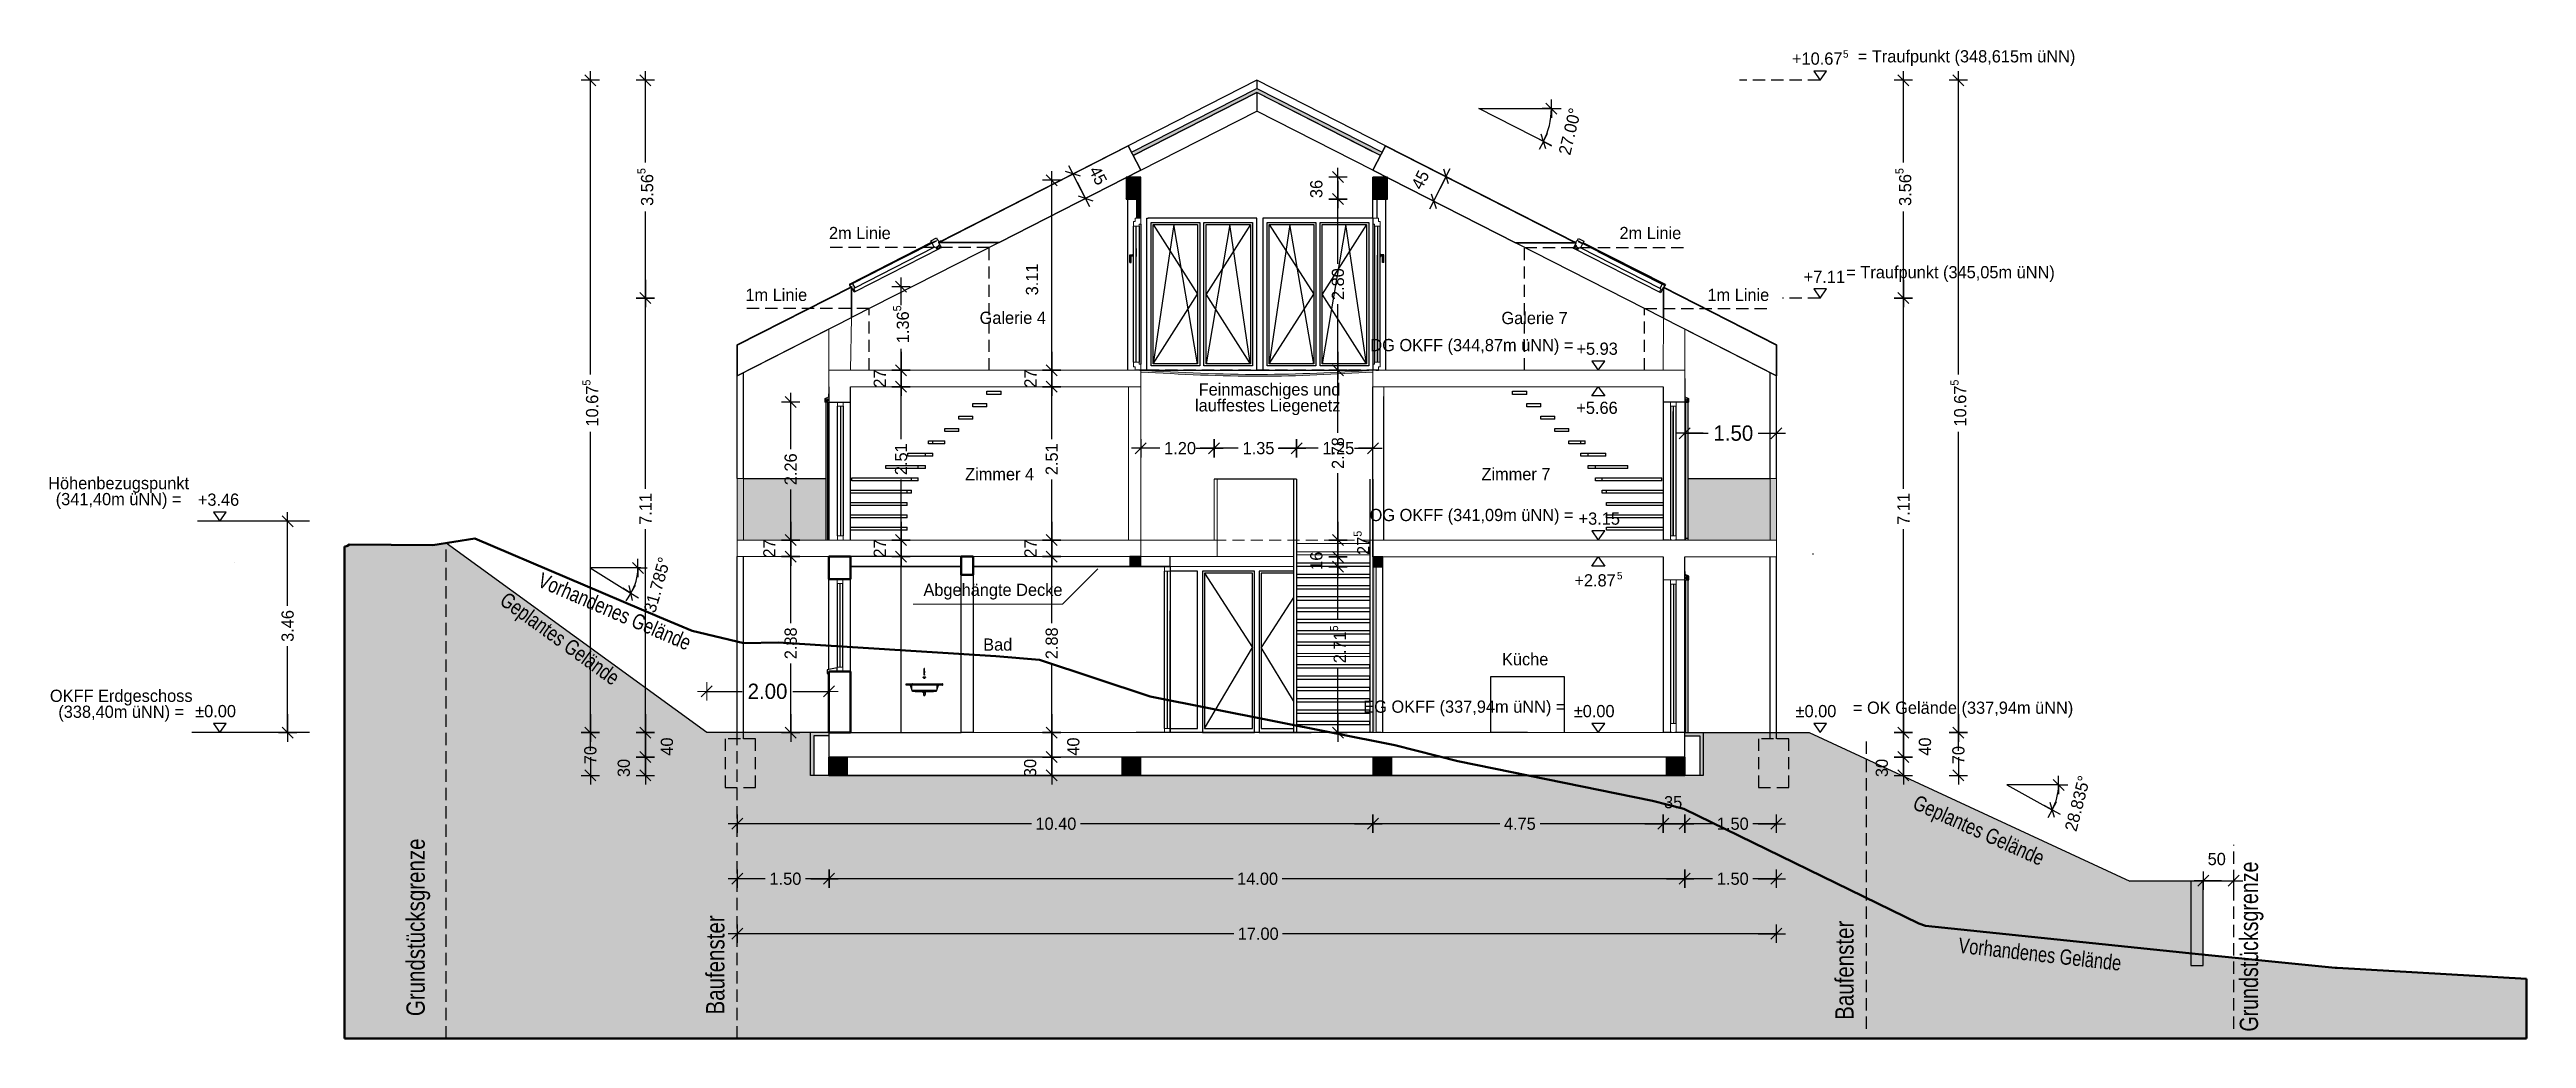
# Model space of a CAD drawing. Header units: metres. Extents: x 165.1 to 239.6, y 34.6 to 72.4.
# Drawn here: x 199.03 to 239.55, y 56.25 to 72.43 of the extents above; entities that cross this region are included whole.
import ezdxf

# ---------------------------------------------------------------- set-up
doc = ezdxf.new("R2010")
doc.units = ezdxf.units.M
doc.header["$XCLIPFRAME"] = 2
doc.header["$PDMODE"] = 65
doc.linetypes.add('AUSGEZOGEN', pattern=[0])
doc.linetypes.add('VERDECKT2_S2', pattern=[0.27, 0.2, -0.07])
for name, color, linetype, lineweight in [('Allgemein01', 7, 'AUSGEZOGEN', 13), ('Allgemein03', 7, 'AUSGEZOGEN', 25), ('C-TOPO', 7, 'AUSGEZOGEN', 25), ('C-TOPO_1', 7, 'AUSGEZOGEN', 25), ('Dachflächenfenster_ Verglas.', 7, 'AUSGEZOGEN', 13), ('Dachhaut', 7, 'AUSGEZOGEN', 13), ('Decke Holz', 7, 'AUSGEZOGEN', 18), ('Design', 7, 'AUSGEZOGEN', 18), ('Fenster', 7, 'AUSGEZOGEN', 13), ('Maßlinie 1_100', 7, 'AUSGEZOGEN', 13), ('Pfosten_ Stützen', 7, 'AUSGEZOGEN', 13), ('Standard', 7, 'AUSGEZOGEN', 25), ('Text Allgemein', 7, 'AUSGEZOGEN', 13), ('Treppe', 7, 'AUSGEZOGEN', 13), ('Verschattung', 7, 'AUSGEZOGEN', 13), ('Wand Holz nicht tragend', 7, 'AUSGEZOGEN', 13), ('Wand Holz tragend', 7, 'AUSGEZOGEN', 13)]:
    doc.layers.add(name, color=color, linetype=linetype, lineweight=lineweight)
doc.styles.add('ARIAL', font='arial.ttf')
doc.styles.add('Posterama Text Light', font='')
doc.styles.get('Posterama Text Light').set_extended_font_data('Posterama Text Light')
doc.dimstyles.new('DIMSTYLE_10', dxfattribs={"dimtxt": 0.2, "dimasz": 0.3, "dimexe": 0, "dimexo": 1e-06, "dimgap": 0.1, "dimtad": 0, "dimrnd": 0.005, "dimzin": 4, "dimdsep": 46, "dimtxsty": 'Posterama Text Light', "dimblk1": 'ALL_ML_STRICH', "dimblk2": 'ALL_ML_STRICH', "dimsah": 1, "dimcen": 0, "dimse1": 1, "dimse2": 1, "dimclrd": 7, "dimclre": 7, "dimclrt": 7, "dimadec": 0, "dimazin": 0, "dimtfac": 1, "dimtdec": 0, "dimtix": 1, "dimtmove": 2, "dimatfit": 3, "dimfxl": 0, "dimtzin": 0, "dimlwd": 0, "dimlwe": 25, "dimarcsym": 0})
doc.dimstyles.new('DIMSTYLE_11', dxfattribs={"dimtxt": 0.2, "dimasz": 0.3, "dimexe": 0, "dimexo": 1e-06, "dimgap": 0.1, "dimtad": 0, "dimdec": 3, "dimrnd": 0.005, "dimzin": 4, "dimdsep": 46, "dimtxsty": 'Posterama Text Light', "dimblk1": 'ALL_ML_STRICH', "dimblk2": 'ALL_ML_STRICH', "dimsah": 1, "dimcen": 0, "dimse1": 1, "dimse2": 1, "dimclrd": 7, "dimclre": 7, "dimclrt": 7, "dimadec": 0, "dimazin": 0, "dimtfac": 1, "dimtdec": 0, "dimtix": 1, "dimtmove": 2, "dimatfit": 3, "dimfxl": 0, "dimtzin": 0, "dimlwd": 0, "dimlwe": 25, "dimarcsym": 0})
doc.dimstyles.new('DIMSTYLE_12', dxfattribs={"dimtxt": 0.2, "dimasz": 0.3, "dimexe": 0, "dimexo": 1e-06, "dimgap": 0.1, "dimtad": 0, "dimdec": 1, "dimlfac": 100, "dimrnd": 0.5, "dimzin": 4, "dimdsep": 46, "dimtxsty": 'Posterama Text Light', "dimblk1": 'ALL_ML_STRICH', "dimblk2": 'ALL_ML_STRICH', "dimsah": 1, "dimcen": 0, "dimse1": 1, "dimse2": 1, "dimclrd": 7, "dimclre": 7, "dimclrt": 7, "dimadec": 0, "dimazin": 0, "dimtfac": 1, "dimtdec": 0, "dimtix": 1, "dimtmove": 2, "dimatfit": 3, "dimfxl": 0, "dimtvp": 1.2, "dimtzin": 0, "dimlwd": 0, "dimlwe": 25, "dimarcsym": 0})
doc.dimstyles.new('DIMSTYLE_13', dxfattribs={"dimtxt": 0.2, "dimasz": 0.3, "dimexe": 0, "dimexo": 1e-06, "dimgap": 0.1, "dimtad": 0, "dimdec": 1, "dimlfac": 100, "dimrnd": 0.5, "dimzin": 4, "dimdsep": 46, "dimtxsty": 'Posterama Text Light', "dimblk1": 'ALL_ML_STRICH', "dimblk2": 'ALL_ML_STRICH', "dimsah": 1, "dimcen": 0, "dimse1": 1, "dimse2": 1, "dimclrd": 7, "dimclre": 7, "dimclrt": 7, "dimadec": 0, "dimazin": 0, "dimtfac": 1, "dimtdec": 0, "dimtix": 1, "dimtmove": 2, "dimatfit": 3, "dimfxl": 0, "dimtvp": 1.2, "dimtzin": 0, "dimlwd": 0, "dimlwe": 25, "dimarcsym": 0})
doc.dimstyles.new('DIMSTYLE_14', dxfattribs={"dimtxt": 0.2, "dimasz": 0.3, "dimexe": 0, "dimexo": 1e-06, "dimgap": 0.1, "dimtad": 0, "dimdec": 1, "dimlfac": 100, "dimrnd": 0.5, "dimzin": 4, "dimdsep": 46, "dimtxsty": 'Posterama Text Light', "dimblk1": 'ALL_ML_STRICH', "dimblk2": 'ALL_ML_STRICH', "dimsah": 1, "dimcen": 0, "dimse1": 1, "dimse2": 1, "dimsd1": 1, "dimsd2": 1, "dimclrd": 7, "dimclre": 7, "dimclrt": 7, "dimadec": 0, "dimazin": 0, "dimtfac": 1, "dimtdec": 0, "dimtix": 1, "dimtmove": 2, "dimatfit": 3, "dimfxl": 0, "dimtvp": 1.2, "dimtzin": 0, "dimlwd": 0, "dimlwe": 25, "dimarcsym": 0})
doc.dimstyles.new('DIMSTYLE_2', dxfattribs={"dimtxt": 0.25, "dimasz": 0.3, "dimexe": 0, "dimexo": 1e-06, "dimgap": 0.125, "dimtad": 0, "dimrnd": 0.005, "dimzin": 4, "dimdsep": 46, "dimtxsty": 'Posterama Text Light', "dimblk1": 'ALL_ML_STRICH', "dimblk2": 'ALL_ML_STRICH', "dimsah": 1, "dimcen": 0, "dimse1": 1, "dimse2": 1, "dimclrd": 7, "dimclre": 7, "dimclrt": 7, "dimadec": 0, "dimazin": 0, "dimtfac": 1, "dimtdec": 0, "dimtix": 1, "dimtmove": 2, "dimatfit": 3, "dimfxl": 0, "dimtzin": 0, "dimlwd": 0, "dimlwe": 18, "dimarcsym": 0})
doc.dimstyles.new('DIMSTYLE_3', dxfattribs={"dimtxt": 0.2, "dimasz": 0.3, "dimexe": 0, "dimexo": 1e-06, "dimgap": 0.1, "dimtad": 2, "dimdec": 1, "dimlfac": 100, "dimrnd": 0.5, "dimzin": 4, "dimdsep": 46, "dimtxsty": 'Posterama Text Light', "dimblk1": 'ALL_ML_STRICH', "dimblk2": 'ALL_ML_STRICH', "dimsah": 1, "dimcen": 0, "dimse1": 1, "dimse2": 1, "dimclrd": 7, "dimclre": 7, "dimclrt": 7, "dimadec": 0, "dimazin": 0, "dimtfac": 1, "dimtdec": 0, "dimtix": 1, "dimtmove": 2, "dimatfit": 3, "dimfxl": 0, "dimtvp": 1.2, "dimtzin": 0, "dimlwd": 0, "dimlwe": 25, "dimarcsym": 0})
doc.dimstyles.new('DIMSTYLE_4', dxfattribs={"dimtxt": 0.2, "dimasz": 0.3, "dimexe": 0, "dimexo": 1e-06, "dimgap": 0.1, "dimtad": 2, "dimdec": 1, "dimlfac": 100, "dimrnd": 0.5, "dimzin": 4, "dimdsep": 46, "dimtxsty": 'Posterama Text Light', "dimblk1": 'ALL_ML_STRICH', "dimblk2": 'ALL_ML_STRICH', "dimsah": 1, "dimcen": 0, "dimse1": 1, "dimse2": 1, "dimclrd": 7, "dimclre": 7, "dimclrt": 7, "dimadec": 0, "dimazin": 0, "dimtfac": 1, "dimtdec": 0, "dimtix": 1, "dimtmove": 2, "dimatfit": 3, "dimfxl": 0, "dimtvp": 1.2, "dimtzin": 0, "dimlwd": 0, "dimlwe": 25, "dimarcsym": 0})
doc.dimstyles.new('DIMSTYLE_5', dxfattribs={"dimtxt": 0.2, "dimasz": 0.3, "dimexe": 0, "dimexo": 1e-06, "dimgap": 0.1, "dimtad": 0, "dimdec": 1, "dimlfac": 100, "dimrnd": 0.5, "dimzin": 4, "dimdsep": 46, "dimtxsty": 'Posterama Text Light', "dimblk1": 'ALL_ML_STRICH', "dimblk2": 'ALL_ML_STRICH', "dimsah": 1, "dimcen": 0, "dimse1": 1, "dimse2": 1, "dimsd1": 1, "dimsd2": 1, "dimclrd": 7, "dimclre": 7, "dimclrt": 7, "dimadec": 0, "dimazin": 0, "dimtfac": 1, "dimtdec": 0, "dimtix": 1, "dimtmove": 2, "dimatfit": 3, "dimfxl": 0, "dimtvp": 1.2, "dimtzin": 0, "dimlwd": 0, "dimlwe": 25, "dimarcsym": 0})
doc.dimstyles.new('DIMSTYLE_6', dxfattribs={"dimtxt": 0.2, "dimasz": 0.3, "dimexe": 0, "dimexo": 1e-06, "dimgap": 0.1, "dimtad": 0, "dimdec": 3, "dimrnd": 0.005, "dimzin": 4, "dimdsep": 46, "dimtxsty": 'Posterama Text Light', "dimblk1": 'ALL_ML_STRICH', "dimblk2": 'ALL_ML_STRICH', "dimsah": 1, "dimcen": 0, "dimse1": 1, "dimse2": 1, "dimclrd": 7, "dimclre": 7, "dimclrt": 7, "dimadec": 0, "dimazin": 0, "dimtfac": 1, "dimtdec": 0, "dimtix": 1, "dimtmove": 2, "dimatfit": 3, "dimfxl": 0, "dimtzin": 0, "dimlwd": 0, "dimlwe": 25, "dimarcsym": 0})
doc.dimstyles.new('DIMSTYLE_7', dxfattribs={"dimtxt": 0.2, "dimasz": 0.3, "dimexe": 0, "dimexo": 1e-06, "dimgap": 0.1, "dimtad": 2, "dimrnd": 0.005, "dimzin": 4, "dimdsep": 46, "dimtxsty": 'Posterama Text Light', "dimblk1": 'ALL_ML_STRICH', "dimblk2": 'ALL_ML_STRICH', "dimsah": 1, "dimcen": 0, "dimse1": 1, "dimse2": 1, "dimclrd": 7, "dimclre": 7, "dimclrt": 7, "dimadec": 0, "dimazin": 0, "dimtfac": 1, "dimtdec": 0, "dimtix": 1, "dimtmove": 2, "dimatfit": 3, "dimfxl": 0, "dimtzin": 0, "dimlwd": 0, "dimlwe": 25, "dimarcsym": 0})
doc.dimstyles.new('DIMSTYLE_8', dxfattribs={"dimtxt": 0.25, "dimasz": 0.3, "dimexe": 0, "dimexo": 1e-06, "dimgap": 0.125, "dimtad": 0, "dimrnd": 0.005, "dimzin": 4, "dimdsep": 46, "dimtxsty": 'Posterama Text Light', "dimblk1": 'ALL_ML_STRICH', "dimblk2": 'ALL_ML_STRICH', "dimsah": 1, "dimcen": 0, "dimse1": 1, "dimse2": 1, "dimclrd": 7, "dimclre": 7, "dimclrt": 7, "dimadec": 0, "dimazin": 0, "dimtfac": 1, "dimtdec": 0, "dimtix": 1, "dimtmove": 2, "dimatfit": 3, "dimfxl": 0, "dimtzin": 0, "dimlwd": 0, "dimlwe": 25, "dimarcsym": 0})
doc.dimstyles.new('DIMSTYLE_9', dxfattribs={"dimtxt": 0.2, "dimasz": 0.3, "dimexe": 0, "dimexo": 1e-06, "dimgap": 0.1, "dimtad": 0, "dimrnd": 0.005, "dimzin": 4, "dimdsep": 46, "dimtxsty": 'Posterama Text Light', "dimblk1": 'ALL_ML_STRICH', "dimblk2": 'ALL_ML_STRICH', "dimsah": 1, "dimcen": 0, "dimse1": 1, "dimse2": 1, "dimclrd": 7, "dimclre": 7, "dimclrt": 7, "dimadec": 0, "dimazin": 0, "dimtfac": 1, "dimtdec": 0, "dimtix": 1, "dimtmove": 2, "dimatfit": 3, "dimfxl": 0, "dimtzin": 0, "dimlwd": 0, "dimlwe": 25, "dimarcsym": 0})
picture_1 = doc.add_image_def('image1.jpg', size_in_pixel=(256, 256))

msp = doc.modelspace()

# ---------------------------------------------------------------- texts
at = {"layer": 'Pfosten_ Stützen', "color": 7, "linetype": 'AUSGEZOGEN', "lineweight": 25, "transparency": 33554687, "char_height": 0.2, "style": 'Posterama Text Light'}
for s, insert, width, attachment_point in [('\\A1;{\\fPosterama Text Light|i0|b0;\\H0.200000;\\W1.000000;\\C7;= Traufpunkt (348,615m üNN)}\\P', (228.6112, 72.1583), 3.833333, 7), ('\\A1;{\\fPosterama Text Light|i0|b0;\\H0.200000;\\W1.000000;\\C7;= Traufpunkt (345,05m üNN)}\\P', (228.4235, 68.6259), 3.763333, 7), ('\\A1;{\\fPosterama Text Light|i0|b0;\\H0.200000;\\W1.000000;\\C7;Galerie 4}\\P', (214.2439, 67.9371), 1.253333, 7), ('\\A1;{\\fPosterama Text Light|i0|b0;\\H0.200000;\\W1.000000;\\C7;Galerie 7}\\P', (222.7814, 67.9337), 1.233333, 7), ('\\A1;{\\fPosterama Text Light|i0|b0;\\H0.200000;\\W1.000000;\\C7;DG OKFF (344,87m üNN) =}\\P', (223.9592, 67.4329), 3.52, 9), ('\\A1;{\\fPosterama Text Light|i0|b0;\\H0.200000;\\W1.000000;\\C7;Zimmer 4}\\P', (214.0065, 65.3791), 1.313333, 7), ('\\A1;{\\fPosterama Text Light|i0|b0;\\H0.200000;\\W1.000000;\\C7;Zimmer 7}\\P', (222.4543, 65.3791), 1.293333, 7), ('\\A1;{\\fPosterama Text Light|i0|b0;\\H0.200000;\\W1.000000;\\C7;OG OKFF (341,09m üNN) =}\\P', (223.962, 64.6529), 3.523333, 9), ('\\A1;{\\fPosterama Text Light|i0|b0;\\H0.200000;\\W1.000000;\\C7;Bad}\\P', (214.3025, 62.5899), 0.573333, 7), ('\\A1;{\\fPosterama Text Light|i0|b0;\\H0.200000;\\W1.000000;\\C7;Küche}\\P', (222.7911, 62.3499), 0.9, 7), ('\\A1;{\\fPosterama Text Light|i0|b0;\\H0.200000;\\W1.000000;\\C7;EG OKFF (337,94m üNN) =}\\P', (223.8285, 61.5168), 3.47, 9), ('\\A1;{\\fPosterama Text Light|i0|b0;\\H0.200000;\\W1.000000;\\C7;= OK Gelände (337,94m üNN)}\\P', (228.5328, 61.499), 3.873333, 7)]:
    msp.add_mtext(s, dxfattribs=dict(at, insert=insert, width=width, attachment_point=attachment_point))
at = {"layer": 'Pfosten_ Stützen', "color": 7, "linetype": 'AUSGEZOGEN', "lineweight": 13, "transparency": 33554687, "insert": (220.1471, 66.9677), "char_height": 0.2, "width": 2.681293, "attachment_point": 3, "line_spacing_factor": 0.783133, "style": 'ARIAL'}
msp.add_mtext('\\A1;{\\fPosterama Text Light|i0|b0;\\H0.200000;\\W1.000000;\\C7;Feinmaschiges und }\\P{\\fPosterama Text Light|i0|b0;\\H0.200000;\\W1.000000;\\C7;lauffestes Liegenetz}\\P', dxfattribs=at)
at = {"layer": 'Pfosten_ Stützen', "color": 1, "linetype": 'AUSGEZOGEN', "lineweight": 35, "transparency": 33554687, "char_height": 0.2, "attachment_point": 2, "line_spacing_factor": 0.783133, "style": 'ARIAL'}
for s, insert, width in [('\\A1;{\\fPosterama Text Light|i0|b0;\\H0.200000;\\W1.000000;\\C1;Höhenbezugspunkt}\\P{\\fPosterama Text Light|i0|b0;\\H0.200000;\\W1.000000;\\C1;(341,40m üNN) =}\\P', (200.1574, 65.4341), 2.582981), ('\\A1;{\\fPosterama Text Light|i0|b0;\\H0.200000;\\W1.000000;\\C1;OKFF Erdgeschoss}\\P{\\fPosterama Text Light|i0|b0;\\H0.200000;\\W1.000000;\\C1;(338,40m üNN) =}\\P', (200.2001, 61.9545), 2.481059)]:
    msp.add_mtext(s, dxfattribs=dict(at, insert=insert, width=width))
at = {"layer": 'Pfosten_ Stützen', "color": 7, "linetype": 'AUSGEZOGEN', "lineweight": 25, "transparency": 33554687}
for s, insert, char_height, width, attachment_point, rotation, style in [('\\A1;{\\fPosterama Text Light|i0|b0;\\H0.250000;\\W0.800000;\\C7;Vorhandenes Gelände}\\P', (209.4521, 62.5889), 0.25, 2.956667, 9, 336.705, 'Posterama Text Light'), ('\\A1;{\\fPosterama Text Light|i0|b0;\\H0.250000;\\W0.800000;\\C7;Geplantes Gelände}\\P', (208.1929, 61.9511), 0.25, 2.536667, 9, 323.98632, 'Posterama Text Light'), ('\\A1;{\\fPosterama Text Light|i0|b0;\\H0.250000;\\W0.800000;\\C7;Geplantes Gelände}\\P', (231.5625, 58.9998), 0.25, 2.536667, 9, 335.77588, 'Posterama Text Light'), ('\\W0.80;Grundstücksgrenze', (205.2565, 56.6124), 0.3, 3.040492, 7, 90, 'ARIAL'), ('\\A1;{\\fPosterama Text Light|i0|b0;\\H0.300000;\\W0.800000;\\C7;Grundstücksgrenze}\\P', (235.2514, 56.3594), 0.3, 3.096, 7, 90, 'Posterama Text Light'), ('\\A1;{\\fPosterama Text Light|i0|b0;\\H0.250000;\\W0.800000;\\C7;Vorhandenes Gelände}\\P', (232.9079, 57.3512), 0.25, 2.956667, 9, 353.655, 'Posterama Text Light')]:
    msp.add_mtext(s, dxfattribs=dict(at, insert=insert, char_height=char_height, width=width, attachment_point=attachment_point, rotation=rotation, style=style))
at = {"layer": 'Pfosten_ Stützen', "color": 5, "linetype": 'AUSGEZOGEN', "lineweight": 25, "transparency": 33554687, "char_height": 0.3, "width": 1.748325, "attachment_point": 7, "rotation": 90, "style": 'ARIAL'}
for insert in [(210.0731, 56.6397), (228.5475, 56.5525)]:
    msp.add_mtext('\\W0.80;Baufenster', dxfattribs=dict(at, insert=insert))
at = {"layer": 'Text Allgemein', "color": 7, "linetype": 'AUSGEZOGEN', "lineweight": 13, "transparency": 33554687, "insert": (215.6, 63.4279), "char_height": 0.2, "width": 2.543333, "attachment_point": 9, "style": 'Posterama Text Light'}
msp.add_mtext('\\A1;{\\fPosterama Text Light|i0|b0;\\H0.200000;\\W1.000000;\\C7;Abgehängte Decke}\\P', dxfattribs=at)

# ---------------------------------------------------------------- blocks, each defined once
blk = doc.blocks.new('ALL_ML_STRICH')
at = {"color": 0, "linetype": 'ByBlock', "lineweight": -2}
for p, q in [((-1, 0), (0.5, 0)), ((-0.3, -0.3), (0.3, 0.3)), ((0, -0.5), (0, 0.5))]:
    blk.add_line(p, q, dxfattribs=at)
blk = doc.blocks.new('*D6')
at = {"layer": 'DEFPOINTS', "color": 7, "linetype": 'AUSGEZOGEN', "lineweight": 18, "transparency": 33554687}
for p in [(209.78, 61.926), (209.78, 61.251), (211.78, 60.851)]:
    blk.add_point(p, dxfattribs=at)
at = {"layer": 'Standard', "color": 7, "linetype": 'AUSGEZOGEN', "lineweight": -2, "transparency": 33554687}
for p, q in [((209.78, 61.926), (210.361, 61.926)), ((211.186, 61.926), (211.78, 61.926))]:
    blk.add_line(p, q, dxfattribs=at)
at = {"layer": 'Standard', "color": 7, "linetype": 'AUSGEZOGEN', "lineweight": 18, "transparency": 33554687, "xscale": 0.3, "yscale": 0.3, "zscale": 0.3, "rotation": 180}
blk.add_blockref('ALL_ML_STRICH', (209.78, 61.926), dxfattribs=at)
at = {"layer": 'Standard', "color": 7, "linetype": 'AUSGEZOGEN', "lineweight": 18, "transparency": 33554687, "xscale": 0.3, "yscale": 0.3, "zscale": 0.3}
blk.add_blockref('ALL_ML_STRICH', (211.78, 61.926), dxfattribs=at)
at = {"layer": 'Standard', "color": 7, "linetype": 'AUSGEZOGEN', "lineweight": 18, "transparency": 33554687, "insert": (210.774, 61.926), "char_height": 0.25, "width": 1, "attachment_point": 5, "style": 'Posterama Text Light'}
blk.add_mtext('\\A1;{\\A1;{2.00\\H0.165000;\\S^ ;}}', dxfattribs=at)
blk = doc.blocks.new('COMPLEXOBJECT_0')
at = {"layer": 'Standard', "linetype": 'AUSGEZOGEN', "lineweight": 25, "transparency": 33554687}
blk.add_hatch(color=31, dxfattribs=at).paths.add_polyline_path([(220.92, 70.342), (220.92, 69.982), (220.68, 69.982), (220.68, 70.342)], flags=16)
at = {"layer": 'Allgemein01', "color": 7, "linetype": 'AUSGEZOGEN', "lineweight": 25, "transparency": 33554687}
blk.add_lwpolyline([(220.92, 69.982), (220.92, 70.342), (220.68, 70.342), (220.68, 69.982), (220.92, 69.982), (220.68, 70.342), (220.68, 69.982), (220.92, 70.342)], dxfattribs=at)
blk = doc.blocks.new('COMPLEXOBJECT_1')
at = {"layer": 'Standard', "linetype": 'AUSGEZOGEN', "lineweight": 25, "transparency": 33554687}
blk.add_hatch(color=31, dxfattribs=at).paths.add_polyline_path([(216.88, 70.342), (216.88, 69.982), (216.64, 69.982), (216.64, 70.342)], flags=16)
at = {"layer": 'Allgemein01', "color": 7, "linetype": 'AUSGEZOGEN', "lineweight": 25, "transparency": 33554687}
blk.add_lwpolyline([(216.88, 69.982), (216.88, 70.342), (216.64, 70.342), (216.64, 69.982), (216.88, 69.982), (216.64, 70.342), (216.64, 69.982), (216.88, 70.342)], dxfattribs=at)
blk = doc.blocks.new('COMPLEXOBJECT_2')
at = {"layer": 'Standard', "linetype": 'AUSGEZOGEN', "lineweight": 25, "transparency": 33554687}
blk.add_hatch(color=31, dxfattribs=at).paths.add_polyline_path([(216.88, 64.131), (216.88, 63.971), (216.7, 63.971), (216.7, 64.131)], flags=16)
at = {"layer": 'Allgemein01', "color": 7, "linetype": 'AUSGEZOGEN', "lineweight": 25, "transparency": 33554687}
blk.add_lwpolyline([(216.88, 63.971), (216.88, 64.131), (216.7, 64.131), (216.7, 63.971), (216.88, 63.971), (216.7, 64.131), (216.7, 63.971), (216.88, 64.131)], dxfattribs=at)
blk = doc.blocks.new('COMPLEXOBJECT_3')
at = {"layer": 'Allgemein03', "color": 7, "linetype": 'AUSGEZOGEN', "lineweight": 25, "transparency": 33554687}
for p, q in [((219.38, 65.401), (219.38, 62.496)), ((219.43, 65.401), (219.43, 62.496)), ((220.63, 65.401), (220.63, 62.496)), ((220.68, 65.401), (220.68, 62.496)), ((219.38, 62.496), (219.38, 61.251)), ((219.43, 62.496), (219.43, 61.251)), ((220.63, 62.496), (220.63, 61.251)), ((220.68, 62.496), (220.68, 61.251))]:
    blk.add_line(p, q, dxfattribs=at)
at = {"layer": 'Allgemein03', "color": 1, "linetype": 'AUSGEZOGEN', "lineweight": 25, "transparency": 33554687}
blk.add_line((219.43, 61.251), (219.38, 61.251), dxfattribs=at)
at = {"layer": 'Standard', "color": 7, "linetype": 'AUSGEZOGEN', "lineweight": 25, "transparency": 33554687}
for p, q in [((220.63, 64.026), (219.43, 64.026)), ((220.63, 64.026), (219.43, 64.026)), ((219.43, 63.976), (220.63, 63.976)), ((219.43, 63.976), (220.63, 63.976)), ((220.63, 63.841), (219.43, 63.841)), ((220.63, 63.841), (219.43, 63.841)), ((219.43, 63.791), (220.63, 63.791)), ((219.43, 63.791), (220.63, 63.791)), ((220.63, 63.656), (219.43, 63.656)), ((220.63, 63.656), (219.43, 63.656)), ((219.43, 63.606), (220.63, 63.606)), ((219.43, 63.606), (220.63, 63.606)), ((220.63, 63.471), (219.43, 63.471)), ((220.63, 63.471), (219.43, 63.471)), ((219.43, 63.421), (220.63, 63.421)), ((219.43, 63.421), (220.63, 63.421)), ((220.63, 63.286), (219.43, 63.286)), ((220.63, 63.286), (219.43, 63.286)), ((219.43, 63.236), (220.63, 63.236)), ((219.43, 63.236), (220.63, 63.236)), ((220.63, 63.101), (219.43, 63.101)), ((220.63, 63.101), (219.43, 63.101)), ((219.43, 63.051), (220.63, 63.051)), ((219.43, 63.051), (220.63, 63.051)), ((220.63, 62.916), (219.43, 62.916)), ((220.63, 62.916), (219.43, 62.916)), ((219.43, 62.866), (220.63, 62.866)), ((219.43, 62.866), (220.63, 62.866)), ((220.63, 62.731), (219.43, 62.731)), ((220.63, 62.731), (219.43, 62.731)), ((219.43, 62.681), (220.63, 62.681)), ((219.43, 62.681), (220.63, 62.681)), ((220.63, 62.361), (219.43, 62.361)), ((220.63, 62.361), (219.43, 62.361)), ((219.43, 62.311), (220.63, 62.311)), ((219.43, 62.311), (220.63, 62.311)), ((220.63, 62.176), (219.43, 62.176)), ((220.63, 62.176), (219.43, 62.176)), ((219.43, 62.126), (220.63, 62.126)), ((219.43, 62.126), (220.63, 62.126)), ((220.63, 62.311), (220.63, 62.361)), ((220.63, 62.311), (220.63, 62.361)), ((220.63, 62.126), (220.63, 62.176)), ((220.63, 62.126), (220.63, 62.176)), ((220.63, 61.991), (219.43, 61.991)), ((220.63, 61.991), (219.43, 61.991)), ((219.43, 61.941), (220.63, 61.941)), ((219.43, 61.941), (220.63, 61.941)), ((220.63, 61.806), (219.43, 61.806)), ((220.63, 61.806), (219.43, 61.806)), ((219.43, 61.756), (220.63, 61.756)), ((219.43, 61.756), (220.63, 61.756)), ((220.63, 61.621), (219.43, 61.621)), ((220.63, 61.621), (219.43, 61.621)), ((220.63, 61.941), (220.63, 61.991)), ((220.63, 61.941), (220.63, 61.991)), ((220.63, 61.756), (220.63, 61.806)), ((220.63, 61.756), (220.63, 61.806)), ((220.63, 61.571), (220.63, 61.621)), ((220.63, 61.571), (220.63, 61.621)), ((219.43, 61.571), (220.63, 61.571)), ((219.43, 61.571), (220.63, 61.571)), ((220.63, 61.436), (219.43, 61.436)), ((220.63, 61.436), (219.43, 61.436)), ((219.43, 61.386), (220.63, 61.386)), ((219.43, 61.386), (220.63, 61.386)), ((220.075, 61.251), (220.197, 61.251)), ((220.63, 61.386), (220.63, 61.436)), ((220.63, 61.386), (220.63, 61.436)), ((220.814, 61.251), (220.734, 61.251))]:
    blk.add_line(p, q, dxfattribs=at)
at = {"layer": 'Treppe', "linetype": 'AUSGEZOGEN', "transparency": 33554687}
for p, q in [((219.43, 64.346), (220.63, 64.346)), ((220.63, 64.211), (219.43, 64.211)), ((220.63, 64.211), (219.43, 64.211)), ((219.43, 64.161), (220.63, 64.161)), ((219.43, 64.161), (220.63, 64.161)), ((220.63, 64.026), (219.43, 64.026)), ((220.63, 64.026), (219.43, 64.026)), ((220.63, 64.026), (219.43, 64.026)), ((220.63, 64.026), (219.43, 64.026)), ((219.43, 63.976), (220.63, 63.976)), ((219.43, 63.976), (220.63, 63.976)), ((219.43, 63.976), (220.63, 63.976)), ((219.43, 63.976), (220.63, 63.976)), ((220.63, 63.841), (219.43, 63.841)), ((220.63, 63.841), (219.43, 63.841)), ((219.43, 63.791), (220.63, 63.791)), ((219.43, 63.791), (220.63, 63.791)), ((220.63, 62.546), (219.43, 62.546)), ((220.63, 62.546), (219.43, 62.546)), ((219.43, 62.496), (220.63, 62.496)), ((219.43, 62.496), (220.63, 62.496)), ((220.63, 62.496), (220.63, 62.546)), ((220.63, 62.496), (220.63, 62.546))]:
    blk.add_line(p, q, dxfattribs=at)
blk = doc.blocks.new('COMPLEXOBJECT_4')
at = {"layer": 'Standard', "linetype": 'AUSGEZOGEN', "lineweight": 25, "transparency": 33554687}
blk.add_hatch(color=31, dxfattribs=at).paths.add_polyline_path([(220.84, 64.126), (220.84, 63.966), (220.68, 63.966), (220.68, 64.126)], flags=16)
at = {"layer": 'Allgemein01', "color": 7, "linetype": 'AUSGEZOGEN', "lineweight": 25, "transparency": 33554687}
for p, q in [((220.84, 64.126), (220.68, 64.126)), ((220.84, 63.966), (220.84, 64.126))]:
    blk.add_line(p, q, dxfattribs=at)
blk.add_lwpolyline([(220.68, 64.126), (220.68, 63.966), (220.84, 63.966), (220.68, 64.126)], close=True, dxfattribs=at)
blk.add_lwpolyline([(220.68, 64.126), (220.68, 63.966), (220.84, 64.126)], dxfattribs=at)
blk = doc.blocks.new('*D12')
at = {"layer": 'DEFPOINTS', "color": 7, "linetype": 'AUSGEZOGEN', "lineweight": 25, "transparency": 33554687}
for p in [(216.675, 70.855), (216.88, 70.454), (215.976, 69.994)]:
    blk.add_point(p, dxfattribs=at)
at = {"layer": 'Standard', "color": 7, "linetype": 'AUSGEZOGEN', "lineweight": -2, "transparency": 33554687}
blk.add_line((215.976, 69.994), (215.772, 70.395), dxfattribs=at)
at = {"layer": 'Standard', "color": 7, "linetype": 'AUSGEZOGEN', "lineweight": 25, "transparency": 33554687, "xscale": 0.3, "yscale": 0.3, "zscale": 0.3}
for p, rotation in [((215.772, 70.395), 117.0000000000869), ((215.976, 69.994), 297.0000000000869)]:
    blk.add_blockref('ALL_ML_STRICH', p, dxfattribs=dict(at, rotation=rotation))
at = {"layer": 'Standard', "color": 7, "linetype": 'AUSGEZOGEN', "lineweight": 25, "transparency": 33554687, "insert": (216.182, 70.367), "char_height": 0.2, "width": 0.8, "attachment_point": 5, "rotation": 297, "style": 'Posterama Text Light'}
blk.add_mtext('\\A1;{\\A1;{45\\H0.132000;\\S^ ;}}', dxfattribs=at)
blk = doc.blocks.new('*D13')
at = {"layer": 'DEFPOINTS', "color": 7, "linetype": 'AUSGEZOGEN', "lineweight": 25, "transparency": 33554687}
for p in [(220.884, 70.855), (220.68, 70.454), (221.876, 70.35)]:
    blk.add_point(p, dxfattribs=at)
at = {"layer": 'Standard', "color": 7, "linetype": 'AUSGEZOGEN', "lineweight": -2, "transparency": 33554687}
blk.add_line((221.876, 70.35), (221.672, 69.949), dxfattribs=at)
at = {"layer": 'Standard', "color": 7, "linetype": 'AUSGEZOGEN', "lineweight": 25, "transparency": 33554687, "xscale": 0.3, "yscale": 0.3, "zscale": 0.3}
for p, rotation in [((221.876, 70.35), 62.99999999991466), ((221.672, 69.949), 242.9999999999147)]:
    blk.add_blockref('ALL_ML_STRICH', p, dxfattribs=dict(at, rotation=rotation))
at = {"layer": 'Standard', "color": 7, "linetype": 'AUSGEZOGEN', "lineweight": 25, "transparency": 33554687, "insert": (221.454, 70.297), "char_height": 0.2, "width": 0.8, "attachment_point": 5, "rotation": 63, "style": 'Posterama Text Light'}
blk.add_mtext('\\A1;{\\A1;{45\\H0.132000;\\S^ ;}}', dxfattribs=at)
blk = doc.blocks.new('*D14')
at = {"layer": 'DEFPOINTS', "color": 7, "linetype": 'AUSGEZOGEN', "lineweight": 25, "transparency": 33554687}
for p in [(226.08, 61.251), (226.08, 60.551), (230.259, 60.551)]:
    blk.add_point(p, dxfattribs=at)
at = {"layer": 'Standard', "color": 7, "linetype": 'AUSGEZOGEN', "lineweight": -2, "transparency": 33554687}
for p, q in [((230.259, 61.251), (230.259, 61.251)), ((230.259, 60.551), (230.259, 60.551))]:
    blk.add_line(p, q, dxfattribs=at)
at = {"layer": 'Standard', "color": 7, "linetype": 'AUSGEZOGEN', "lineweight": 25, "transparency": 33554687, "xscale": 0.3, "yscale": 0.3, "zscale": 0.3}
for p, rotation in [((230.259, 61.251), 90), ((230.259, 60.551), 270)]:
    blk.add_blockref('ALL_ML_STRICH', p, dxfattribs=dict(at, rotation=rotation))
at = {"layer": 'Standard', "color": 7, "linetype": 'AUSGEZOGEN', "lineweight": 25, "transparency": 33554687, "insert": (230.259, 60.884), "char_height": 0.2, "width": 0.8, "attachment_point": 5, "rotation": 90, "style": 'Posterama Text Light'}
blk.add_mtext('\\A1;{\\A1;{70\\H0.132000;\\S^ ;}}', dxfattribs=at)
blk = doc.blocks.new('*D15')
at = {"layer": 'DEFPOINTS', "color": 7, "linetype": 'AUSGEZOGEN', "lineweight": 25, "transparency": 33554687}
for p in [(218.78, 71.928), (226.08, 61.251), (230.259, 61.251)]:
    blk.add_point(p, dxfattribs=at)
at = {"layer": 'Standard', "color": 7, "linetype": 'AUSGEZOGEN', "lineweight": -2, "transparency": 33554687}
for p, q in [((230.259, 67.114), (230.259, 71.928)), ((230.259, 61.251), (230.259, 66.174))]:
    blk.add_line(p, q, dxfattribs=at)
at = {"layer": 'Standard', "color": 7, "linetype": 'AUSGEZOGEN', "lineweight": 25, "transparency": 33554687, "xscale": 0.3, "yscale": 0.3, "zscale": 0.3}
for p, rotation in [((230.259, 71.928), 90), ((230.259, 61.251), 270)]:
    blk.add_blockref('ALL_ML_STRICH', p, dxfattribs=dict(at, rotation=rotation))
at = {"layer": 'Standard', "color": 7, "linetype": 'AUSGEZOGEN', "lineweight": 25, "transparency": 33554687, "insert": (230.259, 66.644), "char_height": 0.2, "width": 1.2, "attachment_point": 5, "rotation": 90, "style": 'Posterama Text Light'}
blk.add_mtext('\\A1;{\\A1;{10.67\\H0.132000;\\S5^ ;}}', dxfattribs=at)
blk = doc.blocks.new('COMPLEX_KOTENVERMASSUNG_0')
at = {"layer": 'Maßlinie 1_100', "color": 7, "linetype": 'AUSGEZOGEN', "lineweight": 25, "transparency": 33554687}
for p, q in [((228.102, 72.078), (227.892, 72.078)), ((227.892, 72.078), (227.997, 71.928)), ((227.997, 71.928), (228.102, 72.078)), ((227.997, 71.928), (227.997, 71.928)), ((227.997, 71.928), (227.997, 71.928)), ((227.997, 71.928), (227.997, 71.928)), ((227.997, 71.928), (227.997, 71.928)), ((228.102, 68.511), (227.892, 68.511)), ((227.892, 68.511), (227.997, 68.361)), ((227.997, 68.361), (228.102, 68.511)), ((227.997, 68.361), (227.997, 68.361)), ((227.997, 68.361), (227.997, 68.361)), ((227.997, 68.361), (227.997, 68.361)), ((227.997, 68.361), (227.997, 68.361)), ((228.102, 61.401), (227.892, 61.401)), ((227.892, 61.401), (227.997, 61.251)), ((227.997, 61.251), (228.102, 61.401)), ((227.997, 61.251), (227.997, 61.251)), ((227.997, 61.251), (227.997, 61.251)), ((227.997, 61.251), (227.997, 61.251)), ((227.997, 61.251), (227.997, 61.251))]:
    blk.add_line(p, q, dxfattribs=at)
at = {"layer": 'Maßlinie 1_100', "color": 7, "linetype": 'AUSGEZOGEN', "lineweight": 25, "transparency": 33554687, "attachment_point": 7, "style": 'Posterama Text Light'}
for s, insert, char_height, width in [('+10.67', (227.536, 72.178), 0.2, 0.93362), ('5', (228.37, 72.294), 0.12, 0.15632), ('+7.11', (227.727, 68.611), 0.2, 0.67224), ('±0.00', (227.594, 61.501), 0.2, 0.92002)]:
    blk.add_mtext(s, dxfattribs=dict(at, insert=insert, char_height=char_height, width=width))
blk = doc.blocks.new('COMPLEX_KOTENVERMASSUNG_1')
at = {"layer": 'Maßlinie 1_100', "color": 7, "linetype": 'AUSGEZOGEN', "lineweight": 25, "transparency": 33554687}
for p, q in [((224.472, 67.331), (224.262, 67.331)), ((224.262, 67.331), (224.367, 67.181)), ((224.367, 67.181), (224.472, 67.331)), ((224.262, 66.761), (224.367, 66.911)), ((224.367, 67.181), (224.367, 67.181)), ((224.367, 67.181), (224.367, 67.181)), ((224.367, 67.181), (224.367, 67.181)), ((224.367, 67.181), (224.367, 67.181)), ((224.367, 66.911), (224.472, 66.761)), ((224.367, 66.911), (224.367, 66.911)), ((224.367, 66.911), (224.367, 66.911)), ((224.367, 66.911), (224.367, 66.911)), ((224.367, 66.911), (224.367, 66.911)), ((224.472, 66.761), (224.262, 66.761)), ((224.472, 64.551), (224.262, 64.551)), ((224.262, 64.551), (224.367, 64.401)), ((224.367, 64.401), (224.472, 64.551)), ((224.262, 63.976), (224.367, 64.126)), ((224.367, 64.401), (224.367, 64.401)), ((224.367, 64.401), (224.367, 64.401)), ((224.367, 64.401), (224.367, 64.401)), ((224.367, 64.401), (224.367, 64.401)), ((224.367, 64.126), (224.472, 63.976)), ((224.367, 64.126), (224.367, 64.126)), ((224.367, 64.126), (224.367, 64.126)), ((224.367, 64.126), (224.367, 64.126)), ((224.367, 64.126), (224.367, 64.126)), ((224.472, 63.976), (224.262, 63.976)), ((224.472, 61.401), (224.262, 61.401)), ((224.262, 61.401), (224.367, 61.251)), ((224.367, 61.251), (224.472, 61.401)), ((224.367, 61.251), (224.367, 61.251)), ((224.367, 61.251), (224.367, 61.251)), ((224.367, 61.251), (224.367, 61.251)), ((224.367, 61.251), (224.367, 61.251))]:
    blk.add_line(p, q, dxfattribs=at)
at = {"layer": 'Maßlinie 1_100', "color": 7, "linetype": 'AUSGEZOGEN', "lineweight": 25, "transparency": 33554687, "attachment_point": 7, "style": 'Posterama Text Light'}
for s, insert, char_height, width in [('+5.93', (224.009, 67.431), 0.2, 0.83163), ('+5.66', (224.007, 66.464), 0.2, 0.83447), ('+3.15', (224.044, 64.651), 0.2, 0.76119), ('+2.87', (223.975, 63.641), 0.2, 0.79651), ('5', (224.672, 63.758), 0.12, 0.15632), ('±0.00', (223.965, 61.501), 0.2, 0.92002)]:
    blk.add_mtext(s, dxfattribs=dict(at, insert=insert, char_height=char_height, width=width))
blk = doc.blocks.new('*D18')
at = {"layer": 'DEFPOINTS', "color": 7, "linetype": 'AUSGEZOGEN', "lineweight": 25, "transparency": 33554687}
for p in [(216.64, 70.291), (215.425, 67.181), (216.67, 67.181)]:
    blk.add_point(p, dxfattribs=at)
at = {"layer": 'Standard', "color": 7, "linetype": 'AUSGEZOGEN', "lineweight": -2, "transparency": 33554687}
blk.add_line((215.425, 67.181), (215.425, 70.291), dxfattribs=at)
at = {"layer": 'Standard', "color": 7, "linetype": 'AUSGEZOGEN', "lineweight": 25, "transparency": 33554687, "xscale": 0.3, "yscale": 0.3, "zscale": 0.3}
for p, rotation in [((215.425, 70.291), 90), ((215.425, 67.181), 270)]:
    blk.add_blockref('ALL_ML_STRICH', p, dxfattribs=dict(at, rotation=rotation))
at = {"layer": 'Standard', "color": 7, "linetype": 'AUSGEZOGEN', "lineweight": 25, "transparency": 33554687, "insert": (215.103, 68.667), "char_height": 0.2, "width": 0.8, "attachment_point": 5, "rotation": 90, "style": 'Posterama Text Light'}
blk.add_mtext('\\A1;{\\A1;{3.11\\H0.132000;\\S^ ;}}', dxfattribs=at)
blk = doc.blocks.new('COMPLEXOBJECT_5')
at = {"layer": 'Allgemein01', "color": 5, "linetype": 'VERDECKT2_S2', "lineweight": 25, "transparency": 33554687}
blk.add_lwpolyline([(212.437, 67.181), (212.437, 68.191), (210.437, 68.191)], dxfattribs=at)
at = {"layer": 'Pfosten_ Stützen', "color": 5, "linetype": 'AUSGEZOGEN', "lineweight": 25, "transparency": 33554687, "insert": (210.412, 68.515), "char_height": 0.2, "width": 1.12667, "attachment_point": 1, "style": 'Posterama Text Light'}
blk.add_mtext('\\A1;{\\fPosterama Text Light|i0|b0;\\H0.200000;\\W1.000000;\\C5;1m Linie}\\P', dxfattribs=at)
blk = doc.blocks.new('COMPLEXOBJECT_6')
at = {"layer": 'Allgemein01', "color": 5, "linetype": 'VERDECKT2_S2', "lineweight": 25, "transparency": 33554687}
blk.add_lwpolyline([(214.4, 67.181), (214.4, 69.191), (211.728, 69.191)], dxfattribs=at)
at = {"layer": 'Pfosten_ Stützen', "color": 5, "linetype": 'AUSGEZOGEN', "lineweight": 25, "transparency": 33554687, "insert": (211.779, 69.527), "char_height": 0.2, "width": 1.18, "attachment_point": 1, "style": 'Posterama Text Light'}
blk.add_mtext('\\A1;{\\fPosterama Text Light|i0|b0;\\H0.200000;\\W1.000000;\\C5;2m Linie}\\P', dxfattribs=at)
blk = doc.blocks.new('COMPLEXOBJECT_7')
at = {"layer": 'Allgemein01', "color": 5, "linetype": 'VERDECKT2_S2', "lineweight": 25, "transparency": 33554687}
blk.add_lwpolyline([(225.122, 67.181), (225.122, 68.191), (227.191, 68.191)], dxfattribs=at)
at = {"layer": 'Pfosten_ Stützen', "color": 5, "linetype": 'AUSGEZOGEN', "lineweight": 25, "transparency": 33554687, "insert": (226.152, 68.515), "char_height": 0.2, "width": 1.12667, "attachment_point": 1, "style": 'Posterama Text Light'}
blk.add_mtext('\\A1;{\\fPosterama Text Light|i0|b0;\\H0.200000;\\W1.000000;\\C5;1m Linie}\\P', dxfattribs=at)
blk = doc.blocks.new('COMPLEXOBJECT_8')
at = {"layer": 'Allgemein01', "color": 5, "linetype": 'VERDECKT2_S2', "lineweight": 25, "transparency": 33554687}
blk.add_lwpolyline([(223.16, 67.181), (223.16, 69.191), (225.832, 69.191)], dxfattribs=at)
at = {"layer": 'Pfosten_ Stützen', "color": 5, "linetype": 'AUSGEZOGEN', "lineweight": 25, "transparency": 33554687, "insert": (224.713, 69.527), "char_height": 0.2, "width": 1.18, "attachment_point": 1, "style": 'Posterama Text Light'}
blk.add_mtext('\\A1;{\\fPosterama Text Light|i0|b0;\\H0.200000;\\W1.000000;\\C5;2m Linie}\\P', dxfattribs=at)
blk = doc.blocks.new('*D23')
at = {"layer": 'DEFPOINTS', "color": 7, "linetype": 'AUSGEZOGEN', "lineweight": 25, "transparency": 33554687}
for p in [(225.78, 67.856), (225.78, 66.151), (227.28, 64.401)]:
    blk.add_point(p, dxfattribs=at)
at = {"layer": 'Standard', "color": 7, "linetype": 'AUSGEZOGEN', "lineweight": -2, "transparency": 33554687}
for p, q in [((225.78, 66.151), (226.164, 66.151)), ((226.989, 66.151), (227.28, 66.151))]:
    blk.add_line(p, q, dxfattribs=at)
at = {"layer": 'Standard', "color": 7, "linetype": 'AUSGEZOGEN', "lineweight": 25, "transparency": 33554687, "xscale": 0.3, "yscale": 0.3, "zscale": 0.3, "rotation": 180}
blk.add_blockref('ALL_ML_STRICH', (225.78, 66.151), dxfattribs=at)
at = {"layer": 'Standard', "color": 7, "linetype": 'AUSGEZOGEN', "lineweight": 25, "transparency": 33554687, "xscale": 0.3, "yscale": 0.3, "zscale": 0.3}
blk.add_blockref('ALL_ML_STRICH', (227.28, 66.151), dxfattribs=at)
at = {"layer": 'Standard', "color": 7, "linetype": 'AUSGEZOGEN', "lineweight": 25, "transparency": 33554687, "insert": (226.576, 66.151), "char_height": 0.25, "width": 1, "attachment_point": 5, "style": 'Posterama Text Light'}
blk.add_mtext('\\A1;{\\A1;{1.50\\H0.165000;\\S^ ;}}', dxfattribs=at)
blk = doc.blocks.new('COMPLEX_WINKELVERMASSUNG_0')
at = {"layer": 'Maßlinie 1_100', "color": 7, "linetype": 'AUSGEZOGEN', "lineweight": 25, "transparency": 33554687}
for p, q in [((223.599, 71.462), (223.449, 71.462)), ((223.689, 71.372), (223.509, 71.552)), ((223.599, 71.462), (223.599, 71.612)), ((223.599, 71.462), (223.599, 71.312)), ((223.599, 71.462), (223.749, 71.462)), ((223.47, 70.924), (223.336, 70.993)), ((223.47, 70.924), (223.401, 70.791)), ((223.509, 70.803), (223.43, 71.046)), ((223.47, 70.924), (223.538, 71.058)), ((223.47, 70.924), (223.603, 70.856))]:
    blk.add_line(p, q, dxfattribs=at)
blk.add_arc((222.414, 71.462), 1.185, 333, 360, dxfattribs=at)
at = {"layer": 'Maßlinie 1_100', "color": 7, "linetype": 'AUSGEZOGEN', "lineweight": 25, "transparency": 33554687, "insert": (223.909, 70.687), "char_height": 0.2, "width": 0.91983, "attachment_point": 7, "rotation": 76.5, "style": 'Posterama Text Light'}
blk.add_mtext('27.00%%d', dxfattribs=at)
blk = doc.blocks.new('COMPLEX_WINKELVERMASSUNG_1')
at = {"layer": 'Standard', "color": 7, "linetype": 'AUSGEZOGEN', "lineweight": 25, "transparency": 33554687}
for p, q in [((208.744, 63.856), (208.564, 64.036)), ((208.654, 63.946), (208.654, 64.096)), ((208.654, 63.946), (208.504, 63.946)), ((208.566, 63.411), (208.508, 63.658)), ((208.537, 63.535), (208.616, 63.662)), ((208.654, 63.946), (208.654, 63.796)), ((208.654, 63.946), (208.804, 63.946)), ((208.537, 63.535), (208.409, 63.614)), ((208.537, 63.535), (208.458, 63.407)), ((208.537, 63.535), (208.664, 63.455))]:
    blk.add_line(p, q, dxfattribs=at)
blk.add_arc((207.872, 63.946), 0.782, 328.2149, 360, dxfattribs=at)
at = {"layer": 'Standard', "color": 7, "linetype": 'AUSGEZOGEN', "lineweight": 25, "transparency": 33554687, "insert": (208.939, 63.197), "char_height": 0.2, "width": 0.96856, "attachment_point": 7, "rotation": 74.1074, "style": 'Posterama Text Light'}
blk.add_mtext('31.785%%d', dxfattribs=at)
blk = doc.blocks.new('COMPLEX_WINKELVERMASSUNG_2')
at = {"layer": 'Standard', "color": 7, "linetype": 'AUSGEZOGEN', "lineweight": 25, "transparency": 33554687}
for p, q in [((231.897, 60.396), (231.747, 60.396)), ((231.987, 60.306), (231.807, 60.486)), ((231.897, 60.396), (231.897, 60.546)), ((231.897, 60.396), (231.897, 60.246)), ((231.897, 60.396), (232.047, 60.396)), ((231.792, 59.987), (231.661, 60.06)), ((231.792, 59.987), (231.72, 59.856)), ((231.828, 59.865), (231.757, 60.11)), ((231.792, 59.987), (231.865, 60.119)), ((231.792, 59.987), (231.924, 59.915))]:
    blk.add_line(p, q, dxfattribs=at)
blk.add_arc((231.05, 60.396), 0.847, 331.1645, 360, dxfattribs=at)
at = {"layer": 'Standard', "color": 7, "linetype": 'AUSGEZOGEN', "lineweight": 25, "transparency": 33554687, "insert": (232.19, 59.62), "char_height": 0.2, "width": 1.04655, "attachment_point": 7, "rotation": 75.5823, "style": 'Posterama Text Light'}
blk.add_mtext('28.835%%d', dxfattribs=at)
blk = doc.blocks.new('*D27')
at = {"layer": 'DEFPOINTS', "color": 7, "linetype": 'AUSGEZOGEN', "lineweight": 25, "transparency": 33554687}
for p in [(220.68, 65.906), (219.43, 65.401), (220.68, 64.401)]:
    blk.add_point(p, dxfattribs=at)
at = {"layer": 'Standard', "color": 7, "linetype": 'AUSGEZOGEN', "lineweight": -2, "transparency": 33554687}
for p, q in [((219.783, 65.906), (219.43, 65.906)), ((220.68, 65.906), (220.443, 65.906))]:
    blk.add_line(p, q, dxfattribs=at)
at = {"layer": 'Standard', "color": 7, "linetype": 'AUSGEZOGEN', "lineweight": 25, "transparency": 33554687, "xscale": 0.3, "yscale": 0.3, "zscale": 0.3}
for p, rotation in [((219.43, 65.906), 180), ((220.68, 65.906), 360)]:
    blk.add_blockref('ALL_ML_STRICH', p, dxfattribs=dict(at, rotation=rotation))
at = {"layer": 'Standard', "color": 7, "linetype": 'AUSGEZOGEN', "lineweight": 25, "transparency": 33554687, "insert": (220.113, 65.906), "char_height": 0.2, "width": 0.8, "attachment_point": 5, "style": 'Posterama Text Light'}
blk.add_mtext('\\A1;{\\A1;{1.25\\H0.132000;\\S^ ;}}', dxfattribs=at)
blk = doc.blocks.new('*D28')
at = {"layer": 'DEFPOINTS', "color": 7, "linetype": 'AUSGEZOGEN', "lineweight": 25, "transparency": 33554687}
for p in [(219.43, 65.906), (218.08, 65.401), (219.43, 65.401)]:
    blk.add_point(p, dxfattribs=at)
at = {"layer": 'Standard', "color": 7, "linetype": 'AUSGEZOGEN', "lineweight": -2, "transparency": 33554687}
for p, q in [((218.477, 65.906), (218.08, 65.906)), ((219.43, 65.906), (219.137, 65.906))]:
    blk.add_line(p, q, dxfattribs=at)
at = {"layer": 'Standard', "color": 7, "linetype": 'AUSGEZOGEN', "lineweight": 25, "transparency": 33554687, "xscale": 0.3, "yscale": 0.3, "zscale": 0.3}
for p, rotation in [((218.08, 65.906), 180), ((219.43, 65.906), 360)]:
    blk.add_blockref('ALL_ML_STRICH', p, dxfattribs=dict(at, rotation=rotation))
at = {"layer": 'Standard', "color": 7, "linetype": 'AUSGEZOGEN', "lineweight": 25, "transparency": 33554687, "insert": (218.807, 65.906), "char_height": 0.2, "width": 0.8, "attachment_point": 5, "style": 'Posterama Text Light'}
blk.add_mtext('\\A1;{\\A1;{1.35\\H0.132000;\\S^ ;}}', dxfattribs=at)
blk = doc.blocks.new('*D29')
at = {"layer": 'DEFPOINTS', "color": 7, "linetype": 'AUSGEZOGEN', "lineweight": 25, "transparency": 33554687}
for p in [(216.88, 66.911), (218.08, 65.906), (218.08, 65.401)]:
    blk.add_point(p, dxfattribs=at)
at = {"layer": 'Standard', "color": 7, "linetype": 'AUSGEZOGEN', "lineweight": -2, "transparency": 33554687}
for p, q in [((217.194, 65.906), (216.88, 65.906)), ((218.08, 65.906), (217.854, 65.906))]:
    blk.add_line(p, q, dxfattribs=at)
at = {"layer": 'Standard', "color": 7, "linetype": 'AUSGEZOGEN', "lineweight": 25, "transparency": 33554687, "xscale": 0.3, "yscale": 0.3, "zscale": 0.3}
for p, rotation in [((216.88, 65.906), 180), ((218.08, 65.906), 360)]:
    blk.add_blockref('ALL_ML_STRICH', p, dxfattribs=dict(at, rotation=rotation))
at = {"layer": 'Standard', "color": 7, "linetype": 'AUSGEZOGEN', "lineweight": 25, "transparency": 33554687, "insert": (217.524, 65.906), "char_height": 0.2, "width": 0.8, "attachment_point": 5, "style": 'Posterama Text Light'}
blk.add_mtext('\\A1;{\\A1;{1.20\\H0.132000;\\S^ ;}}', dxfattribs=at)
blk = doc.blocks.new('*D30')
at = {"layer": 'DEFPOINTS', "color": 7, "linetype": 'AUSGEZOGEN', "lineweight": 25, "transparency": 33554687}
for p in [(211.78, 64.131), (211.154, 61.251), (211.78, 61.251)]:
    blk.add_point(p, dxfattribs=at)
at = {"layer": 'Standard', "color": 7, "linetype": 'AUSGEZOGEN', "lineweight": -2, "transparency": 33554687}
for p, q in [((211.154, 63.043), (211.154, 64.131)), ((211.154, 61.251), (211.154, 62.383))]:
    blk.add_line(p, q, dxfattribs=at)
at = {"layer": 'Standard', "color": 7, "linetype": 'AUSGEZOGEN', "lineweight": 25, "transparency": 33554687, "xscale": 0.3, "yscale": 0.3, "zscale": 0.3}
for p, rotation in [((211.154, 64.131), 90), ((211.154, 61.251), 270)]:
    blk.add_blockref('ALL_ML_STRICH', p, dxfattribs=dict(at, rotation=rotation))
at = {"layer": 'Standard', "color": 7, "linetype": 'AUSGEZOGEN', "lineweight": 25, "transparency": 33554687, "insert": (211.154, 62.713), "char_height": 0.2, "width": 0.8, "attachment_point": 5, "rotation": 90, "style": 'Posterama Text Light'}
blk.add_mtext('\\A1;{\\A1;{2.88\\H0.132000;\\S^ ;}}', dxfattribs=at)
blk = doc.blocks.new('*D31')
at = {"layer": 'DEFPOINTS', "color": 7, "linetype": 'AUSGEZOGEN', "lineweight": 25, "transparency": 33554687}
for p in [(210.38, 64.401), (211.154, 64.131), (211.78, 64.131)]:
    blk.add_point(p, dxfattribs=at)
at = {"layer": 'Standard', "color": 7, "linetype": 'AUSGEZOGEN', "lineweight": -2, "transparency": 33554687}
blk.add_line((211.154, 64.131), (211.154, 64.401), dxfattribs=at)
at = {"layer": 'Standard', "color": 7, "linetype": 'AUSGEZOGEN', "lineweight": 25, "transparency": 33554687, "xscale": 0.3, "yscale": 0.3, "zscale": 0.3}
for p, rotation in [((211.154, 64.401), 90), ((211.154, 64.131), 270)]:
    blk.add_blockref('ALL_ML_STRICH', p, dxfattribs=dict(at, rotation=rotation))
at = {"layer": 'Standard', "color": 7, "linetype": 'AUSGEZOGEN', "lineweight": 25, "transparency": 33554687, "insert": (210.804, 64.265), "char_height": 0.2, "width": 0.8, "attachment_point": 5, "rotation": 90, "style": 'Posterama Text Light'}
blk.add_mtext('\\A1;{\\A1;{27\\H0.132000;\\S^ ;}}', dxfattribs=at)
blk = doc.blocks.new('*D32')
at = {"layer": 'DEFPOINTS', "color": 7, "linetype": 'AUSGEZOGEN', "lineweight": 25, "transparency": 33554687}
for p in [(211.78, 66.661), (210.38, 64.401), (211.154, 64.401)]:
    blk.add_point(p, dxfattribs=at)
at = {"layer": 'Standard', "color": 7, "linetype": 'AUSGEZOGEN', "lineweight": -2, "transparency": 33554687}
for p, q in [((211.154, 65.891), (211.154, 66.661)), ((211.154, 64.401), (211.154, 65.231))]:
    blk.add_line(p, q, dxfattribs=at)
at = {"layer": 'Standard', "color": 7, "linetype": 'AUSGEZOGEN', "lineweight": 25, "transparency": 33554687, "xscale": 0.3, "yscale": 0.3, "zscale": 0.3}
for p, rotation in [((211.154, 66.661), 90), ((211.154, 64.401), 270)]:
    blk.add_blockref('ALL_ML_STRICH', p, dxfattribs=dict(at, rotation=rotation))
at = {"layer": 'Standard', "color": 7, "linetype": 'AUSGEZOGEN', "lineweight": 25, "transparency": 33554687, "insert": (211.154, 65.561), "char_height": 0.2, "width": 0.8, "attachment_point": 5, "rotation": 90, "style": 'Posterama Text Light'}
blk.add_mtext('\\A1;{\\A1;{2.26\\H0.132000;\\S^ ;}}', dxfattribs=at)
blk = doc.blocks.new('*D33')
at = {"layer": 'DEFPOINTS', "color": 7, "linetype": 'AUSGEZOGEN', "lineweight": 25, "transparency": 33554687}
for p in [(220.68, 63.966), (217.335, 61.251), (220.107, 61.251)]:
    blk.add_point(p, dxfattribs=at)
at = {"layer": 'Standard', "color": 7, "linetype": 'AUSGEZOGEN', "lineweight": -2, "transparency": 33554687}
for p, q in [((220.107, 63.097), (220.107, 63.966)), ((220.107, 61.251), (220.107, 62.297))]:
    blk.add_line(p, q, dxfattribs=at)
at = {"layer": 'Standard', "color": 7, "linetype": 'AUSGEZOGEN', "lineweight": 25, "transparency": 33554687, "xscale": 0.3, "yscale": 0.3, "zscale": 0.3}
for p, rotation in [((220.107, 63.966), 90), ((220.107, 61.251), 270)]:
    blk.add_blockref('ALL_ML_STRICH', p, dxfattribs=dict(at, rotation=rotation))
at = {"layer": 'Standard', "color": 7, "linetype": 'AUSGEZOGEN', "lineweight": 25, "transparency": 33554687, "insert": (220.107, 62.697), "char_height": 0.2, "width": 1, "attachment_point": 5, "rotation": 90, "style": 'Posterama Text Light'}
blk.add_mtext('\\A1;{\\A1;{2.71\\H0.132000;\\S5^ ;}}', dxfattribs=at)
blk = doc.blocks.new('*D34')
at = {"layer": 'DEFPOINTS', "color": 7, "linetype": 'AUSGEZOGEN', "lineweight": 25, "transparency": 33554687}
for p in [(220.68, 64.126), (220.107, 63.966), (220.68, 63.966)]:
    blk.add_point(p, dxfattribs=at)
at = {"layer": 'Standard', "color": 7, "linetype": 'AUSGEZOGEN', "lineweight": -2, "transparency": 33554687}
blk.add_line((220.107, 63.966), (220.107, 64.126), dxfattribs=at)
at = {"layer": 'Standard', "color": 7, "linetype": 'AUSGEZOGEN', "lineweight": 25, "transparency": 33554687, "xscale": 0.3, "yscale": 0.3, "zscale": 0.3}
for p, rotation in [((220.107, 64.126), 90), ((220.107, 63.966), 270)]:
    blk.add_blockref('ALL_ML_STRICH', p, dxfattribs=dict(at, rotation=rotation))
at = {"layer": 'Standard', "color": 7, "linetype": 'AUSGEZOGEN', "lineweight": 25, "transparency": 33554687, "insert": (219.754, 64.064), "char_height": 0.2, "width": 0.8, "attachment_point": 5, "rotation": 90, "style": 'Posterama Text Light'}
blk.add_mtext('\\A1;{\\A1;{16\\H0.132000;\\S^ ;}}', dxfattribs=at)
blk = doc.blocks.new('*D35')
at = {"layer": 'DEFPOINTS', "color": 7, "linetype": 'AUSGEZOGEN', "lineweight": 25, "transparency": 33554687}
for p in [(220.107, 64.126), (220.68, 64.401), (220.68, 64.126)]:
    blk.add_point(p, dxfattribs=at)
at = {"layer": 'Standard', "color": 7, "linetype": 'AUSGEZOGEN', "lineweight": -2, "transparency": 33554687}
blk.add_line((220.107, 64.126), (220.107, 64.401), dxfattribs=at)
at = {"layer": 'Standard', "color": 7, "linetype": 'AUSGEZOGEN', "lineweight": 25, "transparency": 33554687, "xscale": 0.3, "yscale": 0.3, "zscale": 0.3}
for p, rotation in [((220.107, 64.401), 90), ((220.107, 64.126), 270)]:
    blk.add_blockref('ALL_ML_STRICH', p, dxfattribs=dict(at, rotation=rotation))
at = {"layer": 'Standard', "color": 7, "linetype": 'AUSGEZOGEN', "lineweight": 25, "transparency": 33554687, "insert": (220.492, 64.357), "char_height": 0.2, "width": 0.8, "attachment_point": 5, "rotation": 90, "style": 'Posterama Text Light'}
blk.add_mtext('\\A1;{\\A1;{27\\H0.132000;\\S5^ ;}}', dxfattribs=at)
blk = doc.blocks.new('*D36')
at = {"layer": 'DEFPOINTS', "color": 7, "linetype": 'AUSGEZOGEN', "lineweight": 25, "transparency": 33554687}
for p in [(220.68, 67.181), (220.107, 64.401), (220.68, 64.401)]:
    blk.add_point(p, dxfattribs=at)
at = {"layer": 'Standard', "color": 7, "linetype": 'AUSGEZOGEN', "lineweight": -2, "transparency": 33554687}
for p, q in [((220.107, 66.156), (220.107, 67.181)), ((220.107, 64.401), (220.107, 65.496))]:
    blk.add_line(p, q, dxfattribs=at)
at = {"layer": 'Standard', "color": 7, "linetype": 'AUSGEZOGEN', "lineweight": 25, "transparency": 33554687, "xscale": 0.3, "yscale": 0.3, "zscale": 0.3}
for p, rotation in [((220.107, 67.181), 90), ((220.107, 64.401), 270)]:
    blk.add_blockref('ALL_ML_STRICH', p, dxfattribs=dict(at, rotation=rotation))
at = {"layer": 'Standard', "color": 7, "linetype": 'AUSGEZOGEN', "lineweight": 25, "transparency": 33554687, "insert": (220.107, 65.826), "char_height": 0.2, "width": 0.8, "attachment_point": 5, "rotation": 90, "style": 'Posterama Text Light'}
blk.add_mtext('\\A1;{\\A1;{2.78\\H0.132000;\\S^ ;}}', dxfattribs=at)
blk = doc.blocks.new('*D37')
at = {"layer": 'DEFPOINTS', "color": 7, "linetype": 'AUSGEZOGEN', "lineweight": 25, "transparency": 33554687}
for p in [(220.68, 69.982), (220.107, 67.181), (220.68, 67.181)]:
    blk.add_point(p, dxfattribs=at)
at = {"layer": 'Standard', "color": 7, "linetype": 'AUSGEZOGEN', "lineweight": -2, "transparency": 33554687}
for p, q in [((220.107, 68.921), (220.107, 69.982)), ((220.107, 67.181), (220.107, 68.261))]:
    blk.add_line(p, q, dxfattribs=at)
at = {"layer": 'Standard', "color": 7, "linetype": 'AUSGEZOGEN', "lineweight": 25, "transparency": 33554687, "xscale": 0.3, "yscale": 0.3, "zscale": 0.3}
for p, rotation in [((220.107, 69.982), 90), ((220.107, 67.181), 270)]:
    blk.add_blockref('ALL_ML_STRICH', p, dxfattribs=dict(at, rotation=rotation))
at = {"layer": 'Standard', "color": 7, "linetype": 'AUSGEZOGEN', "lineweight": 25, "transparency": 33554687, "insert": (220.107, 68.591), "char_height": 0.2, "width": 0.8, "attachment_point": 5, "rotation": 90, "style": 'Posterama Text Light'}
blk.add_mtext('\\A1;{\\A1;{2.80\\H0.132000;\\S^ ;}}', dxfattribs=at)
blk = doc.blocks.new('*D38')
at = {"layer": 'DEFPOINTS', "color": 7, "linetype": 'AUSGEZOGEN', "lineweight": 25, "transparency": 33554687}
for p in [(220.68, 70.342), (220.107, 69.982), (220.68, 69.982)]:
    blk.add_point(p, dxfattribs=at)
at = {"layer": 'Standard', "color": 7, "linetype": 'AUSGEZOGEN', "lineweight": -2, "transparency": 33554687}
blk.add_line((220.107, 69.982), (220.107, 70.342), dxfattribs=at)
at = {"layer": 'Standard', "color": 7, "linetype": 'AUSGEZOGEN', "lineweight": 25, "transparency": 33554687, "xscale": 0.3, "yscale": 0.3, "zscale": 0.3}
for p, rotation in [((220.107, 70.342), 90), ((220.107, 69.982), 270)]:
    blk.add_blockref('ALL_ML_STRICH', p, dxfattribs=dict(at, rotation=rotation))
at = {"layer": 'Standard', "color": 7, "linetype": 'AUSGEZOGEN', "lineweight": 25, "transparency": 33554687, "insert": (219.754, 70.147), "char_height": 0.2, "width": 0.8, "attachment_point": 5, "rotation": 90, "style": 'Posterama Text Light'}
blk.add_mtext('\\A1;{\\A1;{36\\H0.132000;\\S^ ;}}', dxfattribs=at)
blk = doc.blocks.new('*D39')
at = {"layer": 'DEFPOINTS', "color": 7, "linetype": 'AUSGEZOGEN', "lineweight": 25, "transparency": 33554687}
for p in [(211.78, 60.851), (211.78, 60.551), (215.425, 60.551)]:
    blk.add_point(p, dxfattribs=at)
at = {"layer": 'Standard', "color": 7, "linetype": 'AUSGEZOGEN', "lineweight": -2, "transparency": 33554687}
blk.add_line((215.425, 60.551), (215.425, 60.851), dxfattribs=at)
at = {"layer": 'Standard', "color": 7, "linetype": 'AUSGEZOGEN', "lineweight": 25, "transparency": 33554687, "xscale": 0.3, "yscale": 0.3, "zscale": 0.3}
for p, rotation in [((215.425, 60.851), 90), ((215.425, 60.551), 270)]:
    blk.add_blockref('ALL_ML_STRICH', p, dxfattribs=dict(at, rotation=rotation))
at = {"layer": 'Standard', "color": 7, "linetype": 'AUSGEZOGEN', "lineweight": 25, "transparency": 33554687, "insert": (215.072, 60.673), "char_height": 0.2, "width": 0.8, "attachment_point": 5, "rotation": 90, "style": 'Posterama Text Light'}
blk.add_mtext('\\A1;{\\A1;{30\\H0.132000;\\S^ ;}}', dxfattribs=at)
blk = doc.blocks.new('*D40')
at = {"layer": 'DEFPOINTS', "color": 7, "linetype": 'AUSGEZOGEN', "lineweight": 25, "transparency": 33554687}
for p in [(214.32, 61.251), (211.78, 60.851), (215.425, 60.851)]:
    blk.add_point(p, dxfattribs=at)
at = {"layer": 'Standard', "color": 7, "linetype": 'AUSGEZOGEN', "lineweight": -2, "transparency": 33554687}
blk.add_line((215.425, 60.851), (215.425, 61.251), dxfattribs=at)
at = {"layer": 'Standard', "color": 7, "linetype": 'AUSGEZOGEN', "lineweight": 25, "transparency": 33554687, "xscale": 0.3, "yscale": 0.3, "zscale": 0.3}
for p, rotation in [((215.425, 61.251), 90), ((215.425, 60.851), 270)]:
    blk.add_blockref('ALL_ML_STRICH', p, dxfattribs=dict(at, rotation=rotation))
at = {"layer": 'Standard', "color": 7, "linetype": 'AUSGEZOGEN', "lineweight": 25, "transparency": 33554687, "insert": (215.778, 61.023), "char_height": 0.2, "width": 0.8, "attachment_point": 5, "rotation": 90, "style": 'Posterama Text Light'}
blk.add_mtext('\\A1;{\\A1;{40\\H0.132000;\\S^ ;}}', dxfattribs=at)
blk = doc.blocks.new('*D41')
at = {"layer": 'DEFPOINTS', "color": 7, "linetype": 'AUSGEZOGEN', "lineweight": 25, "transparency": 33554687}
for p in [(212.13, 64.131), (214.32, 61.251), (215.425, 61.251)]:
    blk.add_point(p, dxfattribs=at)
at = {"layer": 'Standard', "color": 7, "linetype": 'AUSGEZOGEN', "lineweight": -2, "transparency": 33554687}
for p, q in [((215.425, 63.043), (215.425, 64.131)), ((215.425, 61.251), (215.425, 62.383))]:
    blk.add_line(p, q, dxfattribs=at)
at = {"layer": 'Standard', "color": 7, "linetype": 'AUSGEZOGEN', "lineweight": 25, "transparency": 33554687, "xscale": 0.3, "yscale": 0.3, "zscale": 0.3}
for p, rotation in [((215.425, 64.131), 90), ((215.425, 61.251), 270)]:
    blk.add_blockref('ALL_ML_STRICH', p, dxfattribs=dict(at, rotation=rotation))
at = {"layer": 'Standard', "color": 7, "linetype": 'AUSGEZOGEN', "lineweight": 25, "transparency": 33554687, "insert": (215.425, 62.713), "char_height": 0.2, "width": 0.8, "attachment_point": 5, "rotation": 90, "style": 'Posterama Text Light'}
blk.add_mtext('\\A1;{\\A1;{2.88\\H0.132000;\\S^ ;}}', dxfattribs=at)
blk = doc.blocks.new('*D42')
at = {"layer": 'DEFPOINTS', "color": 7, "linetype": 'AUSGEZOGEN', "lineweight": 25, "transparency": 33554687}
for p in [(212.13, 64.131), (215.425, 64.131), (216.68, 64.401)]:
    blk.add_point(p, dxfattribs=at)
at = {"layer": 'Standard', "color": 7, "linetype": 'AUSGEZOGEN', "lineweight": -2, "transparency": 33554687}
blk.add_line((215.425, 64.131), (215.425, 64.401), dxfattribs=at)
at = {"layer": 'Standard', "color": 7, "linetype": 'AUSGEZOGEN', "lineweight": 25, "transparency": 33554687, "xscale": 0.3, "yscale": 0.3, "zscale": 0.3}
for p, rotation in [((215.425, 64.401), 90), ((215.425, 64.131), 270)]:
    blk.add_blockref('ALL_ML_STRICH', p, dxfattribs=dict(at, rotation=rotation))
at = {"layer": 'Standard', "color": 7, "linetype": 'AUSGEZOGEN', "lineweight": 25, "transparency": 33554687, "insert": (215.075, 64.265), "char_height": 0.2, "width": 0.8, "attachment_point": 5, "rotation": 90, "style": 'Posterama Text Light'}
blk.add_mtext('\\A1;{\\A1;{27\\H0.132000;\\S^ ;}}', dxfattribs=at)
blk = doc.blocks.new('*D43')
at = {"layer": 'DEFPOINTS', "color": 7, "linetype": 'AUSGEZOGEN', "lineweight": 25, "transparency": 33554687}
for p in [(216.68, 66.911), (215.425, 64.401), (216.68, 64.401)]:
    blk.add_point(p, dxfattribs=at)
at = {"layer": 'Standard', "color": 7, "linetype": 'AUSGEZOGEN', "lineweight": -2, "transparency": 33554687}
for p, q in [((215.425, 66.055), (215.425, 66.911)), ((215.425, 64.401), (215.425, 65.395))]:
    blk.add_line(p, q, dxfattribs=at)
at = {"layer": 'Standard', "color": 7, "linetype": 'AUSGEZOGEN', "lineweight": 25, "transparency": 33554687, "xscale": 0.3, "yscale": 0.3, "zscale": 0.3}
for p, rotation in [((215.425, 66.911), 90), ((215.425, 64.401), 270)]:
    blk.add_blockref('ALL_ML_STRICH', p, dxfattribs=dict(at, rotation=rotation))
at = {"layer": 'Standard', "color": 7, "linetype": 'AUSGEZOGEN', "lineweight": 25, "transparency": 33554687, "insert": (215.425, 65.725), "char_height": 0.2, "width": 0.8, "attachment_point": 5, "rotation": 90, "style": 'Posterama Text Light'}
blk.add_mtext('\\A1;{\\A1;{2.51\\H0.132000;\\S^ ;}}', dxfattribs=at)
blk = doc.blocks.new('*D44')
at = {"layer": 'DEFPOINTS', "color": 7, "linetype": 'AUSGEZOGEN', "lineweight": 25, "transparency": 33554687}
for p in [(215.425, 66.911), (216.68, 66.911), (216.805, 67.181)]:
    blk.add_point(p, dxfattribs=at)
at = {"layer": 'Standard', "color": 7, "linetype": 'AUSGEZOGEN', "lineweight": -2, "transparency": 33554687}
blk.add_line((215.425, 66.911), (215.425, 67.181), dxfattribs=at)
at = {"layer": 'Standard', "color": 7, "linetype": 'AUSGEZOGEN', "lineweight": 25, "transparency": 33554687, "xscale": 0.3, "yscale": 0.3, "zscale": 0.3}
for p, rotation in [((215.425, 67.181), 90), ((215.425, 66.911), 270)]:
    blk.add_blockref('ALL_ML_STRICH', p, dxfattribs=dict(at, rotation=rotation))
at = {"layer": 'Standard', "color": 7, "linetype": 'AUSGEZOGEN', "lineweight": 25, "transparency": 33554687, "insert": (215.075, 67.045), "char_height": 0.2, "width": 0.8, "attachment_point": 5, "rotation": 90, "style": 'Posterama Text Light'}
blk.add_mtext('\\A1;{\\A1;{27\\H0.132000;\\S^ ;}}', dxfattribs=at)
blk = doc.blocks.new('*D45')
at = {"layer": 'DEFPOINTS', "color": 7, "linetype": 'AUSGEZOGEN', "lineweight": 25, "transparency": 33554687}
for p in [(212.13, 64.131), (212.96, 64.131), (220.86, 64.401)]:
    blk.add_point(p, dxfattribs=at)
at = {"layer": 'Standard', "color": 7, "linetype": 'AUSGEZOGEN', "lineweight": -2, "transparency": 33554687}
blk.add_line((212.96, 64.131), (212.96, 64.401), dxfattribs=at)
at = {"layer": 'Standard', "color": 7, "linetype": 'AUSGEZOGEN', "lineweight": 25, "transparency": 33554687, "xscale": 0.3, "yscale": 0.3, "zscale": 0.3}
for p, rotation in [((212.96, 64.401), 90), ((212.96, 64.131), 270)]:
    blk.add_blockref('ALL_ML_STRICH', p, dxfattribs=dict(at, rotation=rotation))
at = {"layer": 'Standard', "color": 7, "linetype": 'AUSGEZOGEN', "lineweight": 25, "transparency": 33554687, "insert": (212.61, 64.265), "char_height": 0.2, "width": 0.8, "attachment_point": 5, "rotation": 90, "style": 'Posterama Text Light'}
blk.add_mtext('\\A1;{\\A1;{27\\H0.132000;\\S^ ;}}', dxfattribs=at)
blk = doc.blocks.new('*D46')
at = {"layer": 'DEFPOINTS', "color": 7, "linetype": 'AUSGEZOGEN', "lineweight": 25, "transparency": 33554687}
for p in [(220.86, 66.911), (212.96, 64.401), (220.86, 64.401)]:
    blk.add_point(p, dxfattribs=at)
at = {"layer": 'Standard', "color": 7, "linetype": 'AUSGEZOGEN', "lineweight": -2, "transparency": 33554687}
for p, q in [((212.96, 66.055), (212.96, 66.911)), ((212.96, 64.401), (212.96, 65.395))]:
    blk.add_line(p, q, dxfattribs=at)
at = {"layer": 'Standard', "color": 7, "linetype": 'AUSGEZOGEN', "lineweight": 25, "transparency": 33554687, "xscale": 0.3, "yscale": 0.3, "zscale": 0.3}
for p, rotation in [((212.96, 66.911), 90), ((212.96, 64.401), 270)]:
    blk.add_blockref('ALL_ML_STRICH', p, dxfattribs=dict(at, rotation=rotation))
at = {"layer": 'Standard', "color": 7, "linetype": 'AUSGEZOGEN', "lineweight": 25, "transparency": 33554687, "insert": (212.96, 65.725), "char_height": 0.2, "width": 0.8, "attachment_point": 5, "rotation": 90, "style": 'Posterama Text Light'}
blk.add_mtext('\\A1;{\\A1;{2.51\\H0.132000;\\S^ ;}}', dxfattribs=at)
blk = doc.blocks.new('*D47')
at = {"layer": 'DEFPOINTS', "color": 7, "linetype": 'AUSGEZOGEN', "lineweight": 25, "transparency": 33554687}
for p in [(212.96, 66.911), (220.86, 66.911), (220.89, 67.181)]:
    blk.add_point(p, dxfattribs=at)
at = {"layer": 'Standard', "color": 7, "linetype": 'AUSGEZOGEN', "lineweight": -2, "transparency": 33554687}
blk.add_line((212.96, 66.911), (212.96, 67.181), dxfattribs=at)
at = {"layer": 'Standard', "color": 7, "linetype": 'AUSGEZOGEN', "lineweight": 25, "transparency": 33554687, "xscale": 0.3, "yscale": 0.3, "zscale": 0.3}
for p, rotation in [((212.96, 67.181), 90), ((212.96, 66.911), 270)]:
    blk.add_blockref('ALL_ML_STRICH', p, dxfattribs=dict(at, rotation=rotation))
at = {"layer": 'Standard', "color": 7, "linetype": 'AUSGEZOGEN', "lineweight": 25, "transparency": 33554687, "insert": (212.61, 67.045), "char_height": 0.2, "width": 0.8, "attachment_point": 5, "rotation": 90, "style": 'Posterama Text Light'}
blk.add_mtext('\\A1;{\\A1;{27\\H0.132000;\\S^ ;}}', dxfattribs=at)
blk = doc.blocks.new('*D48')
at = {"layer": 'DEFPOINTS', "color": 7, "linetype": 'AUSGEZOGEN', "lineweight": 25, "transparency": 33554687}
for p in [(212.147, 68.548), (212.96, 67.181), (220.89, 67.181)]:
    blk.add_point(p, dxfattribs=at)
at = {"layer": 'Standard', "color": 7, "linetype": 'AUSGEZOGEN', "lineweight": -2, "transparency": 33554687}
for p, q in [((212.96, 68.334), (212.96, 68.548)), ((212.96, 67.181), (212.96, 67.534))]:
    blk.add_line(p, q, dxfattribs=at)
at = {"layer": 'Standard', "color": 7, "linetype": 'AUSGEZOGEN', "lineweight": 25, "transparency": 33554687, "xscale": 0.3, "yscale": 0.3, "zscale": 0.3}
for p, rotation in [((212.96, 68.548), 90), ((212.96, 67.181), 270)]:
    blk.add_blockref('ALL_ML_STRICH', p, dxfattribs=dict(at, rotation=rotation))
at = {"layer": 'Standard', "color": 7, "linetype": 'AUSGEZOGEN', "lineweight": 25, "transparency": 33554687, "insert": (212.96, 67.934), "char_height": 0.2, "width": 1, "attachment_point": 5, "rotation": 90, "style": 'Posterama Text Light'}
blk.add_mtext('\\A1;{\\A1;{1.36\\H0.132000;\\S5^ ;}}', dxfattribs=at)
blk = doc.blocks.new('*D49')
at = {"layer": 'DEFPOINTS', "color": 7, "linetype": 'AUSGEZOGEN', "lineweight": 25, "transparency": 33554687}
for p in [(210.28, 67.591), (227.28, 67.591), (227.28, 57.96)]:
    blk.add_point(p, dxfattribs=at)
at = {"layer": 'Standard', "color": 7, "linetype": 'AUSGEZOGEN', "lineweight": -2, "transparency": 33554687}
for p, q in [((218.402, 57.96), (210.28, 57.96)), ((227.28, 57.96), (219.202, 57.96))]:
    blk.add_line(p, q, dxfattribs=at)
at = {"layer": 'Standard', "color": 7, "linetype": 'AUSGEZOGEN', "lineweight": 25, "transparency": 33554687, "xscale": 0.3, "yscale": 0.3, "zscale": 0.3}
for p, rotation in [((210.28, 57.96), 180), ((227.28, 57.96), 360)]:
    blk.add_blockref('ALL_ML_STRICH', p, dxfattribs=dict(at, rotation=rotation))
at = {"layer": 'Standard', "color": 7, "linetype": 'AUSGEZOGEN', "lineweight": 25, "transparency": 33554687, "insert": (218.802, 57.96), "char_height": 0.2, "width": 1, "attachment_point": 5, "style": 'Posterama Text Light'}
blk.add_mtext('\\A1;{\\A1;{17.00\\H0.132000;\\S^ ;}}', dxfattribs=at)
blk = doc.blocks.new('*D50')
at = {"layer": 'DEFPOINTS', "color": 1, "linetype": 'AUSGEZOGEN', "lineweight": 25, "transparency": 33554687}
for p in [(203.279, 64.711), (202.923, 61.251), (203.279, 61.251)]:
    blk.add_point(p, dxfattribs=at)
at = {"layer": 'Standard', "color": 1, "linetype": 'AUSGEZOGEN', "lineweight": -2, "transparency": 33554687}
for p, q in [((202.923, 63.327), (202.923, 64.711)), ((202.923, 61.251), (202.923, 62.667))]:
    blk.add_line(p, q, dxfattribs=at)
at = {"layer": 'Standard', "color": 1, "linetype": 'AUSGEZOGEN', "lineweight": 25, "transparency": 33554687, "xscale": 0.3, "yscale": 0.3, "zscale": 0.3}
for p, rotation in [((202.923, 64.711), 90), ((202.923, 61.251), 270)]:
    blk.add_blockref('ALL_ML_STRICH', p, dxfattribs=dict(at, rotation=rotation))
at = {"layer": 'Standard', "color": 1, "linetype": 'AUSGEZOGEN', "lineweight": 25, "transparency": 33554687, "insert": (202.923, 62.997), "char_height": 0.2, "width": 0.8, "attachment_point": 5, "rotation": 90, "style": 'Posterama Text Light'}
blk.add_mtext('\\A1;{\\A1;{3.46\\H0.132000;\\S^ ;}}', dxfattribs=at)
blk = doc.blocks.new('COMPLEX_KOTENVERMASSUNG_2')
at = {"layer": 'Maßlinie 1_100', "color": 1, "linetype": 'AUSGEZOGEN', "lineweight": 25, "transparency": 33554687}
for p, q in [((201.918, 64.861), (201.708, 64.861)), ((201.708, 64.861), (201.813, 64.711)), ((201.813, 64.711), (201.918, 64.861)), ((201.813, 64.711), (201.813, 64.711)), ((201.813, 64.711), (201.813, 64.711)), ((201.813, 64.711), (201.813, 64.711)), ((201.813, 64.711), (201.813, 64.711)), ((201.918, 61.401), (201.708, 61.401)), ((201.708, 61.401), (201.813, 61.251)), ((201.813, 61.251), (201.918, 61.401)), ((201.813, 61.251), (201.813, 61.251)), ((201.813, 61.251), (201.813, 61.251)), ((201.813, 61.251), (201.813, 61.251)), ((201.813, 61.251), (201.813, 61.251))]:
    blk.add_line(p, q, dxfattribs=at)
at = {"layer": 'Maßlinie 1_100', "color": 1, "linetype": 'AUSGEZOGEN', "lineweight": 25, "transparency": 33554687, "char_height": 0.2, "attachment_point": 7, "style": 'Posterama Text Light'}
for s, insert, width in [('+3.46', (201.453, 64.961), 0.83163), ('±0.00', (201.41, 61.501), 0.92002)]:
    blk.add_mtext(s, dxfattribs=dict(at, insert=insert, width=width))
blk = doc.blocks.new('*D52')
at = {"layer": 'DEFPOINTS', "color": 7, "linetype": 'AUSGEZOGEN', "lineweight": 25, "transparency": 33554687}
for p in [(227.28, 64.126), (225.78, 60.851), (227.28, 58.86)]:
    blk.add_point(p, dxfattribs=at)
at = {"layer": 'Standard', "color": 7, "linetype": 'AUSGEZOGEN', "lineweight": -2, "transparency": 33554687}
for p, q in [((226.237, 58.86), (225.78, 58.86)), ((227.28, 58.86), (226.897, 58.86))]:
    blk.add_line(p, q, dxfattribs=at)
at = {"layer": 'Standard', "color": 7, "linetype": 'AUSGEZOGEN', "lineweight": 25, "transparency": 33554687, "xscale": 0.3, "yscale": 0.3, "zscale": 0.3}
for p, rotation in [((225.78, 58.86), 180), ((227.28, 58.86), 360)]:
    blk.add_blockref('ALL_ML_STRICH', p, dxfattribs=dict(at, rotation=rotation))
at = {"layer": 'Standard', "color": 7, "linetype": 'AUSGEZOGEN', "lineweight": 25, "transparency": 33554687, "insert": (226.567, 58.86), "char_height": 0.2, "width": 0.8, "attachment_point": 5, "style": 'Posterama Text Light'}
blk.add_mtext('\\A1;{\\A1;{1.50\\H0.132000;\\S^ ;}}', dxfattribs=at)
blk = doc.blocks.new('*D53')
at = {"layer": 'DEFPOINTS', "color": 7, "linetype": 'AUSGEZOGEN', "lineweight": 25, "transparency": 33554687}
for p in [(211.78, 61.251), (225.78, 60.851), (225.78, 58.86)]:
    blk.add_point(p, dxfattribs=at)
at = {"layer": 'Standard', "color": 7, "linetype": 'AUSGEZOGEN', "lineweight": -2, "transparency": 33554687}
for p, q in [((218.392, 58.86), (211.78, 58.86)), ((225.78, 58.86), (219.192, 58.86))]:
    blk.add_line(p, q, dxfattribs=at)
at = {"layer": 'Standard', "color": 7, "linetype": 'AUSGEZOGEN', "lineweight": 25, "transparency": 33554687, "xscale": 0.3, "yscale": 0.3, "zscale": 0.3}
for p, rotation in [((211.78, 58.86), 180), ((225.78, 58.86), 360)]:
    blk.add_blockref('ALL_ML_STRICH', p, dxfattribs=dict(at, rotation=rotation))
at = {"layer": 'Standard', "color": 7, "linetype": 'AUSGEZOGEN', "lineweight": 25, "transparency": 33554687, "insert": (218.792, 58.86), "char_height": 0.2, "width": 1, "attachment_point": 5, "style": 'Posterama Text Light'}
blk.add_mtext('\\A1;{\\A1;{14.00\\H0.132000;\\S^ ;}}', dxfattribs=at)
blk = doc.blocks.new('*D54')
at = {"layer": 'DEFPOINTS', "color": 7, "linetype": 'AUSGEZOGEN', "lineweight": 25, "transparency": 33554687}
for p in [(211.78, 61.251), (210.28, 61.151), (211.78, 58.86)]:
    blk.add_point(p, dxfattribs=at)
at = {"layer": 'Standard', "color": 7, "linetype": 'AUSGEZOGEN', "lineweight": -2, "transparency": 33554687}
for p, q in [((210.737, 58.86), (210.28, 58.86)), ((211.78, 58.86), (211.397, 58.86))]:
    blk.add_line(p, q, dxfattribs=at)
at = {"layer": 'Standard', "color": 7, "linetype": 'AUSGEZOGEN', "lineweight": 25, "transparency": 33554687, "xscale": 0.3, "yscale": 0.3, "zscale": 0.3}
for p, rotation in [((210.28, 58.86), 180), ((211.78, 58.86), 360)]:
    blk.add_blockref('ALL_ML_STRICH', p, dxfattribs=dict(at, rotation=rotation))
at = {"layer": 'Standard', "color": 7, "linetype": 'AUSGEZOGEN', "lineweight": 25, "transparency": 33554687, "insert": (211.067, 58.86), "char_height": 0.2, "width": 0.8, "attachment_point": 5, "style": 'Posterama Text Light'}
blk.add_mtext('\\A1;{\\A1;{1.50\\H0.132000;\\S^ ;}}', dxfattribs=at)
blk = doc.blocks.new('*D55')
at = {"layer": 'DEFPOINTS', "color": 7, "linetype": 'AUSGEZOGEN', "lineweight": 25, "transparency": 33554687}
for p in [(209.78, 61.251), (207.876, 60.551), (211.48, 60.551)]:
    blk.add_point(p, dxfattribs=at)
at = {"layer": 'Standard', "color": 7, "linetype": 'AUSGEZOGEN', "lineweight": -2, "transparency": 33554687}
for p, q in [((207.876, 61.251), (207.876, 61.251)), ((207.876, 60.551), (207.876, 60.551))]:
    blk.add_line(p, q, dxfattribs=at)
at = {"layer": 'Standard', "color": 7, "linetype": 'AUSGEZOGEN', "lineweight": 25, "transparency": 33554687, "xscale": 0.3, "yscale": 0.3, "zscale": 0.3}
for p, rotation in [((207.876, 61.251), 90), ((207.876, 60.551), 270)]:
    blk.add_blockref('ALL_ML_STRICH', p, dxfattribs=dict(at, rotation=rotation))
at = {"layer": 'Standard', "color": 7, "linetype": 'AUSGEZOGEN', "lineweight": 25, "transparency": 33554687, "insert": (207.876, 60.884), "char_height": 0.2, "width": 0.8, "attachment_point": 5, "rotation": 90, "style": 'Posterama Text Light'}
blk.add_mtext('\\A1;{\\A1;{70\\H0.132000;\\S^ ;}}', dxfattribs=at)
blk = doc.blocks.new('*D56')
at = {"layer": 'DEFPOINTS', "color": 7, "linetype": 'AUSGEZOGEN', "lineweight": 25, "transparency": 33554687}
for p in [(218.78, 71.928), (207.876, 61.251), (209.78, 61.251)]:
    blk.add_point(p, dxfattribs=at)
at = {"layer": 'Standard', "color": 7, "linetype": 'AUSGEZOGEN', "lineweight": -2, "transparency": 33554687}
for p, q in [((207.876, 67.114), (207.876, 71.928)), ((207.876, 61.251), (207.876, 66.174))]:
    blk.add_line(p, q, dxfattribs=at)
at = {"layer": 'Standard', "color": 7, "linetype": 'AUSGEZOGEN', "lineweight": 25, "transparency": 33554687, "xscale": 0.3, "yscale": 0.3, "zscale": 0.3}
for p, rotation in [((207.876, 71.928), 90), ((207.876, 61.251), 270)]:
    blk.add_blockref('ALL_ML_STRICH', p, dxfattribs=dict(at, rotation=rotation))
at = {"layer": 'Standard', "color": 7, "linetype": 'AUSGEZOGEN', "lineweight": 25, "transparency": 33554687, "insert": (207.876, 66.644), "char_height": 0.2, "width": 1.2, "attachment_point": 5, "rotation": 90, "style": 'Posterama Text Light'}
blk.add_mtext('\\A1;{\\A1;{10.67\\H0.132000;\\S5^ ;}}', dxfattribs=at)
blk = doc.blocks.new('*D57')
at = {"layer": 'DEFPOINTS', "color": 7, "linetype": 'AUSGEZOGEN', "lineweight": 25, "transparency": 33554687}
for p in [(225.78, 60.851), (225.78, 60.551), (229.359, 60.551)]:
    blk.add_point(p, dxfattribs=at)
at = {"layer": 'Standard', "color": 7, "linetype": 'AUSGEZOGEN', "lineweight": -2, "transparency": 33554687}
blk.add_line((229.359, 60.551), (229.359, 60.851), dxfattribs=at)
at = {"layer": 'Standard', "color": 7, "linetype": 'AUSGEZOGEN', "lineweight": 25, "transparency": 33554687, "xscale": 0.3, "yscale": 0.3, "zscale": 0.3}
for p, rotation in [((229.359, 60.851), 90), ((229.359, 60.551), 270)]:
    blk.add_blockref('ALL_ML_STRICH', p, dxfattribs=dict(at, rotation=rotation))
at = {"layer": 'Standard', "color": 7, "linetype": 'AUSGEZOGEN', "lineweight": 25, "transparency": 33554687, "insert": (229.006, 60.673), "char_height": 0.2, "width": 0.8, "attachment_point": 5, "rotation": 90, "style": 'Posterama Text Light'}
blk.add_mtext('\\A1;{\\A1;{30\\H0.132000;\\S^ ;}}', dxfattribs=at)
blk = doc.blocks.new('*D58')
at = {"layer": 'DEFPOINTS', "color": 7, "linetype": 'AUSGEZOGEN', "lineweight": 25, "transparency": 33554687}
for p in [(227.814, 61.251), (225.78, 60.851), (229.359, 60.851)]:
    blk.add_point(p, dxfattribs=at)
at = {"layer": 'Standard', "color": 7, "linetype": 'AUSGEZOGEN', "lineweight": -2, "transparency": 33554687}
blk.add_line((229.359, 60.851), (229.359, 61.251), dxfattribs=at)
at = {"layer": 'Standard', "color": 7, "linetype": 'AUSGEZOGEN', "lineweight": 25, "transparency": 33554687, "xscale": 0.3, "yscale": 0.3, "zscale": 0.3}
for p, rotation in [((229.359, 61.251), 90), ((229.359, 60.851), 270)]:
    blk.add_blockref('ALL_ML_STRICH', p, dxfattribs=dict(at, rotation=rotation))
at = {"layer": 'Standard', "color": 7, "linetype": 'AUSGEZOGEN', "lineweight": 25, "transparency": 33554687, "insert": (229.712, 61.023), "char_height": 0.2, "width": 0.8, "attachment_point": 5, "rotation": 90, "style": 'Posterama Text Light'}
blk.add_mtext('\\A1;{\\A1;{40\\H0.132000;\\S^ ;}}', dxfattribs=at)
blk = doc.blocks.new('*D59')
at = {"layer": 'DEFPOINTS', "color": 7, "linetype": 'AUSGEZOGEN', "lineweight": 25, "transparency": 33554687}
for p in [(225.78, 68.361), (227.814, 61.251), (229.359, 61.251)]:
    blk.add_point(p, dxfattribs=at)
at = {"layer": 'Standard', "color": 7, "linetype": 'AUSGEZOGEN', "lineweight": -2, "transparency": 33554687}
for p, q in [((229.359, 65.242), (229.359, 68.361)), ((229.359, 61.251), (229.359, 64.582))]:
    blk.add_line(p, q, dxfattribs=at)
at = {"layer": 'Standard', "color": 7, "linetype": 'AUSGEZOGEN', "lineweight": 25, "transparency": 33554687, "xscale": 0.3, "yscale": 0.3, "zscale": 0.3}
for p, rotation in [((229.359, 68.361), 90), ((229.359, 61.251), 270)]:
    blk.add_blockref('ALL_ML_STRICH', p, dxfattribs=dict(at, rotation=rotation))
at = {"layer": 'Standard', "color": 7, "linetype": 'AUSGEZOGEN', "lineweight": 25, "transparency": 33554687, "insert": (229.359, 64.912), "char_height": 0.2, "width": 0.8, "attachment_point": 5, "rotation": 90, "style": 'Posterama Text Light'}
blk.add_mtext('\\A1;{\\A1;{7.11\\H0.132000;\\S^ ;}}', dxfattribs=at)
blk = doc.blocks.new('*D60')
at = {"layer": 'DEFPOINTS', "color": 7, "linetype": 'AUSGEZOGEN', "lineweight": 25, "transparency": 33554687}
for p in [(218.78, 71.928), (225.78, 68.361), (229.359, 68.361)]:
    blk.add_point(p, dxfattribs=at)
at = {"layer": 'Standard', "color": 7, "linetype": 'AUSGEZOGEN', "lineweight": -2, "transparency": 33554687}
for p, q in [((229.359, 70.58), (229.359, 71.928)), ((229.359, 68.361), (229.359, 69.78))]:
    blk.add_line(p, q, dxfattribs=at)
at = {"layer": 'Standard', "color": 7, "linetype": 'AUSGEZOGEN', "lineweight": 25, "transparency": 33554687, "xscale": 0.3, "yscale": 0.3, "zscale": 0.3}
for p, rotation in [((229.359, 71.928), 90), ((229.359, 68.361), 270)]:
    blk.add_blockref('ALL_ML_STRICH', p, dxfattribs=dict(at, rotation=rotation))
at = {"layer": 'Standard', "color": 7, "linetype": 'AUSGEZOGEN', "lineweight": 25, "transparency": 33554687, "insert": (229.359, 70.18), "char_height": 0.2, "width": 1, "attachment_point": 5, "rotation": 90, "style": 'Posterama Text Light'}
blk.add_mtext('\\A1;{\\A1;{3.56\\H0.132000;\\S5^ ;}}', dxfattribs=at)
blk = doc.blocks.new('*D61')
at = {"layer": 'DEFPOINTS', "color": 7, "linetype": 'AUSGEZOGEN', "lineweight": 25, "transparency": 33554687}
for p in [(225.78, 60.851), (227.28, 61.151), (227.28, 59.76)]:
    blk.add_point(p, dxfattribs=at)
at = {"layer": 'Standard', "color": 7, "linetype": 'AUSGEZOGEN', "lineweight": -2, "transparency": 33554687}
for p, q in [((226.237, 59.76), (225.78, 59.76)), ((227.28, 59.76), (226.897, 59.76))]:
    blk.add_line(p, q, dxfattribs=at)
at = {"layer": 'Standard', "color": 7, "linetype": 'AUSGEZOGEN', "lineweight": 25, "transparency": 33554687, "xscale": 0.3, "yscale": 0.3, "zscale": 0.3}
for p, rotation in [((225.78, 59.76), 180), ((227.28, 59.76), 360)]:
    blk.add_blockref('ALL_ML_STRICH', p, dxfattribs=dict(at, rotation=rotation))
at = {"layer": 'Standard', "color": 7, "linetype": 'AUSGEZOGEN', "lineweight": 25, "transparency": 33554687, "insert": (226.567, 59.76), "char_height": 0.2, "width": 0.8, "attachment_point": 5, "style": 'Posterama Text Light'}
blk.add_mtext('\\A1;{\\A1;{1.50\\H0.132000;\\S^ ;}}', dxfattribs=at)
blk = doc.blocks.new('*D62')
at = {"layer": 'DEFPOINTS', "color": 7, "linetype": 'AUSGEZOGEN', "lineweight": 25, "transparency": 33554687}
for p in [(225.43, 61.251), (225.78, 60.851), (225.78, 59.76)]:
    blk.add_point(p, dxfattribs=at)
at = {"layer": 'Standard', "color": 7, "linetype": 'AUSGEZOGEN', "lineweight": -2, "transparency": 33554687}
blk.add_line((225.78, 59.76), (225.43, 59.76), dxfattribs=at)
at = {"layer": 'Standard', "color": 7, "linetype": 'AUSGEZOGEN', "lineweight": 25, "transparency": 33554687, "xscale": 0.3, "yscale": 0.3, "zscale": 0.3}
for p, rotation in [((225.43, 59.76), 180), ((225.78, 59.76), 360)]:
    blk.add_blockref('ALL_ML_STRICH', p, dxfattribs=dict(at, rotation=rotation))
at = {"layer": 'Standard', "color": 7, "linetype": 'AUSGEZOGEN', "lineweight": 25, "transparency": 33554687, "insert": (225.591, 60.112), "char_height": 0.2, "width": 0.8, "attachment_point": 5, "style": 'Posterama Text Light'}
blk.add_mtext('\\A1;{\\A1;{35\\H0.132000;\\S^ ;}}', dxfattribs=at)
blk = doc.blocks.new('*D63')
at = {"layer": 'DEFPOINTS', "color": 7, "linetype": 'AUSGEZOGEN', "lineweight": 25, "transparency": 33554687}
for p in [(220.68, 64.401), (225.43, 61.251), (225.43, 59.76)]:
    blk.add_point(p, dxfattribs=at)
at = {"layer": 'Standard', "color": 7, "linetype": 'AUSGEZOGEN', "lineweight": -2, "transparency": 33554687}
for p, q in [((222.753, 59.76), (220.68, 59.76)), ((225.43, 59.76), (223.413, 59.76))]:
    blk.add_line(p, q, dxfattribs=at)
at = {"layer": 'Standard', "color": 7, "linetype": 'AUSGEZOGEN', "lineweight": 25, "transparency": 33554687, "xscale": 0.3, "yscale": 0.3, "zscale": 0.3}
for p, rotation in [((220.68, 59.76), 180), ((225.43, 59.76), 360)]:
    blk.add_blockref('ALL_ML_STRICH', p, dxfattribs=dict(at, rotation=rotation))
at = {"layer": 'Standard', "color": 7, "linetype": 'AUSGEZOGEN', "lineweight": 25, "transparency": 33554687, "insert": (223.083, 59.76), "char_height": 0.2, "width": 0.8, "attachment_point": 5, "style": 'Posterama Text Light'}
blk.add_mtext('\\A1;{\\A1;{4.75\\H0.132000;\\S^ ;}}', dxfattribs=at)
blk = doc.blocks.new('*D64')
at = {"layer": 'DEFPOINTS', "color": 7, "linetype": 'AUSGEZOGEN', "lineweight": 25, "transparency": 33554687}
for p in [(220.68, 64.401), (210.28, 61.251), (220.68, 59.76)]:
    blk.add_point(p, dxfattribs=at)
at = {"layer": 'Standard', "color": 7, "linetype": 'AUSGEZOGEN', "lineweight": -2, "transparency": 33554687}
for p, q in [((215.092, 59.76), (210.28, 59.76)), ((220.68, 59.76), (215.892, 59.76))]:
    blk.add_line(p, q, dxfattribs=at)
at = {"layer": 'Standard', "color": 7, "linetype": 'AUSGEZOGEN', "lineweight": 25, "transparency": 33554687, "xscale": 0.3, "yscale": 0.3, "zscale": 0.3}
for p, rotation in [((210.28, 59.76), 180), ((220.68, 59.76), 360)]:
    blk.add_blockref('ALL_ML_STRICH', p, dxfattribs=dict(at, rotation=rotation))
at = {"layer": 'Standard', "color": 7, "linetype": 'AUSGEZOGEN', "lineweight": 25, "transparency": 33554687, "insert": (215.492, 59.76), "char_height": 0.2, "width": 1, "attachment_point": 5, "style": 'Posterama Text Light'}
blk.add_mtext('\\A1;{\\A1;{10.40\\H0.132000;\\S^ ;}}', dxfattribs=at)
blk = doc.blocks.new('*D65')
at = {"layer": 'DEFPOINTS', "color": 7, "linetype": 'AUSGEZOGEN', "lineweight": 25, "transparency": 33554687}
for p in [(211.78, 60.851), (208.776, 60.551), (211.48, 60.551)]:
    blk.add_point(p, dxfattribs=at)
at = {"layer": 'Standard', "color": 7, "linetype": 'AUSGEZOGEN', "lineweight": -2, "transparency": 33554687}
blk.add_line((208.776, 60.551), (208.776, 60.851), dxfattribs=at)
at = {"layer": 'Standard', "color": 7, "linetype": 'AUSGEZOGEN', "lineweight": 25, "transparency": 33554687, "xscale": 0.3, "yscale": 0.3, "zscale": 0.3}
for p, rotation in [((208.776, 60.851), 90), ((208.776, 60.551), 270)]:
    blk.add_blockref('ALL_ML_STRICH', p, dxfattribs=dict(at, rotation=rotation))
at = {"layer": 'Standard', "color": 7, "linetype": 'AUSGEZOGEN', "lineweight": 25, "transparency": 33554687, "insert": (208.423, 60.673), "char_height": 0.2, "width": 0.8, "attachment_point": 5, "rotation": 90, "style": 'Posterama Text Light'}
blk.add_mtext('\\A1;{\\A1;{30\\H0.132000;\\S^ ;}}', dxfattribs=at)
blk = doc.blocks.new('*D66')
at = {"layer": 'DEFPOINTS', "color": 7, "linetype": 'AUSGEZOGEN', "lineweight": 25, "transparency": 33554687}
for p in [(209.78, 61.251), (208.776, 60.851), (211.78, 60.851)]:
    blk.add_point(p, dxfattribs=at)
at = {"layer": 'Standard', "color": 7, "linetype": 'AUSGEZOGEN', "lineweight": -2, "transparency": 33554687}
blk.add_line((208.776, 60.851), (208.776, 61.251), dxfattribs=at)
at = {"layer": 'Standard', "color": 7, "linetype": 'AUSGEZOGEN', "lineweight": 25, "transparency": 33554687, "xscale": 0.3, "yscale": 0.3, "zscale": 0.3}
for p, rotation in [((208.776, 61.251), 90), ((208.776, 60.851), 270)]:
    blk.add_blockref('ALL_ML_STRICH', p, dxfattribs=dict(at, rotation=rotation))
at = {"layer": 'Standard', "color": 7, "linetype": 'AUSGEZOGEN', "lineweight": 25, "transparency": 33554687, "insert": (209.129, 61.023), "char_height": 0.2, "width": 0.8, "attachment_point": 5, "rotation": 90, "style": 'Posterama Text Light'}
blk.add_mtext('\\A1;{\\A1;{40\\H0.132000;\\S^ ;}}', dxfattribs=at)
blk = doc.blocks.new('*D67')
at = {"layer": 'DEFPOINTS', "color": 7, "linetype": 'AUSGEZOGEN', "lineweight": 25, "transparency": 33554687}
for p in [(211.78, 68.361), (208.776, 61.251), (209.78, 61.251)]:
    blk.add_point(p, dxfattribs=at)
at = {"layer": 'Standard', "color": 7, "linetype": 'AUSGEZOGEN', "lineweight": -2, "transparency": 33554687}
for p, q in [((208.776, 65.242), (208.776, 68.361)), ((208.776, 61.251), (208.776, 64.582))]:
    blk.add_line(p, q, dxfattribs=at)
at = {"layer": 'Standard', "color": 7, "linetype": 'AUSGEZOGEN', "lineweight": 25, "transparency": 33554687, "xscale": 0.3, "yscale": 0.3, "zscale": 0.3}
for p, rotation in [((208.776, 68.361), 90), ((208.776, 61.251), 270)]:
    blk.add_blockref('ALL_ML_STRICH', p, dxfattribs=dict(at, rotation=rotation))
at = {"layer": 'Standard', "color": 7, "linetype": 'AUSGEZOGEN', "lineweight": 25, "transparency": 33554687, "insert": (208.776, 64.912), "char_height": 0.2, "width": 0.8, "attachment_point": 5, "rotation": 90, "style": 'Posterama Text Light'}
blk.add_mtext('\\A1;{\\A1;{7.11\\H0.132000;\\S^ ;}}', dxfattribs=at)
blk = doc.blocks.new('*D68')
at = {"layer": 'DEFPOINTS', "color": 7, "linetype": 'AUSGEZOGEN', "lineweight": 25, "transparency": 33554687}
for p in [(218.78, 71.928), (208.776, 68.361), (211.78, 68.361)]:
    blk.add_point(p, dxfattribs=at)
at = {"layer": 'Standard', "color": 7, "linetype": 'AUSGEZOGEN', "lineweight": -2, "transparency": 33554687}
for p, q in [((208.776, 70.58), (208.776, 71.928)), ((208.776, 68.361), (208.776, 69.78))]:
    blk.add_line(p, q, dxfattribs=at)
at = {"layer": 'Standard', "color": 7, "linetype": 'AUSGEZOGEN', "lineweight": 25, "transparency": 33554687, "xscale": 0.3, "yscale": 0.3, "zscale": 0.3}
for p, rotation in [((208.776, 71.928), 90), ((208.776, 68.361), 270)]:
    blk.add_blockref('ALL_ML_STRICH', p, dxfattribs=dict(at, rotation=rotation))
at = {"layer": 'Standard', "color": 7, "linetype": 'AUSGEZOGEN', "lineweight": 25, "transparency": 33554687, "insert": (208.776, 70.18), "char_height": 0.2, "width": 1, "attachment_point": 5, "rotation": 90, "style": 'Posterama Text Light'}
blk.add_mtext('\\A1;{\\A1;{3.56\\H0.132000;\\S5^ ;}}', dxfattribs=at)
blk = doc.blocks.new('*D69')
at = {"layer": 'DEFPOINTS', "color": 7, "linetype": 'AUSGEZOGEN', "lineweight": 25, "transparency": 33554687}
for p in [(234.263, 58.829), (234.763, 57.571), (234.263, 57.441)]:
    blk.add_point(p, dxfattribs=at)
at = {"layer": 'Standard', "color": 7, "linetype": 'AUSGEZOGEN', "lineweight": -2, "transparency": 33554687}
blk.add_line((234.263, 58.829), (234.763, 58.829), dxfattribs=at)
at = {"layer": 'Standard', "color": 7, "linetype": 'AUSGEZOGEN', "lineweight": 25, "transparency": 33554687, "xscale": 0.3, "yscale": 0.3, "zscale": 0.3, "rotation": 180}
blk.add_blockref('ALL_ML_STRICH', (234.263, 58.829), dxfattribs=at)
at = {"layer": 'Standard', "color": 7, "linetype": 'AUSGEZOGEN', "lineweight": 25, "transparency": 33554687, "xscale": 0.3, "yscale": 0.3, "zscale": 0.3}
blk.add_blockref('ALL_ML_STRICH', (234.763, 58.829), dxfattribs=at)
at = {"layer": 'Standard', "color": 7, "linetype": 'AUSGEZOGEN', "lineweight": 25, "transparency": 33554687, "insert": (234.485, 59.182), "char_height": 0.2, "width": 0.8, "attachment_point": 5, "style": 'Posterama Text Light'}
blk.add_mtext('\\A1;{\\A1;{50\\H0.132000;\\S^ ;}}', dxfattribs=at)

# ---------------------------------------------------------------- dimensions: what is measured, and where the dimension line sits
at = {"layer": 'Standard', "color": 7, "linetype": 'AUSGEZOGEN', "lineweight": 25, "transparency": 33554687}
for base, p1, p2, angle, dimstyle, picture, middle in [((207.8758, 71.9276), (209.7797, 61.251), (218.7797, 71.9276), 90, 'DIMSTYLE_11', '*D56', (207.8758, 66.6439)), ((208.7758, 71.9276), (211.7797, 68.361), (218.7797, 71.9276), 90, 'DIMSTYLE_11', '*D68', (208.7758, 70.1799)), ((230.2589, 71.9276), (226.0797, 61.251), (218.7797, 71.9276), 90, 'DIMSTYLE_6', '*D15', (230.2589, 66.6439)), ((229.3589, 71.9276), (225.7797, 68.361), (218.7797, 71.9276), 90, 'DIMSTYLE_11', '*D60', (229.3589, 70.1799)), ((215.7721, 70.3952), (216.8797, 70.4545), (216.6754, 70.8554), 117, 'DIMSTYLE_3', '*D12', (216.1825, 70.3669)), ((220.1069, 70.3424), (220.6797, 69.9824), (220.6797, 70.3424), 90, 'DIMSTYLE_4', '*D38', (219.7541, 70.1469)), ((221.672, 69.9489), (220.884, 70.8554), (220.6797, 70.4545), 243, 'DIMSTYLE_4', '*D13', (221.4537, 70.2975)), ((215.4253, 70.2914), (216.6697, 67.181), (216.6397, 70.2914), 90, 'DIMSTYLE_7', '*D18', (215.1028, 68.6674)), ((220.1069, 69.9824), (220.6797, 67.181), (220.6797, 69.9824), 90, 'DIMSTYLE_10', '*D37', (220.1069, 68.5907)), ((208.7758, 68.361), (209.7797, 61.251), (211.7797, 68.361), 90, 'DIMSTYLE_10', '*D67', (208.7758, 64.9121)), ((212.9597, 68.5481), (220.8897, 67.181), (212.1469, 68.5481), 90, 'DIMSTYLE_11', '*D48', (212.9597, 67.9339)), ((229.3589, 68.361), (227.8139, 61.251), (225.7797, 68.361), 90, 'DIMSTYLE_10', '*D59', (229.3589, 64.9121)), ((210.2797, 57.9595), (227.2797, 67.5911), (210.2797, 67.5911), 180, 'DIMSTYLE_10', '*D49', (218.8022, 57.9595)), ((212.9597, 67.181), (220.8597, 66.911), (220.8897, 67.181), 90, 'DIMSTYLE_4', '*D47', (212.6097, 67.0447)), ((215.4253, 67.181), (216.6797, 66.911), (216.8047, 67.181), 90, 'DIMSTYLE_4', '*D44', (215.0753, 67.0447)), ((220.1069, 67.181), (220.6797, 64.401), (220.6797, 67.181), 90, 'DIMSTYLE_10', '*D36', (220.1069, 65.8256)), ((212.9597, 66.911), (220.8597, 64.401), (220.8597, 66.911), 90, 'DIMSTYLE_10', '*D46', (212.9597, 65.7245)), ((215.4253, 66.911), (216.6797, 64.401), (216.6797, 66.911), 90, 'DIMSTYLE_10', '*D43', (215.4253, 65.7245)), ((216.8797, 65.9061), (218.0797, 65.401), (216.8797, 66.911), 180, 'DIMSTYLE_10', '*D29', (217.5239, 65.9061)), ((211.1544, 66.661), (210.3797, 64.401), (211.7797, 66.661), 90, 'DIMSTYLE_10', '*D32', (211.1544, 65.5608)), ((218.0797, 65.9061), (219.4297, 65.401), (218.0797, 65.401), 180, 'DIMSTYLE_10', '*D28', (218.8065, 65.9061)), ((219.4297, 65.9061), (220.6797, 64.401), (219.4297, 65.401), 180, 'DIMSTYLE_9', '*D27', (220.1134, 65.9061)), ((211.1544, 64.401), (211.7797, 64.131), (210.3797, 64.401), 90, 'DIMSTYLE_4', '*D31', (210.8044, 64.2647)), ((215.4253, 64.401), (212.1297, 64.131), (216.6797, 64.401), 90, 'DIMSTYLE_4', '*D42', (215.0753, 64.2647)), ((212.9597, 64.401), (212.1297, 64.131), (220.8597, 64.401), 90, 'DIMSTYLE_4', '*D45', (212.6097, 64.2647)), ((220.1069, 64.126), (220.6797, 63.966), (220.6797, 64.126), 90, 'DIMSTYLE_4', '*D34', (219.7541, 64.0643)), ((220.1069, 64.401), (220.6797, 64.126), (220.6797, 64.401), 90, 'DIMSTYLE_12', '*D35', (220.4919, 64.3566)), ((210.2797, 59.7595), (220.6797, 64.401), (210.2797, 61.251), 180, 'DIMSTYLE_10', '*D64', (215.4915, 59.7595)), ((211.1544, 64.131), (211.7797, 61.251), (211.7797, 64.131), 90, 'DIMSTYLE_10', '*D30', (211.1544, 62.7135)), ((215.4253, 64.131), (214.3197, 61.251), (212.1297, 64.131), 90, 'DIMSTYLE_10', '*D41', (215.4253, 62.7135)), ((220.1069, 63.966), (217.3347, 61.251), (220.6797, 63.966), 90, 'DIMSTYLE_11', '*D33', (220.1069, 62.6969)), ((220.6797, 59.7595), (225.4297, 61.251), (220.6797, 64.401), 180, 'DIMSTYLE_10', '*D63', (223.0834, 59.7595)), ((225.7797, 58.8595), (227.2797, 64.126), (225.7797, 60.851), 180, 'DIMSTYLE_10', '*D52', (226.567, 58.8595)), ((207.8758, 61.251), (211.4797, 60.551), (209.7797, 61.251), 90, 'DIMSTYLE_14', '*D55', (207.8758, 60.8836)), ((208.7758, 61.251), (211.7797, 60.851), (209.7797, 61.251), 90, 'DIMSTYLE_13', '*D66', (209.1286, 61.0229)), ((210.2797, 58.8595), (211.7797, 61.251), (210.2797, 61.151), 180, 'DIMSTYLE_10', '*D54', (211.067, 58.8595)), ((211.7797, 58.8595), (225.7797, 60.851), (211.7797, 61.251), 180, 'DIMSTYLE_10', '*D53', (218.7915, 58.8595)), ((215.4253, 61.251), (211.7797, 60.851), (214.3197, 61.251), 90, 'DIMSTYLE_13', '*D40', (215.7781, 61.0229)), ((225.4297, 59.7595), (225.7797, 60.851), (225.4297, 61.251), 180, 'DIMSTYLE_4', '*D62', (225.5912, 60.1123)), ((229.3589, 61.251), (225.7797, 60.851), (227.8139, 61.251), 90, 'DIMSTYLE_13', '*D58', (229.7117, 61.0229)), ((230.2589, 61.251), (226.0797, 60.551), (226.0797, 61.251), 90, 'DIMSTYLE_5', '*D14', (230.2589, 60.8836)), ((208.7758, 60.851), (211.4797, 60.551), (211.7797, 60.851), 90, 'DIMSTYLE_4', '*D65', (208.423, 60.6729)), ((215.4253, 60.851), (211.7797, 60.551), (211.7797, 60.851), 90, 'DIMSTYLE_4', '*D39', (215.0725, 60.6729)), ((225.7797, 59.7595), (227.2797, 61.151), (225.7797, 60.851), 180, 'DIMSTYLE_10', '*D61', (226.567, 59.7595)), ((229.3589, 60.851), (225.7797, 60.551), (225.7797, 60.851), 90, 'DIMSTYLE_4', '*D57', (229.0061, 60.6729))]:
    dim = msp.add_linear_dim(base=base, p1=p1, p2=p2, angle=angle, dimstyle=dimstyle, override={"dimpost": '<>', "dimclrd": 7, "dimclre": 7, "dimclrt": 7, "dimlwd": 0, "dimlwe": 25}, dxfattribs=at)
    dim.commit()
    dim.dimension.update_dxf_attribs({"geometry": picture, "text_midpoint": middle, "dimtype": 160})
for base, p1, p2, dimstyle, picture, middle in [((227.2797, 66.1509), (225.7797, 67.8559), (227.2797, 64.401), 'DIMSTYLE_8', '*D23', (226.5763, 66.1509)), ((234.7631, 58.8288), (234.2631, 57.4414), (234.7631, 57.5709), 'DIMSTYLE_4', '*D69', (234.4851, 59.1816))]:
    dim = msp.add_linear_dim(base=base, p1=p1, p2=p2, dimstyle=dimstyle, override={"dimpost": '<>', "dimclrd": 7, "dimclre": 7, "dimclrt": 7, "dimlwd": 0, "dimlwe": 25}, dxfattribs=at)
    dim.commit()
    dim.dimension.update_dxf_attribs({"geometry": picture, "text_midpoint": middle, "dimtype": 160})
at = {"layer": 'Standard', "color": 1, "linetype": 'AUSGEZOGEN', "lineweight": 25, "transparency": 33554687}
dim = msp.add_linear_dim(base=(202.9235, 64.711), p1=(203.279, 61.251), p2=(203.279, 64.711), angle=90, dimstyle='DIMSTYLE_10', override={"dimpost": '<>', "dimclrd": 1, "dimclre": 1, "dimclrt": 1, "dimlwd": 0, "dimlwe": 25}, dxfattribs=at)
dim.commit()
dim.dimension.update_dxf_attribs({"geometry": '*D50', "text_midpoint": (202.9235, 62.997), "dimtype": 160})
at = {"layer": 'Standard', "color": 7, "linetype": 'AUSGEZOGEN', "lineweight": 18, "transparency": 33554687}
dim = msp.add_linear_dim(base=(211.7797, 61.9257), p1=(209.7797, 61.251), p2=(211.7797, 60.851), dimstyle='DIMSTYLE_2', override={"dimpost": '<>', "dimclrd": 7, "dimclre": 7, "dimclrt": 7, "dimlwd": 0, "dimlwe": 18}, dxfattribs=at)
dim.commit()
dim.dimension.update_dxf_attribs({"geometry": '*D6', "text_midpoint": (210.7737, 61.9257), "dimtype": 160})

# ---------------------------------------------------------------- hatches: boundary and pattern name
at = {"layer": 'Allgemein01', "linetype": 'AUSGEZOGEN', "lineweight": 25, "transparency": 33554687}
msp.add_hatch(color=253, dxfattribs=at).paths.add_polyline_path([(234.0631, 57.4414), (234.2631, 57.4414), (234.2631, 58.8209), (234.0631, 58.8209)])
at = {"layer": 'Design', "linetype": 'AUSGEZOGEN', "lineweight": 25, "transparency": 33554687}
for points in [[(210.3797, 64.401), (210.2797, 64.401), (210.2797, 65.411), (210.3797, 65.411)], [(227.2797, 64.401), (227.1797, 64.401), (227.1797, 65.411), (227.2797, 65.411)]]:
    msp.add_hatch(color=253, dxfattribs=at).paths.add_polyline_path(points, flags=16)
msp.add_hatch(color=55, dxfattribs=at).paths.add_polyline_path([(211.4797, 61.251), (209.7797, 61.251), (205.5166, 64.3527), (205.2974, 64.3167), (203.9338, 64.3308), (203.8892, 64.3053), (203.8545, 64.2958), (203.8545, 56.247), (239.551, 56.247), (239.551, 57.2204), (236.4553, 57.4002), (236.425, 57.4042), (234.7631, 57.5709), (234.0631, 57.6414), (234.0631, 58.8209), (233.0631, 58.8209), (227.8139, 61.251), (226.0797, 61.251), (226.0797, 60.551), (211.4797, 60.551)])
at = {"layer": 'Standard', "linetype": 'AUSGEZOGEN', "lineweight": 25, "transparency": 33554687}
for points in [[(216.7597, 70.6964), (216.7597, 70.7637), (218.7797, 71.793), (218.7797, 71.7256)], [(220.7997, 70.6964), (218.7797, 71.7256), (218.7797, 71.793), (220.7997, 70.7637)]]:
    msp.add_hatch(color=255, dxfattribs=at).paths.add_polyline_path(points, flags=16)
at = {"layer": 'Standard', "linetype": 'AUSGEZOGEN', "lineweight": 13, "true_color": 0xc2d4c4, "transparency": 33554687}
msp.add_hatch(color=9, dxfattribs=at).paths.add_polyline_path([(220.33, 67.1322), (220.6797, 67.151), (220.6797, 67.181), (220.33, 67.1622), (219.9503, 67.1433), (219.6543, 67.1308), (219.3963, 67.1221), (219.1644, 67.1165), (218.9489, 67.1135), (218.744, 67.113), (218.5303, 67.1148), (218.3012, 67.1192), (218.051, 67.1264), (217.7695, 67.137), (217.4313, 67.1524), (216.8797, 67.181), (216.8797, 67.151), (217.4313, 67.1224), (217.7695, 67.107), (218.051, 67.0964), (218.3012, 67.0892), (218.5303, 67.0848), (218.744, 67.083), (218.9489, 67.0835), (219.1644, 67.0865), (219.3963, 67.0921), (219.6543, 67.1008), (219.9503, 67.1133)])
at = {"layer": 'Wand Holz nicht tragend', "linetype": 'AUSGEZOGEN', "lineweight": 25, "transparency": 33554687}
for points in [[(211.4797, 60.551), (211.5297, 60.551), (211.5297, 61.201), (211.7797, 61.201), (211.7797, 61.251), (211.4797, 61.251)], [(211.7797, 60.551), (212.0797, 60.551), (212.0797, 60.851), (211.7797, 60.851)], [(216.5738, 60.551), (216.8738, 60.551), (216.8738, 60.851), (216.5738, 60.851)], [(220.6838, 60.551), (220.9838, 60.551), (220.9838, 60.851), (220.6838, 60.851)]]:
    msp.add_hatch(color=253, dxfattribs=at).paths.add_polyline_path(points)
msp.add_hatch(color=253, dxfattribs=at).paths.add_polyline_path([(226.0797, 60.551), (226.0297, 60.551), (226.0297, 61.201), (225.7797, 61.201), (225.7797, 61.251), (226.0797, 61.251)], flags=16)
at = {"layer": 'Wand Holz nicht tragend', "linetype": 'VERDECKT2_S2', "lineweight": 25, "transparency": 33554687}
msp.add_hatch(color=253, dxfattribs=at).paths.add_polyline_path([(225.7797, 60.851), (225.4797, 60.851), (225.4797, 60.551), (225.7797, 60.551)])
at = {"layer": 'Wand Holz tragend', "linetype": 'AUSGEZOGEN', "lineweight": 25, "transparency": 33554687}
for points in [[(216.8097, 69.671), (216.8097, 69.9824), (216.8797, 69.9824), (216.8797, 69.671)], [(220.6797, 61.251), (220.6797, 63.966), (220.7297, 63.966), (220.7297, 61.251)]]:
    msp.add_hatch(color=255, dxfattribs=at).paths.add_polyline_path(points, flags=16)
at = {"layer": 'Wand Holz tragend', "linetype": 'AUSGEZOGEN', "lineweight": 18, "transparency": 33554559}
h = msp.add_hatch(color=7, dxfattribs=at)
h.set_gradient(color1=(214, 232, 237), color2=(214, 232, 237), one_color=1)
h.paths.add_polyline_path([(211.7297, 64.401), (210.3797, 64.401), (210.3797, 65.411), (211.7297, 65.411)], flags=0)
h = msp.add_hatch(color=7, dxfattribs=at)
h.set_gradient(color1=(214, 232, 237), color2=(214, 232, 237), one_color=1)
h.paths.add_polyline_path([(227.1797, 64.401), (225.8297, 64.401), (225.8297, 65.411), (227.1797, 65.411)], flags=0)

# ---------------------------------------------------------------- linework, layer by layer
at = {"layer": 'Allgemein01', "color": 1, "linetype": 'AUSGEZOGEN', "lineweight": 25, "transparency": 33554687}
for p, q in [((218.7797, 71.9276), (218.7797, 71.793)), ((216.7571, 70.6951), (218.7797, 71.7256)), ((216.8797, 70.4545), (218.7797, 71.4226)), ((218.7797, 71.7256), (218.7797, 71.4226)), ((220.8023, 70.6951), (218.7797, 71.7256)), ((220.6797, 70.4545), (218.7797, 71.4226)), ((220.6797, 70.4545), (220.884, 70.8554)), ((211.7797, 64.131), (211.7797, 63.888)), ((225.7797, 63.751), (225.7797, 64.126))]:
    msp.add_line(p, q, dxfattribs=at)
at = {"layer": 'Allgemein01', "color": 7, "linetype": 'AUSGEZOGEN', "lineweight": 25, "transparency": 33554687}
for p, q in [((220.6797, 69.671), (220.6797, 70.3424)), ((217.3597, 63.971), (217.3597, 61.251))]:
    msp.add_line(p, q, dxfattribs=at)
at = {"layer": 'Allgemein01', "color": 1, "linetype": 'AUSGEZOGEN', "lineweight": 25, "transparency": 33554687}
msp.add_lwpolyline([(220.884, 70.8554), (218.7797, 71.9276), (216.6754, 70.8554)], dxfattribs=at)
at = {"layer": 'Allgemein01', "color": 7, "linetype": 'AUSGEZOGEN', "lineweight": 25, "transparency": 33554687}
msp.add_lwpolyline([(223.6006, 70.8577), (222.414, 71.4623), (223.7607, 71.4623)], dxfattribs=at)
at = {"layer": 'Allgemein03', "color": 7, "linetype": 'VERDECKT2_S2', "lineweight": 25, "transparency": 33554687}
for p, q in [((227.9966, 71.9276), (226.6746, 71.9276)), ((227.9966, 68.361), (227.3791, 68.361)), ((205.5166, 56.247), (205.5166, 64.3527)), ((234.7631, 56.406), (234.7631, 59.4137))]:
    msp.add_line(p, q, dxfattribs=at)
at = {"layer": 'Allgemein03', "color": 7, "linetype": 'AUSGEZOGEN', "lineweight": 25, "transparency": 33554687}
for p, q in [((220.6797, 69.671), (220.6797, 67.181)), ((220.6557, 67.181), (220.6097, 67.181)), ((220.6797, 67.181), (220.6557, 67.181)), ((209.7797, 61.251), (205.5166, 64.3527)), ((223.8097, 62.171), (223.8097, 61.251))]:
    msp.add_line(p, q, dxfattribs=at)
at = {"layer": 'Allgemein03', "color": 1, "linetype": 'AUSGEZOGEN', "lineweight": 25, "transparency": 33554687}
for p, q in [((203.279, 64.711), (201.4462, 64.711)), ((203.279, 61.251), (201.3562, 61.251)), ((227.8139, 61.251), (233.0631, 58.8209))]:
    msp.add_line(p, q, dxfattribs=at)
at = {"layer": 'Allgemein03', "color": 7, "linetype": 'AUSGEZOGEN', "lineweight": 13, "transparency": 33554687}
msp.add_line((218.1297, 64.131), (219.3797, 64.131), dxfattribs=at)
at = {"layer": 'Allgemein03', "color": 5, "linetype": 'VERDECKT2_S2', "lineweight": 25, "transparency": 33554687}
for p, q in [((210.2797, 56.247), (210.2797, 61.251)), ((228.7539, 56.406), (228.7539, 61.1934))]:
    msp.add_line(p, q, dxfattribs=at)
at = {"layer": 'Allgemein03', "color": 7, "linetype": 'AUSGEZOGEN', "lineweight": 25, "transparency": 33554687}
for points in [[(217.0497, 67.181), (216.9797, 67.181), (216.9797, 69.671), (217.0037, 69.671)], [(223.2097, 61.251), (222.6097, 61.251), (222.6097, 62.171), (223.8097, 62.171)]]:
    msp.add_lwpolyline(points, dxfattribs=at)
at = {"layer": 'C-TOPO', "lineweight": 50, "transparency": 33554687}
for p, q in [((203.8892, 64.3053), (203.8545, 64.2958)), ((203.8545, 64.2958), (203.8545, 56.247)), ((203.9338, 64.3308), (203.8892, 64.3053)), ((205.2974, 64.3167), (203.9338, 64.3308)), ((205.9859, 64.4296), (205.2974, 64.3167)), ((209.0074, 63.1411), (205.9859, 64.4296)), ((209.3078, 63.0173), (209.0074, 63.1411)), ((209.5427, 62.9187), (209.3078, 63.0173)), ((210.3868, 62.7158), (209.5427, 62.9187)), ((210.9479, 62.7282), (210.3868, 62.7158)), ((214.5072, 62.5053), (210.9479, 62.7282)), ((215.2257, 62.4441), (214.5072, 62.5053)), ((217.0372, 61.8408), (215.2257, 62.4441)), ((221.0358, 61.0455), (217.0372, 61.8408)), ((222.0658, 60.7871), (221.0358, 61.0455)), ((225.2506, 60.1366), (222.0658, 60.7871)), ((225.7677, 60.0067), (225.2506, 60.1366)), ((229.6084, 58.1286), (225.7677, 60.0067)), ((229.719, 58.0877), (229.6084, 58.1286)), ((234.1868, 57.6287), (229.719, 58.0877)), ((236.425, 57.4042), (234.1868, 57.6287)), ((236.4553, 57.4002), (236.425, 57.4042)), ((239.551, 57.2204), (236.4553, 57.4002)), ((239.551, 56.247), (239.551, 57.2204)), ((203.8545, 56.247), (239.551, 56.247))]:
    msp.add_line(p, q, dxfattribs=at)
at = {"layer": 'C-TOPO', "transparency": 33554687}
for p, q in [((209.2993, 63.0208), (209.3078, 63.0173)), ((209.5384, 62.9205), (210.3898, 62.7158)), ((239.5523, 57.22), (239.551, 57.2204)), ((239.5523, 57.22), (239.5523, 56.247)), ((239.5523, 56.247), (239.551, 56.247))]:
    msp.add_line(p, q, dxfattribs=at)
at = {"layer": 'C-TOPO_1', "transparency": 33554687}
msp.add_line((202.0553, 64.0345), (202.0553, 64.0343), dxfattribs=at)
at = {"layer": 'Dachflächenfenster_ Verglas.', "color": 252, "linetype": 'AUSGEZOGEN', "lineweight": 25, "transparency": 33554687}
for p, q in [((213.4471, 69.3003), (213.5362, 69.3457)), ((213.4652, 69.2647), (213.4471, 69.3003)), ((213.5365, 69.301), (213.4741, 69.2692)), ((213.5362, 69.3457), (213.5543, 69.3101)), ((213.5543, 69.3101), (213.5632, 69.3146)), ((213.5632, 69.3146), (213.5791, 69.2834)), ((223.9984, 69.2743), (224.0143, 69.3055)), ((224.0143, 69.3055), (224.0232, 69.301)), ((224.0232, 69.301), (224.0414, 69.3366)), ((224.0414, 69.3366), (224.1305, 69.2912)), ((213.4675, 69.2602), (213.4652, 69.2647)), ((213.4741, 69.2692), (213.4764, 69.2648)), ((213.5814, 69.279), (213.5725, 69.2744)), ((213.5791, 69.2834), (213.6059, 69.2971)), ((213.6081, 69.2926), (213.5814, 69.279)), ((213.6059, 69.2971), (213.6081, 69.2926)), ((223.9694, 69.2835), (223.9717, 69.2879)), ((223.9717, 69.2879), (223.9984, 69.2743)), ((224.1034, 69.2601), (224.041, 69.2919)), ((224.1011, 69.2556), (224.1034, 69.2601)), ((224.1123, 69.2556), (224.11, 69.2511)), ((224.1305, 69.2912), (224.1123, 69.2556)), ((212.1198, 68.5792), (212.1554, 68.5973)), ((212.1221, 68.5747), (212.1198, 68.5792)), ((212.1357, 68.548), (212.1221, 68.5747)), ((212.1446, 68.5525), (212.1357, 68.548)), ((212.1469, 68.5481), (212.138, 68.5435)), ((212.138, 68.5435), (212.1469, 68.5481)), ((212.1469, 68.5481), (212.1446, 68.5525)), ((212.1554, 68.5973), (212.1644, 68.6019)), ((212.1644, 68.6019), (212.1666, 68.5974)), ((225.4109, 68.5883), (225.4132, 68.5927)), ((225.4132, 68.5927), (225.4221, 68.5882)), ((225.4221, 68.5882), (225.4577, 68.57)), ((225.4329, 68.5434), (225.4307, 68.5389)), ((225.4396, 68.5344), (225.4307, 68.5389)), ((225.4418, 68.5388), (225.4329, 68.5434)), ((225.4555, 68.5656), (225.4418, 68.5388)), ((225.4577, 68.57), (225.4555, 68.5656))]:
    msp.add_line(p, q, dxfattribs=at)
at = {"layer": 'Dachflächenfenster_ Verglas.', "color": 35, "linetype": 'AUSGEZOGEN', "lineweight": 25, "transparency": 33554687}
for p, q in [((213.5388, 69.2965), (213.5365, 69.301)), ((213.5015, 69.1934), (213.4675, 69.2602)), ((213.4764, 69.2648), (213.5388, 69.2965)), ((213.5105, 69.1979), (213.5015, 69.1934)), ((213.5173, 69.1846), (213.5105, 69.1979)), ((213.5707, 69.2118), (213.5173, 69.1846)), ((213.5728, 69.2297), (213.5639, 69.2252)), ((213.5639, 69.2252), (213.5707, 69.2118)), ((213.5725, 69.2744), (213.6179, 69.1853)), ((213.6001, 69.1763), (213.5728, 69.2297)), ((213.6179, 69.1853), (213.6001, 69.1763)), ((223.9596, 69.1762), (224.005, 69.2653)), ((223.9775, 69.1671), (223.9596, 69.1762)), ((224.0047, 69.2206), (223.9775, 69.1671)), ((224.0136, 69.2161), (224.0047, 69.2206)), ((224.0068, 69.2027), (224.0136, 69.2161)), ((224.0603, 69.1755), (224.0068, 69.2027)), ((224.041, 69.2919), (224.0388, 69.2874)), ((224.0388, 69.2874), (224.1011, 69.2556)), ((224.0671, 69.1888), (224.0603, 69.1755)), ((224.076, 69.1843), (224.0671, 69.1888)), ((224.11, 69.2511), (224.076, 69.1843)), ((212.1923, 68.459), (212.1469, 68.5481)), ((212.1666, 68.5974), (212.2007, 68.5306)), ((212.2007, 68.5306), (212.1829, 68.5215)), ((212.1829, 68.5215), (212.2101, 68.468)), ((225.3674, 68.4589), (225.3947, 68.5124)), ((225.3769, 68.5215), (225.4109, 68.5883)), ((225.3947, 68.5124), (225.3769, 68.5215)), ((225.4307, 68.5389), (225.3853, 68.4498)), ((212.2101, 68.468), (212.1923, 68.459)), ((225.3853, 68.4498), (225.3674, 68.4589))]:
    msp.add_line(p, q, dxfattribs=at)
at = {"layer": 'Dachflächenfenster_ Verglas.', "color": 253, "linetype": 'AUSGEZOGEN', "lineweight": 25, "transparency": 33554687}
for p, q in [((213.5397, 69.1736), (213.5664, 69.1872)), ((213.5443, 69.1647), (213.5397, 69.1736)), ((213.571, 69.1783), (213.5443, 69.1647)), ((213.5664, 69.1872), (213.571, 69.1783)), ((224.0066, 69.1692), (224.0111, 69.1781)), ((224.0333, 69.1555), (224.0066, 69.1692)), ((224.0111, 69.1781), (224.0378, 69.1644)), ((224.0378, 69.1644), (224.0333, 69.1555))]:
    msp.add_line(p, q, dxfattribs=at)
at = {"layer": 'Dachflächenfenster_ Verglas.', "color": 1, "linetype": 'AUSGEZOGEN', "lineweight": 25, "transparency": 33554687}
for p, q in [((223.9961, 69.2699), (223.9694, 69.2835)), ((224.005, 69.2653), (223.9961, 69.2699)), ((225.4307, 68.5389), (225.4396, 68.5344))]:
    msp.add_line(p, q, dxfattribs=at)
at = {"layer": 'Dachhaut', "color": 1, "linetype": 'AUSGEZOGEN', "lineweight": 25, "transparency": 33554687}
for p, q in [((216.7299, 70.7485), (218.7797, 71.793)), ((218.7797, 71.793), (220.8295, 70.7485)), ((218.7797, 71.7256), (216.7571, 70.6951)), ((220.6797, 70.7575), (218.7797, 71.7256)), ((213.6081, 69.2926), (216.6754, 70.8554)), ((216.6754, 70.8554), (216.8797, 70.4545)), ((220.6797, 70.4545), (220.884, 70.8554)), ((220.884, 70.8554), (223.9694, 69.2835)), ((216.8797, 70.4545), (214.5637, 69.2744)), ((223.0138, 69.2653), (220.6797, 70.4545)), ((214.5637, 69.2744), (213.5835, 69.2744)), ((223.994, 69.2653), (223.0138, 69.2653)), ((210.2797, 67.5967), (212.1469, 68.5481)), ((212.1469, 68.5424), (212.1469, 68.043)), ((225.4307, 68.5389), (227.2797, 67.5967)), ((225.4307, 68.0339), (225.4307, 68.5333)), ((211.7797, 67.8559), (210.2797, 67.0916)), ((227.2797, 67.0916), (225.7797, 67.8559)), ((210.2797, 67.5911), (210.2797, 67.5967)), ((210.2797, 67.0916), (210.2797, 67.5911)), ((227.2797, 67.5911), (227.2797, 67.0916))]:
    msp.add_line(p, q, dxfattribs=at)
at = {"layer": 'Dachhaut', "color": 7, "linetype": 'AUSGEZOGEN', "lineweight": 25, "transparency": 33554687}
for p, q in [((213.5725, 69.2744), (213.6081, 69.2926)), ((213.5835, 69.2744), (213.5725, 69.2744)), ((223.9694, 69.2835), (224.005, 69.2653)), ((224.005, 69.2653), (223.994, 69.2653)), ((212.1469, 68.5481), (212.1469, 68.5424)), ((225.4307, 68.5333), (225.4307, 68.5389)), ((227.2797, 67.5967), (227.2797, 67.5911))]:
    msp.add_line(p, q, dxfattribs=at)
for points in [[(220.884, 70.8554), (220.884, 70.8554)], [(220.884, 70.8154), (220.884, 70.8154)], [(225.4307, 68.5389), (225.4307, 68.5389)]]:
    msp.add_lwpolyline(points, close=True, dxfattribs=at)
at = {"layer": 'Dachhaut', "color": 1, "linetype": 'AUSGEZOGEN', "lineweight": 25, "transparency": 33554687}
for points in [[(212.1469, 68.5481), (212.1469, 68.5481)], [(212.1469, 68.043), (212.1469, 68.043)], [(225.4307, 68.0339), (225.4307, 68.0339)]]:
    msp.add_lwpolyline(points, close=True, dxfattribs=at)
at = {"layer": 'Decke Holz', "color": 1, "linetype": 'AUSGEZOGEN', "lineweight": 18, "transparency": 33554687}
for p, q in [((211.7797, 66.911), (211.7797, 67.181)), ((212.1297, 67.181), (216.8047, 67.181)), ((215.4797, 66.911), (212.1297, 66.911)), ((216.6797, 66.911), (215.4797, 66.911)), ((216.8097, 67.181), (216.8797, 67.181)), ((216.8797, 67.181), (216.8797, 66.911)), ((220.6797, 66.911), (220.6797, 67.181)), ((220.6797, 67.181), (225.4297, 67.181)), ((220.7247, 67.181), (220.7497, 67.181)), ((225.4297, 66.911), (220.8597, 66.911)), ((225.7797, 67.181), (225.7797, 67.048)), ((211.7797, 66.7445), (211.7797, 66.798)), ((211.7797, 66.661), (211.7797, 66.7445)), ((212.0117, 66.661), (211.9197, 66.661)), ((225.5477, 66.661), (225.6397, 66.661)), ((225.7797, 66.7445), (225.7797, 66.798)), ((225.7797, 66.661), (225.7797, 66.7445)), ((210.2797, 64.131), (210.2797, 64.401)), ((210.2797, 64.401), (210.3797, 64.401)), ((211.7797, 64.131), (210.2797, 64.131)), ((210.3797, 64.401), (212.1297, 64.401)), ((212.1297, 64.401), (215.4797, 64.401)), ((213.9398, 64.131), (212.1297, 64.131)), ((214.1398, 64.131), (213.9398, 64.131)), ((214.3197, 64.131), (214.1398, 64.131)), ((214.5197, 64.131), (214.3197, 64.131)), ((216.8797, 64.131), (214.3447, 64.131)), ((215.6797, 64.401), (216.6797, 64.401)), ((216.8797, 64.131), (216.8397, 64.131)), ((216.8797, 64.401), (216.8797, 64.131)), ((220.7197, 64.401), (220.6597, 64.401)), ((220.6797, 64.401), (220.7297, 64.401)), ((225.4297, 64.126), (220.6797, 64.126)), ((220.8597, 64.401), (225.7797, 64.401)), ((225.4297, 64.401), (225.5327, 64.401)), ((225.5477, 64.401), (225.5687, 64.401)), ((225.5687, 64.401), (225.6187, 64.401)), ((225.6187, 64.401), (225.6397, 64.401)), ((225.6247, 64.401), (225.7797, 64.401)), ((225.7797, 64.401), (227.1797, 64.401)), ((227.2797, 64.126), (225.7797, 64.126)), ((227.1797, 64.401), (227.2797, 64.401)), ((227.2797, 64.401), (227.2797, 64.126)), ((217.3597, 63.971), (217.2677, 63.971)), ((225.7797, 63.751), (225.4297, 63.751)), ((211.7797, 60.851), (211.7797, 61.251)), ((211.7797, 60.851), (211.7797, 61.251)), ((211.9247, 61.251), (214.3197, 61.251)), ((214.3197, 61.251), (216.8047, 61.251)), ((217.3747, 61.251), (217.3497, 61.251)), ((220.6797, 61.251), (225.4297, 61.251)), ((225.4297, 61.251), (225.5347, 61.251)), ((225.5497, 61.251), (225.5707, 61.251)), ((225.5707, 61.251), (225.6207, 61.251)), ((225.6207, 61.251), (225.6417, 61.251)), ((225.6267, 61.251), (225.7797, 61.251)), ((225.7797, 61.251), (225.7797, 60.851))]:
    msp.add_line(p, q, dxfattribs=at)
at = {"layer": 'Decke Holz', "color": 252, "linetype": 'VERDECKT2_S2', "lineweight": 18, "transparency": 33554687}
msp.add_line((216.8797, 64.401), (220.6797, 64.401), dxfattribs=at)
at = {"layer": 'Decke Holz', "color": 7, "linetype": 'AUSGEZOGEN', "lineweight": 18, "transparency": 33554687}
msp.add_line((219.3797, 63.971), (217.3597, 63.971), dxfattribs=at)
at = {"layer": 'Decke Holz', "color": 1, "linetype": 'AUSGEZOGEN', "lineweight": 18, "transparency": 33554687}
for points in [[(216.8797, 67.181), (216.8797, 67.181)], [(211.7797, 66.661), (211.7797, 66.661)], [(225.7797, 66.661), (225.7797, 66.661)], [(211.7797, 60.851), (211.7797, 60.851)], [(225.7797, 60.851), (225.7797, 60.851)]]:
    msp.add_lwpolyline(points, close=True, dxfattribs=at)
at = {"layer": 'Decke Holz', "transparency": 33554687}
msp.add_lwpolyline([(225.7797, 61.251), (225.7797, 61.251)], close=True, dxfattribs=at)
at = {"layer": 'Decke Holz', "color": 7, "linetype": 'AUSGEZOGEN', "lineweight": 13, "transparency": 33554687, "start_tangent": (0.9994189, -0.0531619), "end_tangent": (0.9992979, 0.0542873)}
for points in [[(216.8797, 67.181), (218.8395, 67.1129), (220.6797, 67.181)], [(216.8797, 67.151), (218.8395, 67.0829), (220.6797, 67.151)]]:
    msp.add_spline(points, degree=3, dxfattribs=at)
at = {"layer": 'Fenster', "transparency": 33554687}
for p, q in [((216.7617, 69.617), (216.7877, 69.617)), ((216.7617, 69.537), (216.7617, 69.617)), ((216.8537, 69.537), (216.7617, 69.537)), ((216.7877, 69.671), (216.7947, 69.671)), ((216.7877, 69.617), (216.7877, 69.671)), ((216.7947, 69.671), (216.8447, 69.671)), ((216.8447, 69.671), (216.8797, 69.671)), ((216.8797, 69.571), (216.8537, 69.571)), ((216.8537, 69.571), (216.8537, 69.537)), ((216.8797, 69.671), (216.8797, 69.571)), ((220.6797, 69.571), (220.6797, 69.671)), ((220.6797, 69.671), (220.7547, 69.671)), ((220.7057, 69.571), (220.6797, 69.571)), ((220.7057, 69.537), (220.7057, 69.571)), ((220.7977, 69.537), (220.7057, 69.537)), ((220.7547, 69.671), (220.7647, 69.671)), ((220.7647, 69.671), (220.7717, 69.671)), ((220.7717, 69.671), (220.7717, 69.617)), ((220.7717, 69.617), (220.7977, 69.617)), ((220.7977, 69.617), (220.7977, 69.537)), ((216.7617, 67.315), (216.8537, 67.315)), ((216.7617, 67.235), (216.7617, 67.315)), ((216.8537, 67.315), (216.8537, 67.281)), ((216.8537, 67.281), (216.8797, 67.281)), ((216.8797, 67.281), (216.8797, 67.181)), ((220.6797, 67.281), (220.7057, 67.281)), ((220.6797, 67.181), (220.6797, 67.281)), ((220.7057, 67.315), (220.7977, 67.315)), ((220.7057, 67.281), (220.7057, 67.315)), ((220.7977, 67.315), (220.7977, 67.235)), ((216.7877, 67.235), (216.7617, 67.235)), ((216.7877, 67.181), (216.7877, 67.235)), ((216.7947, 67.181), (216.7877, 67.181)), ((216.8447, 67.181), (216.7947, 67.181)), ((216.8797, 67.181), (216.8447, 67.181)), ((220.6947, 67.181), (220.6797, 67.181)), ((220.7507, 67.181), (220.6947, 67.181)), ((220.7977, 67.235), (220.7717, 67.235)), ((220.7717, 67.235), (220.7717, 67.181)), ((211.9197, 66.591), (211.9197, 66.661)), ((212.0117, 66.591), (211.9197, 66.591)), ((212.0117, 66.661), (212.0117, 66.591)), ((225.5477, 66.661), (225.5477, 66.591)), ((225.5477, 66.591), (225.6397, 66.591)), ((225.6397, 66.591), (225.6397, 66.661)), ((211.9197, 64.471), (212.0117, 64.471)), ((211.9197, 64.401), (211.9197, 64.471)), ((212.0117, 64.471), (212.0117, 64.401)), ((225.5477, 64.471), (225.6397, 64.471)), ((225.5477, 64.401), (225.5477, 64.471)), ((225.6397, 64.471), (225.6397, 64.401)), ((211.9127, 63.761), (211.9127, 63.691)), ((212.0047, 63.761), (211.9127, 63.761)), ((211.9127, 63.691), (212.0047, 63.691)), ((212.0047, 63.691), (212.0047, 63.761)), ((217.2677, 63.893), (217.2677, 63.971)), ((217.3597, 63.893), (217.2677, 63.893)), ((217.3597, 63.971), (217.3597, 63.893)), ((225.5497, 63.681), (225.5497, 63.751)), ((225.6417, 63.681), (225.5497, 63.681)), ((225.6417, 63.751), (225.6417, 63.681)), ((211.9127, 62.321), (211.9127, 62.251)), ((212.0047, 62.321), (211.9127, 62.321)), ((211.9127, 62.251), (212.0047, 62.251)), ((212.0047, 62.251), (212.0047, 62.321)), ((217.2677, 61.321), (217.3597, 61.321)), ((217.2677, 61.251), (217.2677, 61.321)), ((217.3597, 61.321), (217.3597, 61.251)), ((225.5497, 61.401), (225.6417, 61.401)), ((225.5497, 61.251), (225.5497, 61.401)), ((225.6417, 61.401), (225.6417, 61.251))]:
    msp.add_line(p, q, dxfattribs=at)
at = {"layer": 'Fenster', "color": 1, "linetype": 'AUSGEZOGEN', "lineweight": 13, "transparency": 33554687}
for p, q in [((211.9197, 66.661), (212.0117, 66.661)), ((225.6397, 66.661), (225.5477, 66.661)), ((225.5687, 64.401), (225.5477, 64.401)), ((225.6187, 64.401), (225.5687, 64.401)), ((225.6397, 64.401), (225.6187, 64.401)), ((217.2677, 63.971), (217.3597, 63.971)), ((225.5497, 63.751), (225.6417, 63.751)), ((225.5707, 61.251), (225.5497, 61.251)), ((225.6207, 61.251), (225.5707, 61.251)), ((225.6417, 61.251), (225.6207, 61.251))]:
    msp.add_line(p, q, dxfattribs=at)
at = {"layer": 'Fenster', "transparency": 33554687}
msp.add_lwpolyline([(211.9127, 62.251), (211.9127, 62.251)], close=True, dxfattribs=at)
at = {"layer": 'Standard', "color": 7, "linetype": 'AUSGEZOGEN', "lineweight": 25, "transparency": 33554687}
for p, q in [((216.6697, 67.181), (216.6697, 69.9824)), ((220.7497, 69.671), (220.7497, 69.9824)), ((220.8897, 67.181), (220.8897, 69.9824)), ((216.7617, 67.315), (216.7617, 69.537)), ((216.8077, 67.315), (216.8077, 69.537)), ((216.8537, 69.537), (216.8537, 67.315)), ((216.8797, 69.571), (216.8797, 67.281)), ((217.0497, 69.671), (217.0037, 69.671)), ((218.7097, 69.671), (217.0497, 69.671)), ((217.0497, 69.601), (217.8447, 69.601)), ((217.0497, 67.251), (217.0497, 69.601)), ((217.0837, 69.567), (217.8107, 69.567)), ((217.0837, 67.285), (217.0837, 69.567)), ((217.8107, 69.567), (217.8107, 67.285)), ((217.8447, 69.601), (217.8447, 67.251)), ((217.9147, 69.601), (218.7097, 69.601)), ((217.9147, 67.251), (217.9147, 69.601)), ((217.9487, 69.567), (218.6757, 69.567)), ((217.9487, 67.285), (217.9487, 69.567)), ((218.6757, 69.567), (218.6757, 67.285)), ((218.7797, 69.671), (218.7097, 69.671)), ((218.7097, 69.601), (218.7097, 67.251)), ((218.7797, 67.181), (218.7797, 69.671)), ((218.9497, 69.671), (218.8797, 69.671)), ((218.8797, 69.671), (218.8797, 67.181)), ((220.6097, 69.671), (218.9497, 69.671)), ((218.9497, 69.601), (219.7447, 69.601)), ((218.9497, 67.251), (218.9497, 69.601)), ((218.9837, 69.567), (219.7107, 69.567)), ((218.9837, 67.285), (218.9837, 69.567)), ((219.7107, 69.567), (219.7107, 67.285)), ((219.7447, 69.601), (219.7447, 67.251)), ((219.8147, 67.251), (219.8147, 69.601)), ((219.8147, 69.601), (220.6097, 69.601)), ((219.8487, 69.567), (220.5757, 69.567)), ((219.8487, 67.285), (219.8487, 69.567)), ((220.5757, 69.567), (220.5757, 67.285)), ((220.6797, 69.671), (220.6097, 69.671)), ((220.6097, 69.601), (220.6097, 67.251)), ((220.6797, 69.571), (220.6797, 67.281)), ((220.7057, 69.537), (220.7057, 67.315)), ((220.7517, 69.537), (220.7517, 67.315)), ((220.7977, 67.315), (220.7977, 69.537)), ((212.113, 68.5925), (213.4584, 69.278)), ((212.1644, 68.6019), (213.4652, 69.2647)), ((213.4664, 69.2625), (212.1655, 68.5996)), ((213.4664, 69.2625), (212.1655, 68.5996)), ((213.2183, 69.136), (212.1655, 68.5996)), ((212.2007, 68.5306), (213.5015, 69.1934)), ((212.2101, 68.468), (213.6001, 69.1763)), ((213.5373, 69.1948), (213.5464, 69.177)), ((213.5598, 69.1838), (213.5507, 69.2016)), ((216.7017, 68.946), (216.7017, 69.071)), ((216.7017, 69.071), (216.7517, 69.071)), ((216.703, 69.0696), (216.7017, 69.071)), ((216.7017, 68.946), (216.703, 68.946)), ((216.703, 68.946), (216.703, 69.0696)), ((216.703, 69.0696), (216.7517, 69.0696)), ((216.7067, 69.066), (216.703, 69.0696)), ((216.703, 68.946), (216.7067, 68.946)), ((216.7067, 68.946), (216.7067, 69.066)), ((216.7067, 69.066), (216.7517, 69.066)), ((216.7067, 68.946), (216.7117, 68.946)), ((216.7117, 69.061), (216.7117, 68.946)), ((216.7517, 69.061), (216.7117, 69.061)), ((216.7117, 68.946), (216.7167, 68.946)), ((216.7167, 68.946), (216.7167, 69.056)), ((216.7167, 69.056), (216.7517, 69.056)), ((216.7204, 69.0523), (216.7167, 69.056)), ((216.7167, 68.946), (216.7204, 68.946)), ((216.7204, 68.946), (216.7204, 69.0523)), ((216.7204, 69.0523), (216.7517, 69.0523)), ((216.7217, 69.051), (216.7204, 69.0523)), ((216.7204, 68.946), (216.7217, 68.946)), ((216.7217, 68.946), (216.7217, 69.051)), ((216.7217, 69.051), (216.7517, 69.051)), ((216.7617, 69.081), (216.7517, 69.081)), ((216.7517, 69.081), (216.7517, 69.041)), ((216.7617, 69.041), (216.7517, 69.041)), ((216.8077, 69.1714), (216.8077, 69.041)), ((216.8077, 67.315), (216.8077, 69.0666)), ((216.8077, 68.9105), (216.8077, 69.041)), ((220.7517, 69.1714), (220.7517, 69.041)), ((220.7517, 67.315), (220.7517, 69.0666)), ((220.7517, 68.9105), (220.7517, 69.041)), ((220.7977, 69.081), (220.8077, 69.081)), ((220.7977, 69.041), (220.8077, 69.041)), ((220.8077, 69.081), (220.8077, 69.041)), ((220.8577, 69.071), (220.8077, 69.071)), ((220.8564, 69.0696), (220.8077, 69.0696)), ((220.8527, 69.066), (220.8077, 69.066)), ((220.8077, 69.061), (220.8477, 69.061)), ((220.8427, 69.056), (220.8077, 69.056)), ((220.839, 69.0523), (220.8077, 69.0523)), ((220.8377, 69.051), (220.8077, 69.051)), ((220.8377, 69.051), (220.839, 69.0523)), ((220.8377, 68.946), (220.8377, 69.051)), ((220.839, 68.946), (220.8377, 68.946)), ((220.839, 69.0523), (220.8427, 69.056)), ((220.839, 68.946), (220.839, 69.0523)), ((220.8427, 68.946), (220.839, 68.946)), ((220.8427, 68.946), (220.8427, 69.056)), ((220.8477, 68.946), (220.8427, 68.946)), ((220.8477, 69.061), (220.8477, 68.946)), ((220.8527, 68.946), (220.8477, 68.946)), ((220.8527, 69.066), (220.8564, 69.0696)), ((220.8527, 68.946), (220.8527, 69.066)), ((220.8564, 68.946), (220.8527, 68.946)), ((220.8564, 69.0696), (220.8577, 69.071)), ((220.8564, 68.946), (220.8564, 69.0696)), ((220.8577, 68.946), (220.8564, 68.946)), ((220.8577, 68.946), (220.8577, 69.071)), ((225.3674, 68.4589), (223.9775, 69.1671)), ((224.0178, 69.1747), (224.0269, 69.1925)), ((224.0402, 69.1857), (224.0311, 69.1678)), ((225.3769, 68.5215), (224.076, 69.1843)), ((224.1112, 69.2533), (225.412, 68.5905)), ((225.412, 68.5905), (224.1112, 69.2533)), ((225.4132, 68.5927), (224.1123, 69.2556)), ((225.4645, 68.5834), (224.1191, 69.2689)), ((224.3593, 69.1269), (225.412, 68.5905)), ((212.113, 68.5925), (212.1198, 68.5792)), ((225.4645, 68.5834), (225.4577, 68.57)), ((217.8107, 67.285), (217.0837, 67.285)), ((218.6757, 67.285), (217.9487, 67.285)), ((219.7107, 67.285), (218.9837, 67.285)), ((220.5757, 67.285), (219.8487, 67.285)), ((216.8647, 67.181), (220.6097, 67.181)), ((217.0497, 67.181), (216.8797, 67.181)), ((217.8447, 67.251), (217.0497, 67.251)), ((218.7097, 67.251), (217.9147, 67.251)), ((219.7447, 67.251), (218.9497, 67.251)), ((220.6097, 67.251), (219.8147, 67.251)), ((220.7247, 67.181), (220.7707, 67.181)), ((211.7397, 66.661), (211.7297, 66.661)), ((211.7297, 66.661), (211.7297, 64.401)), ((211.7497, 66.682), (211.7397, 66.682)), ((211.7397, 66.661), (211.7397, 66.677)), ((211.7597, 66.661), (211.7397, 66.661)), ((211.7497, 66.677), (211.7497, 66.661)), ((211.7597, 64.4008), (211.7597, 66.661)), ((211.9197, 64.471), (211.9197, 66.591)), ((211.9657, 66.591), (211.9657, 64.471)), ((212.0117, 66.591), (212.0117, 64.471)), ((214.1343, 66.5845), (214.1343, 66.6345)), ((214.1343, 66.6345), (214.3643, 66.6345)), ((214.1343, 66.5845), (214.1343, 66.6345)), ((214.1343, 66.6345), (214.3643, 66.6345)), ((214.3643, 66.5845), (214.1343, 66.5845)), ((214.3643, 66.5845), (214.1343, 66.5845)), ((214.3643, 66.7867), (214.3643, 66.8367)), ((214.3643, 66.8367), (214.5943, 66.8367)), ((214.3643, 66.7867), (214.3643, 66.8367)), ((214.3643, 66.8367), (214.5943, 66.8367)), ((214.5943, 66.7867), (214.3643, 66.7867)), ((214.5943, 66.7867), (214.3643, 66.7867)), ((214.3643, 66.5845), (214.3643, 66.6345)), ((214.3643, 66.5845), (214.3643, 66.6345)), ((214.5943, 66.7867), (214.5943, 66.8367)), ((214.5943, 66.7867), (214.5943, 66.8367)), ((220.8597, 64.401), (220.8597, 66.751)), ((222.9651, 66.7867), (222.9651, 66.8367)), ((222.9651, 66.8367), (223.1951, 66.8367)), ((222.9651, 66.7867), (222.9651, 66.8367)), ((222.9651, 66.8367), (223.1951, 66.8367)), ((223.1951, 66.7867), (222.9651, 66.7867)), ((223.1951, 66.7867), (222.9651, 66.7867)), ((223.1951, 66.7867), (223.1951, 66.8367)), ((223.1951, 66.7867), (223.1951, 66.8367)), ((223.1951, 66.5845), (223.1951, 66.6345)), ((223.1951, 66.6345), (223.4251, 66.6345)), ((223.1951, 66.5845), (223.1951, 66.6345)), ((223.1951, 66.6345), (223.4251, 66.6345)), ((223.4251, 66.5845), (223.1951, 66.5845)), ((223.4251, 66.5845), (223.1951, 66.5845)), ((223.4251, 66.5845), (223.4251, 66.6345)), ((223.4251, 66.5845), (223.4251, 66.6345)), ((225.5477, 66.591), (225.5477, 64.471)), ((225.5477, 66.5044), (225.5477, 64.471)), ((225.5937, 66.591), (225.5937, 64.471)), ((225.5937, 64.471), (225.5937, 66.5044)), ((225.6397, 64.471), (225.6397, 66.591)), ((225.6397, 64.471), (225.6397, 66.5044)), ((225.7997, 66.661), (225.8197, 66.661)), ((225.7997, 64.4008), (225.7997, 66.661)), ((225.7997, 64.4324), (225.7997, 66.661)), ((225.8097, 66.682), (225.8197, 66.682)), ((225.8097, 66.677), (225.8097, 66.661)), ((225.8197, 66.661), (225.8197, 66.677)), ((225.8197, 66.661), (225.8297, 66.661)), ((225.8297, 66.661), (225.8297, 64.401)), ((225.8297, 66.661), (225.8297, 64.4324)), ((213.6743, 66.1802), (213.6743, 66.2302)), ((213.6743, 66.2302), (213.9043, 66.2302)), ((213.6743, 66.1802), (213.6743, 66.2302)), ((213.6743, 66.2302), (213.9043, 66.2302)), ((213.9043, 66.1802), (213.6743, 66.1802)), ((213.9043, 66.1802), (213.6743, 66.1802)), ((213.9043, 66.3824), (213.9043, 66.4324)), ((213.9043, 66.4324), (214.1343, 66.4324)), ((213.9043, 66.3824), (213.9043, 66.4324)), ((213.9043, 66.4324), (214.1343, 66.4324)), ((214.1343, 66.3824), (213.9043, 66.3824)), ((214.1343, 66.3824), (213.9043, 66.3824)), ((213.9043, 66.1802), (213.9043, 66.2302)), ((213.9043, 66.1802), (213.9043, 66.2302)), ((214.1343, 66.3824), (214.1343, 66.4324)), ((214.1343, 66.3824), (214.1343, 66.4324)), ((223.4251, 66.3824), (223.4251, 66.4324)), ((223.4251, 66.4324), (223.6551, 66.4324)), ((223.4251, 66.3824), (223.4251, 66.4324)), ((223.4251, 66.4324), (223.6551, 66.4324)), ((223.6551, 66.3824), (223.4251, 66.3824)), ((223.6551, 66.3824), (223.4251, 66.3824)), ((223.6551, 66.3824), (223.6551, 66.4324)), ((223.6551, 66.3824), (223.6551, 66.4324)), ((223.6551, 66.1802), (223.6551, 66.2302)), ((223.6551, 66.2302), (223.8851, 66.2302)), ((223.6551, 66.1802), (223.6551, 66.2302)), ((223.6551, 66.2302), (223.8851, 66.2302)), ((223.8851, 66.1802), (223.6551, 66.1802)), ((223.8851, 66.1802), (223.6551, 66.1802)), ((223.8851, 66.1802), (223.8851, 66.2302)), ((223.8851, 66.1802), (223.8851, 66.2302)), ((213.0714, 65.776), (213.0714, 65.826)), ((213.0714, 65.826), (213.3572, 65.826)), ((213.0714, 65.776), (213.0714, 65.826)), ((213.0714, 65.826), (213.3572, 65.826)), ((213.3572, 65.776), (213.0714, 65.776)), ((213.3572, 65.776), (213.0714, 65.776)), ((213.3572, 65.776), (213.3572, 65.826)), ((213.3572, 65.826), (213.481, 65.826)), ((213.3572, 65.776), (213.3572, 65.826)), ((213.3572, 65.826), (213.481, 65.826)), ((213.481, 65.776), (213.3572, 65.776)), ((213.481, 65.776), (213.3572, 65.776)), ((213.4076, 65.9781), (213.4076, 66.0281)), ((213.4076, 66.0281), (213.481, 66.0281)), ((213.4076, 65.9781), (213.4076, 66.0281)), ((213.4076, 66.0281), (213.481, 66.0281)), ((213.481, 65.9781), (213.4076, 65.9781)), ((213.481, 65.9781), (213.4076, 65.9781)), ((213.481, 65.9781), (213.481, 66.0281)), ((213.481, 66.0281), (213.6743, 66.0281)), ((213.481, 65.9781), (213.481, 66.0281)), ((213.481, 66.0281), (213.6743, 66.0281)), ((213.6743, 65.9781), (213.481, 65.9781)), ((213.6743, 65.9781), (213.481, 65.9781)), ((213.481, 65.776), (213.481, 65.826)), ((213.481, 65.776), (213.481, 65.826)), ((213.6743, 65.9781), (213.6743, 66.0281)), ((213.6743, 65.9781), (213.6743, 66.0281)), ((223.8851, 65.9781), (223.8851, 66.0281)), ((223.8851, 66.0281), (224.0784, 66.0281)), ((223.8851, 65.9781), (223.8851, 66.0281)), ((223.8851, 66.0281), (224.0784, 66.0281)), ((224.0784, 65.9781), (223.8851, 65.9781)), ((224.0784, 65.9781), (223.8851, 65.9781)), ((224.0784, 65.9781), (224.0784, 66.0281)), ((224.0784, 66.0281), (224.1518, 66.0281)), ((224.0784, 65.9781), (224.0784, 66.0281)), ((224.0784, 66.0281), (224.1518, 66.0281)), ((224.1518, 65.9781), (224.0784, 65.9781)), ((224.1518, 65.9781), (224.0784, 65.9781)), ((224.0784, 65.776), (224.0784, 65.826)), ((224.0784, 65.826), (224.2022, 65.826)), ((224.0784, 65.776), (224.0784, 65.826)), ((224.0784, 65.826), (224.2022, 65.826)), ((224.2022, 65.776), (224.0784, 65.776)), ((224.2022, 65.776), (224.0784, 65.776)), ((224.1518, 65.9781), (224.1518, 66.0281)), ((224.1518, 65.9781), (224.1518, 66.0281)), ((224.2022, 65.776), (224.2022, 65.826)), ((224.2022, 65.826), (224.488, 65.826)), ((224.2022, 65.776), (224.2022, 65.826)), ((224.2022, 65.826), (224.488, 65.826)), ((224.488, 65.776), (224.2022, 65.776)), ((224.488, 65.776), (224.2022, 65.776)), ((224.488, 65.776), (224.488, 65.826)), ((224.488, 65.776), (224.488, 65.826)), ((211.7597, 65.411), (211.7797, 65.411)), ((212.1524, 65.3717), (212.1524, 65.4217)), ((212.1524, 65.4217), (213.1297, 65.4217)), ((212.1524, 65.3717), (212.1524, 65.4217)), ((212.1524, 65.4217), (213.1297, 65.4217)), ((213.1297, 65.3717), (212.1524, 65.3717)), ((213.1297, 65.3717), (212.1524, 65.3717)), ((212.7121, 65.5738), (212.7121, 65.6238)), ((212.7121, 65.6238), (213.2407, 65.6238)), ((212.7121, 65.5738), (212.7121, 65.6238)), ((212.7121, 65.6238), (213.2407, 65.6238)), ((213.2407, 65.5738), (212.7121, 65.5738)), ((213.2407, 65.5738), (212.7121, 65.5738)), ((213.1297, 65.3717), (213.1297, 65.4217)), ((213.1297, 65.4217), (213.2407, 65.4217)), ((213.1297, 65.3717), (213.1297, 65.4217)), ((213.1297, 65.4217), (213.2407, 65.4217)), ((213.2407, 65.3717), (213.1297, 65.3717)), ((213.2407, 65.3717), (213.1297, 65.3717)), ((213.2407, 65.5738), (213.2407, 65.6238)), ((213.2407, 65.6238), (213.3572, 65.6238)), ((213.2407, 65.5738), (213.2407, 65.6238)), ((213.2407, 65.6238), (213.3572, 65.6238)), ((213.3572, 65.5738), (213.2407, 65.5738)), ((213.3572, 65.5738), (213.2407, 65.5738)), ((213.2407, 65.3717), (213.2407, 65.4217)), ((213.2407, 65.3717), (213.2407, 65.4217)), ((213.3572, 65.5738), (213.3572, 65.6238)), ((213.3572, 65.5738), (213.3572, 65.6238)), ((219.4297, 65.401), (218.0797, 65.401)), ((224.2022, 65.5738), (224.2022, 65.6238)), ((224.2022, 65.6238), (224.3187, 65.6238)), ((224.2022, 65.5738), (224.2022, 65.6238)), ((224.2022, 65.6238), (224.3187, 65.6238)), ((224.3187, 65.5738), (224.2022, 65.5738)), ((224.3187, 65.5738), (224.2022, 65.5738)), ((224.3187, 65.5738), (224.3187, 65.6238)), ((224.3187, 65.6238), (224.8473, 65.6238)), ((224.3187, 65.5738), (224.3187, 65.6238)), ((224.3187, 65.6238), (224.8473, 65.6238)), ((224.8473, 65.5738), (224.3187, 65.5738)), ((224.8473, 65.5738), (224.3187, 65.5738)), ((224.3187, 65.3717), (224.3187, 65.4217)), ((224.3187, 65.4217), (224.4297, 65.4217)), ((224.3187, 65.3717), (224.3187, 65.4217)), ((224.3187, 65.4217), (224.4297, 65.4217)), ((224.4297, 65.3717), (224.3187, 65.3717)), ((224.4297, 65.3717), (224.3187, 65.3717)), ((224.4297, 65.3717), (224.4297, 65.4217)), ((224.4297, 65.3717), (224.4297, 65.4217)), ((224.4297, 65.4217), (225.407, 65.4217)), ((224.4297, 65.4217), (225.407, 65.4217)), ((225.407, 65.3717), (224.4297, 65.3717)), ((225.407, 65.3717), (224.4297, 65.3717)), ((224.8473, 65.5738), (224.8473, 65.6238)), ((224.8473, 65.5738), (224.8473, 65.6238)), ((225.407, 65.3717), (225.407, 65.4217)), ((225.407, 65.3717), (225.407, 65.4217)), ((225.7797, 65.411), (225.7997, 65.411)), ((212.1297, 65.2195), (213.0597, 65.2195)), ((212.1297, 65.2195), (213.0597, 65.2195)), ((213.0597, 65.1695), (212.1297, 65.1695)), ((213.0597, 65.1695), (212.1297, 65.1695)), ((212.1297, 65.0174), (213.0597, 65.0174)), ((212.1297, 65.0174), (213.0597, 65.0174)), ((213.0597, 64.9674), (212.1297, 64.9674)), ((213.0597, 64.9674), (212.1297, 64.9674)), ((213.0597, 65.1695), (213.0597, 65.2195)), ((213.0597, 65.2195), (213.1297, 65.2195)), ((213.0597, 65.1695), (213.0597, 65.2195)), ((213.0597, 65.2195), (213.1297, 65.2195)), ((213.1297, 65.1695), (213.0597, 65.1695)), ((213.1297, 65.1695), (213.0597, 65.1695)), ((213.0597, 64.9674), (213.0597, 65.0174)), ((213.0597, 64.9674), (213.0597, 65.0174)), ((213.1297, 65.1695), (213.1297, 65.2195)), ((213.1297, 65.1695), (213.1297, 65.2195)), ((224.4297, 65.1695), (224.4297, 65.2195)), ((224.4297, 65.2195), (224.4997, 65.2195)), ((224.4297, 65.1695), (224.4297, 65.2195)), ((224.4297, 65.2195), (224.4997, 65.2195)), ((224.4997, 65.1695), (224.4297, 65.1695)), ((224.4997, 65.1695), (224.4297, 65.1695)), ((224.4997, 65.1695), (224.4997, 65.2195)), ((224.4997, 65.1695), (224.4997, 65.2195)), ((224.4997, 65.2195), (225.4297, 65.2195)), ((224.4997, 65.2195), (225.4297, 65.2195)), ((225.4297, 65.1695), (224.4997, 65.1695)), ((225.4297, 65.1695), (224.4997, 65.1695)), ((224.4997, 64.9674), (224.4997, 65.0174)), ((224.4997, 64.9674), (224.4997, 65.0174)), ((224.4997, 65.0174), (225.4297, 65.0174)), ((224.4997, 65.0174), (225.4297, 65.0174)), ((225.4297, 64.9674), (224.4997, 64.9674)), ((225.4297, 64.9674), (224.4997, 64.9674)), ((212.1297, 64.8152), (213.0597, 64.8152)), ((212.1297, 64.8152), (213.0597, 64.8152)), ((213.0597, 64.7652), (212.1297, 64.7652)), ((213.0597, 64.7652), (212.1297, 64.7652)), ((212.1297, 64.6131), (213.0597, 64.6131)), ((212.1297, 64.6131), (213.0597, 64.6131)), ((213.0597, 64.5631), (212.1297, 64.5631)), ((213.0597, 64.5631), (212.1297, 64.5631)), ((213.0597, 64.7652), (213.0597, 64.8152)), ((213.0597, 64.7652), (213.0597, 64.8152)), ((213.0597, 64.5631), (213.0597, 64.6131)), ((213.0597, 64.5631), (213.0597, 64.6131)), ((224.4997, 64.7652), (224.4997, 64.8152)), ((224.4997, 64.7652), (224.4997, 64.8152)), ((224.4997, 64.8152), (225.4297, 64.8152)), ((224.4997, 64.8152), (225.4297, 64.8152)), ((225.4297, 64.7652), (224.4997, 64.7652)), ((225.4297, 64.7652), (224.4997, 64.7652)), ((224.4997, 64.5631), (224.4997, 64.6131)), ((224.4997, 64.5631), (224.4997, 64.6131)), ((224.4997, 64.6131), (225.4297, 64.6131)), ((224.4997, 64.6131), (225.4297, 64.6131)), ((225.4297, 64.5631), (224.4997, 64.5631)), ((225.4297, 64.5631), (224.4997, 64.5631)), ((213.9398, 64.131), (212.1297, 64.131)), ((212.9597, 61.251), (212.9597, 64.131)), ((225.7997, 64.4324), (225.8297, 64.4324)), ((227.8885, 64.171), (227.8685, 64.171)), ((211.7797, 62.2858), (211.7797, 63.761)), ((211.9127, 63.691), (211.9127, 62.321)), ((211.9587, 63.691), (211.9587, 62.321)), ((212.0047, 62.321), (212.0047, 63.691)), ((212.1297, 62.251), (212.1297, 63.761)), ((213.9398, 61.251), (213.9398, 63.831)), ((214.1398, 63.831), (214.1398, 61.251)), ((217.2677, 61.321), (217.2677, 63.893)), ((217.3137, 63.893), (217.3137, 61.321)), ((217.8102, 63.893), (217.3597, 63.893)), ((217.3597, 63.893), (217.3597, 61.321)), ((217.3597, 63.893), (217.3597, 61.321)), ((217.8102, 61.321), (217.8102, 63.893)), ((218.7407, 63.893), (217.8882, 63.893)), ((217.8882, 63.893), (217.8882, 61.251)), ((217.9222, 63.859), (218.7067, 62.647)), ((218.7067, 63.859), (217.9222, 63.859)), ((217.9222, 63.859), (217.9222, 61.321)), ((218.7067, 61.321), (218.7067, 63.859)), ((218.7407, 61.251), (218.7407, 63.893)), ((218.8187, 63.893), (218.8187, 61.251)), ((219.3797, 63.893), (218.8187, 63.893)), ((219.3797, 63.859), (218.8527, 63.859)), ((218.8527, 63.859), (218.8527, 61.321)), ((220.8397, 61.251), (220.8397, 63.971)), ((225.5497, 63.681), (225.5497, 61.401)), ((225.5957, 63.681), (225.5957, 61.401)), ((225.6417, 61.401), (225.6417, 63.681)), ((225.7797, 63.8345), (225.8397, 63.8075)), ((225.7857, 63.838), (225.7857, 63.888)), ((225.8457, 63.811), (225.7857, 63.838)), ((225.7977, 63.801), (225.7977, 63.767)), ((225.8317, 63.801), (225.7977, 63.801)), ((225.7977, 63.767), (225.8097, 63.767)), ((225.7997, 63.751), (225.8197, 63.751)), ((225.7997, 61.251), (225.7997, 63.751)), ((225.8027, 63.796), (225.8267, 63.796)), ((225.8027, 63.772), (225.8027, 63.796)), ((225.8097, 63.772), (225.8027, 63.772)), ((225.8097, 63.772), (225.8197, 63.772)), ((225.8097, 63.767), (225.8097, 63.772)), ((225.8097, 63.767), (225.8097, 63.751)), ((225.8197, 63.772), (225.8197, 63.767)), ((225.8267, 63.772), (225.8197, 63.772)), ((225.8197, 63.751), (225.8197, 63.767)), ((225.8197, 63.767), (225.8317, 63.767)), ((225.8197, 63.751), (225.8297, 63.751)), ((225.8267, 63.796), (225.8267, 63.772)), ((225.8297, 63.751), (225.8297, 61.251)), ((225.8317, 63.767), (225.8317, 63.801)), ((225.8397, 63.8075), (225.8397, 63.751)), ((225.8397, 63.751), (225.8457, 63.751)), ((225.8457, 63.751), (225.8457, 63.811)), ((217.3597, 61.251), (217.3597, 63.246)), ((219.3797, 63.4611), (218.8527, 62.647)), ((217.9222, 61.321), (218.7067, 62.647)), ((219.3797, 61.7723), (218.8527, 62.647)), ((213.0398, 62.0473), (213.0399, 62.048)), ((213.0398, 62.047), (213.0398, 62.0473)), ((213.0398, 62.03), (213.0398, 62.047)), ((213.0398, 62.0296), (213.0398, 62.03)), ((213.0399, 62.0289), (213.0398, 62.0296)), ((213.0399, 62.048), (213.0401, 62.0487)), ((213.0401, 62.0282), (213.0399, 62.0289)), ((213.0401, 62.0487), (213.0405, 62.0493)), ((213.0405, 62.0277), (213.0401, 62.0282)), ((213.0405, 62.0493), (213.0409, 62.0498)), ((213.0409, 62.0271), (213.0405, 62.0277)), ((213.0409, 62.0498), (213.0415, 62.0502)), ((213.0415, 62.0267), (213.0409, 62.0271)), ((213.0415, 62.0502), (213.0421, 62.0506)), ((213.0421, 62.0263), (213.0415, 62.0267)), ((213.0421, 62.0506), (213.0427, 62.0508)), ((213.0427, 62.0261), (213.0421, 62.0263)), ((213.0427, 62.0508), (213.0434, 62.0509)), ((213.0434, 62.026), (213.0427, 62.0261)), ((213.0434, 62.0509), (213.0438, 62.051)), ((213.0438, 62.026), (213.0434, 62.026)), ((213.0438, 62.051), (213.044, 62.051)), ((213.0438, 62.026), (213.0438, 62.026)), ((213.0443, 62.026), (213.0438, 62.026)), ((213.044, 62.051), (213.0446, 62.051)), ((213.0452, 62.026), (213.0443, 62.026)), ((213.0446, 62.051), (213.0456, 62.051)), ((213.0464, 62.026), (213.0452, 62.026)), ((213.0456, 62.051), (213.0471, 62.051)), ((213.0481, 62.026), (213.0464, 62.026)), ((213.0471, 62.051), (213.0488, 62.051)), ((213.05, 62.026), (213.0481, 62.026)), ((213.0488, 62.051), (213.0509, 62.051)), ((213.0523, 62.026), (213.05, 62.026)), ((213.0509, 62.051), (213.0533, 62.051)), ((213.0547, 62.026), (213.0523, 62.026)), ((213.0533, 62.051), (213.0557, 62.051)), ((213.0572, 62.026), (213.0547, 62.026)), ((213.0557, 62.051), (213.0583, 62.051)), ((213.0598, 62.026), (213.0572, 62.026)), ((213.0583, 62.051), (213.0584, 62.051)), ((213.0584, 62.051), (213.0598, 62.051)), ((213.0598, 62.051), (213.1458, 62.051)), ((213.6198, 62.026), (213.0598, 62.026)), ((213.1096, 62.026), (213.1378, 61.9481)), ((213.1378, 62.0228), (213.1378, 62.026)), ((213.1378, 62.0201), (213.1378, 62.0228)), ((213.1378, 62.0176), (213.1378, 62.0201)), ((213.1378, 62.0154), (213.1378, 62.0176)), ((213.1378, 62.0134), (213.1378, 62.0154)), ((213.1378, 62.0119), (213.1378, 62.0134)), ((213.1378, 62.0107), (213.1378, 62.0119)), ((213.1378, 61.9511), (213.1378, 62.0107)), ((213.1461, 62.0509), (213.1458, 62.051)), ((213.1458, 62.051), (213.5338, 62.051)), ((213.1464, 62.0509), (213.1461, 62.0509)), ((213.1468, 62.0508), (213.1464, 62.0509)), ((213.147, 62.0507), (213.1468, 62.0508)), ((213.1475, 62.0506), (213.147, 62.0507)), ((213.1476, 62.0505), (213.1475, 62.0506)), ((213.1481, 62.0502), (213.1476, 62.0505)), ((213.1486, 62.0498), (213.1481, 62.0502)), ((213.149, 62.0493), (213.1486, 62.0498)), ((213.149, 62.0493), (213.149, 62.0493)), ((213.149, 62.0493), (213.149, 62.0493)), ((213.1493, 62.0488), (213.149, 62.0493)), ((213.1494, 62.0487), (213.1493, 62.0488)), ((213.1496, 62.0482), (213.1494, 62.0487)), ((213.1495, 62.0485), (213.1495, 62.0483)), ((213.1495, 62.0482), (213.1495, 62.0483)), ((213.1496, 62.048), (213.1496, 62.0482)), ((213.1497, 62.0476), (213.1496, 62.048)), ((213.1497, 62.0477), (213.1497, 62.0476)), ((213.1497, 62.0476), (213.1497, 62.0476)), ((213.1498, 62.0473), (213.1497, 62.0476)), ((213.1498, 62.047), (213.1498, 62.0473)), ((213.1498, 62.039), (213.1498, 62.047)), ((213.5298, 62.043), (213.1498, 62.043)), ((213.3197, 62.1644), (213.3197, 62.1615)), ((213.3197, 62.1644), (213.3197, 62.1644)), ((213.3197, 62.1644), (213.3199, 62.1644)), ((213.3197, 62.1615), (213.3197, 62.1615)), ((213.3197, 62.1615), (213.3197, 62.1615)), ((213.3197, 62.1615), (213.3197, 62.1615)), ((213.3197, 62.1615), (213.3197, 62.1615)), ((213.3197, 62.1615), (213.3197, 62.1615)), ((213.3197, 62.1615), (213.3197, 62.1615)), ((213.3197, 62.1615), (213.3197, 62.1615)), ((213.3197, 62.1615), (213.3197, 62.1615)), ((213.3197, 62.1615), (213.3197, 62.1615)), ((213.3197, 62.1615), (213.3197, 62.1615)), ((213.3197, 62.1615), (213.3197, 62.1615)), ((213.3197, 62.1615), (213.3198, 62.1614)), ((213.3197, 62.1615), (213.3198, 62.1614)), ((213.3198, 62.1614), (213.3198, 62.1613)), ((213.3198, 62.1614), (213.3198, 62.1613)), ((213.3198, 62.1613), (213.3199, 62.1611)), ((213.32, 62.1607), (213.3198, 62.1613)), ((213.3199, 62.1644), (213.3201, 62.1644)), ((213.32, 62.1607), (213.3202, 62.1605)), ((213.3201, 62.1644), (213.3202, 62.1644)), ((213.3202, 62.1644), (213.3208, 62.1644)), ((213.3209, 62.1589), (213.3202, 62.1605)), ((213.3208, 62.1644), (213.3209, 62.1644)), ((213.3209, 62.1644), (213.3215, 62.1644)), ((213.3209, 62.1589), (213.3211, 62.1586)), ((213.3211, 62.1586), (213.3229, 62.1554)), ((213.3213, 62.1582), (213.3219, 62.1572)), ((213.3215, 62.1644), (213.3222, 62.1644)), ((213.3223, 62.1564), (213.3219, 62.1572)), ((213.3219, 62.1572), (213.3231, 62.155)), ((213.3222, 62.1644), (213.3224, 62.1644)), ((213.3227, 62.1558), (213.3223, 62.1564)), ((213.3224, 62.1644), (213.3235, 62.1644)), ((213.3231, 62.155), (213.3245, 62.1528)), ((213.3235, 62.1644), (213.3239, 62.1644)), ((213.3239, 62.1537), (213.3235, 62.1543)), ((213.3239, 62.1644), (213.3248, 62.1644)), ((213.3245, 62.1528), (213.3239, 62.1537)), ((213.3249, 62.1521), (213.3245, 62.1528)), ((213.3251, 62.1519), (213.3245, 62.1528)), ((213.3248, 62.1644), (213.3261, 62.1644)), ((213.3265, 62.15), (213.3249, 62.1521)), ((213.3251, 62.1519), (213.3273, 62.149)), ((213.3261, 62.1644), (213.3276, 62.1644)), ((213.3262, 62.1504), (213.3273, 62.1489)), ((213.3272, 62.1491), (213.3265, 62.15)), ((213.3273, 62.1489), (213.3275, 62.1487)), ((213.3275, 62.1487), (213.328, 62.148)), ((213.3276, 62.1644), (213.3281, 62.1644)), ((213.328, 62.148), (213.328, 62.148)), ((213.328, 62.148), (213.328, 62.148)), ((213.328, 62.148), (213.3283, 62.1477)), ((213.3281, 62.1644), (213.3292, 62.1644)), ((213.3284, 62.1475), (213.3283, 62.1477)), ((213.3286, 62.1474), (213.3284, 62.1475)), ((213.3286, 62.1474), (213.3286, 62.1474)), ((213.3287, 62.1473), (213.3286, 62.1474)), ((213.3286, 62.1474), (213.3286, 62.1474)), ((213.3287, 62.1473), (213.3291, 62.147)), ((213.3287, 62.1472), (213.3288, 62.1472)), ((213.3288, 62.1472), (213.329, 62.147)), ((213.3289, 62.1471), (213.3289, 62.1471)), ((213.3289, 62.1471), (213.329, 62.147)), ((213.3292, 62.1468), (213.329, 62.147)), ((213.329, 62.147), (213.3293, 62.1467)), ((213.3291, 62.147), (213.3292, 62.1469)), ((213.3292, 62.1644), (213.3308, 62.1644)), ((213.3292, 62.1469), (213.3292, 62.1469)), ((213.3292, 62.1469), (213.3293, 62.1468)), ((213.3294, 62.1466), (213.3292, 62.1468)), ((213.3293, 62.1468), (213.3298, 62.1466)), ((213.3293, 62.1467), (213.3294, 62.1466)), ((213.3294, 62.1466), (213.3294, 62.1467)), ((213.3294, 62.1466), (213.3297, 62.1464)), ((213.3299, 62.1462), (213.3294, 62.1466)), ((213.3294, 62.1466), (213.3299, 62.1462)), ((213.3297, 62.1464), (213.3299, 62.1462)), ((213.3298, 62.1466), (213.3298, 62.1466)), ((213.3298, 62.1466), (213.33, 62.1465)), ((213.3299, 62.1462), (213.3301, 62.1461)), ((213.3302, 62.1459), (213.3299, 62.1462)), ((213.33, 62.1465), (213.3304, 62.1464)), ((213.3301, 62.1461), (213.3309, 62.1456)), ((213.3305, 62.1456), (213.3302, 62.1459)), ((213.3304, 62.1464), (213.3306, 62.1463)), ((213.3312, 62.1451), (213.3305, 62.1456)), ((213.3306, 62.1463), (213.3312, 62.1462)), ((213.3308, 62.1644), (213.3308, 62.1644)), ((213.3308, 62.1644), (213.3326, 62.1644)), ((213.3309, 62.1456), (213.3309, 62.1456)), ((213.331, 62.1456), (213.3309, 62.1456)), ((213.3309, 62.1456), (213.331, 62.1456)), ((213.331, 62.1456), (213.331, 62.1456)), ((213.331, 62.1456), (213.3315, 62.1452)), ((213.331, 62.1456), (213.3319, 62.1451)), ((213.331, 62.1456), (213.3319, 62.1451)), ((213.3312, 62.1462), (213.3312, 62.1459)), ((213.3312, 62.1462), (213.3313, 62.1462)), ((213.3314, 62.1461), (213.3312, 62.1459)), ((213.3312, 62.1459), (213.3322, 62.1449)), ((213.3321, 62.1444), (213.3312, 62.1451)), ((213.3313, 62.1462), (213.3316, 62.1461)), ((213.3316, 62.1461), (213.3321, 62.146)), ((213.3319, 62.1451), (213.3321, 62.145)), ((213.3321, 62.145), (213.332, 62.145)), ((213.3321, 62.146), (213.3326, 62.1459)), ((213.3324, 62.1442), (213.3321, 62.1444)), ((213.3328, 62.1453), (213.3322, 62.1449)), ((213.3322, 62.1449), (213.3327, 62.1446)), ((213.3336, 62.1434), (213.3324, 62.1442)), ((213.3326, 62.1644), (213.3341, 62.1644)), ((213.3326, 62.1459), (213.3327, 62.1459)), ((213.3327, 62.1459), (213.3329, 62.1459)), ((213.3327, 62.1446), (213.3344, 62.1442)), ((213.3345, 62.1456), (213.3328, 62.1453)), ((213.3329, 62.1459), (213.3338, 62.1458)), ((213.3335, 62.1444), (213.3335, 62.1444)), ((213.3335, 62.1444), (213.3337, 62.1444)), ((213.3339, 62.1432), (213.3336, 62.1434)), ((213.3337, 62.1444), (213.3342, 62.1442)), ((213.3338, 62.1458), (213.3342, 62.1458)), ((213.3352, 62.1425), (213.3339, 62.1432)), ((213.3341, 62.1644), (213.3344, 62.1644)), ((213.3342, 62.1458), (213.3343, 62.1458)), ((213.3342, 62.1442), (213.3354, 62.1439)), ((213.3343, 62.1458), (213.3346, 62.1458)), ((213.3344, 62.1644), (213.3362, 62.1644)), ((213.3344, 62.1442), (213.3369, 62.144)), ((213.336, 62.1457), (213.3345, 62.1456)), ((213.3346, 62.1458), (213.3351, 62.1458)), ((213.3351, 62.1458), (213.3355, 62.1458)), ((213.3364, 62.1421), (213.3352, 62.1425)), ((213.3354, 62.1439), (213.3355, 62.1438)), ((213.3355, 62.1458), (213.3359, 62.1457)), ((213.3355, 62.1438), (213.3356, 62.1438)), ((213.3356, 62.1438), (213.3357, 62.1438)), ((213.3364, 62.1437), (213.3356, 62.1438)), ((213.3356, 62.1438), (213.3369, 62.1436)), ((213.3359, 62.2284), (213.3364, 62.2353)), ((213.3359, 62.2284), (213.3359, 62.1952)), ((213.3359, 62.195), (213.3359, 62.228)), ((213.3359, 62.195), (213.3359, 62.228)), ((213.3359, 62.1951), (213.3359, 62.1952)), ((213.3359, 62.195), (213.3359, 62.195)), ((213.3359, 62.1945), (213.3359, 62.195)), ((213.3359, 62.1944), (213.3359, 62.1945)), ((213.3359, 62.1942), (213.3359, 62.1944)), ((213.3359, 62.194), (213.3359, 62.1942)), ((213.336, 62.1936), (213.3359, 62.194)), ((213.3359, 62.1457), (213.3364, 62.1457)), ((213.3361, 62.1934), (213.336, 62.1936)), ((213.3361, 62.1931), (213.3361, 62.1934)), ((213.3362, 62.1928), (213.3361, 62.1931)), ((213.3363, 62.1927), (213.3362, 62.1928)), ((213.3362, 62.1644), (213.3377, 62.1644)), ((213.3363, 62.1926), (213.3363, 62.1927)), ((213.3365, 62.1922), (213.3363, 62.1926)), ((213.3364, 62.2353), (213.3368, 62.2413)), ((213.3364, 62.1457), (213.3365, 62.1457)), ((213.3368, 62.1419), (213.3364, 62.1421)), ((213.3365, 62.1921), (213.3365, 62.1922)), ((213.3366, 62.1919), (213.3365, 62.1921)), ((213.3365, 62.1457), (213.3376, 62.1457)), ((213.3369, 62.1915), (213.3366, 62.1919)), ((213.3368, 62.2413), (213.3372, 62.2476)), ((213.3371, 62.1418), (213.3368, 62.1419)), ((213.337, 62.1914), (213.3369, 62.1915)), ((213.3369, 62.144), (213.34, 62.144)), ((213.3369, 62.1436), (213.3369, 62.1436)), ((213.3369, 62.1436), (213.3383, 62.1434)), ((213.3373, 62.191), (213.337, 62.1914)), ((213.3384, 62.1415), (213.3371, 62.1418)), ((213.3375, 62.2539), (213.3372, 62.2476)), ((213.3374, 62.1909), (213.3373, 62.191)), ((213.3374, 62.2367), (213.3375, 62.2395)), ((213.3374, 62.234), (213.3374, 62.2367)), ((213.3374, 62.2326), (213.3374, 62.234)), ((213.3374, 62.2312), (213.3374, 62.2326)), ((213.3375, 62.1908), (213.3374, 62.1909)), ((213.3375, 62.3001), (213.3375, 62.3006)), ((213.3425, 62.3006), (213.3375, 62.3006)), ((213.3375, 62.299), (213.3375, 62.3001)), ((213.3375, 62.2972), (213.3375, 62.299)), ((213.3375, 62.2957), (213.3375, 62.2972)), ((213.3375, 62.2953), (213.3375, 62.2957)), ((213.3375, 62.295), (213.3375, 62.2953)), ((213.3375, 62.2946), (213.3375, 62.295)), ((213.3375, 62.2942), (213.3375, 62.2946)), ((213.3375, 62.2937), (213.3375, 62.2942)), ((213.3375, 62.2933), (213.3375, 62.2937)), ((213.3375, 62.2928), (213.3375, 62.2933)), ((213.3375, 62.2922), (213.3375, 62.2928)), ((213.3375, 62.2918), (213.3375, 62.2922)), ((213.3375, 62.291), (213.3375, 62.2918)), ((213.3375, 62.2904), (213.3375, 62.291)), ((213.3375, 62.2899), (213.3375, 62.2904)), ((213.3375, 62.2833), (213.3375, 62.2899)), ((213.3375, 62.2769), (213.3375, 62.2833)), ((213.3375, 62.2708), (213.3375, 62.2769)), ((213.3375, 62.2676), (213.3375, 62.2708)), ((213.3375, 62.262), (213.3375, 62.2676)), ((213.3375, 62.2594), (213.3375, 62.262)), ((213.3375, 62.2568), (213.3375, 62.2594)), ((213.3375, 62.2521), (213.3375, 62.2568)), ((213.3375, 62.2548), (213.3375, 62.253)), ((213.3375, 62.2478), (213.3375, 62.2521)), ((213.3375, 62.245), (213.3375, 62.2478)), ((213.3375, 62.2423), (213.3375, 62.245)), ((213.3375, 62.2395), (213.3375, 62.2423)), ((213.3376, 62.1907), (213.3375, 62.1908)), ((213.3378, 62.1905), (213.3376, 62.1907)), ((213.3376, 62.1457), (213.338, 62.1457)), ((213.3377, 62.1644), (213.3381, 62.1644)), ((213.3379, 62.1904), (213.3378, 62.1905)), ((213.3382, 62.1902), (213.3379, 62.1904)), ((213.338, 62.1457), (213.3382, 62.1457)), ((213.3381, 62.1644), (213.34, 62.1644)), ((213.3383, 62.1902), (213.3382, 62.1902)), ((213.3382, 62.1457), (213.3394, 62.1457)), ((213.3386, 62.19), (213.3383, 62.1902)), ((213.3383, 62.1434), (213.3388, 62.1434)), ((213.34, 62.1414), (213.3384, 62.1415)), ((213.3386, 62.19), (213.3386, 62.19)), ((213.339, 62.1898), (213.3387, 62.19)), ((213.3388, 62.1434), (213.339, 62.1434)), ((213.339, 62.1434), (213.3389, 62.1434)), ((213.3394, 62.1433), (213.339, 62.1434)), ((213.339, 62.1434), (213.3397, 62.1433)), ((213.339, 62.1434), (213.3397, 62.1433)), ((213.3394, 62.1897), (213.3391, 62.1898)), ((213.3398, 62.1896), (213.3394, 62.1897)), ((213.3394, 62.1457), (213.3394, 62.1457)), ((213.3394, 62.1457), (213.34, 62.1457)), ((213.3397, 62.1433), (213.3406, 62.1434)), ((213.34, 62.1896), (213.3398, 62.1896)), ((213.3402, 62.1896), (213.34, 62.1896)), ((213.34, 62.1644), (213.3413, 62.1644)), ((213.3412, 62.1457), (213.34, 62.1457)), ((213.34, 62.144), (213.343, 62.144)), ((213.3416, 62.1415), (213.34, 62.1414)), ((213.3406, 62.1897), (213.3402, 62.1896)), ((213.3406, 62.1434), (213.3412, 62.1434)), ((213.3411, 62.1898), (213.3407, 62.1897)), ((213.3411, 62.1434), (213.341, 62.1434)), ((213.3415, 62.19), (213.3411, 62.1898)), ((213.3415, 62.1457), (213.3412, 62.1457)), ((213.3412, 62.1434), (213.3424, 62.1435)), ((213.3413, 62.1644), (213.3419, 62.1644)), ((213.3418, 62.1901), (213.3415, 62.19)), ((213.3418, 62.1457), (213.3415, 62.1457)), ((213.3429, 62.1418), (213.3416, 62.1415)), ((213.3429, 62.1457), (213.3418, 62.1457)), ((213.3422, 62.1904), (213.3419, 62.1902)), ((213.3419, 62.1902), (213.3419, 62.1902)), ((213.3419, 62.1644), (213.3438, 62.1644)), ((213.3423, 62.1905), (213.3422, 62.1904)), ((213.3424, 62.1906), (213.3423, 62.1905)), ((213.3426, 62.1907), (213.3424, 62.1906)), ((213.3424, 62.1435), (213.3425, 62.1435)), ((213.3425, 62.1435), (213.3424, 62.1435)), ((213.3425, 62.3001), (213.3425, 62.3006)), ((213.3425, 62.299), (213.3425, 62.3001)), ((213.3425, 62.2972), (213.3425, 62.299)), ((213.3425, 62.2957), (213.3425, 62.2972)), ((213.3425, 62.2953), (213.3425, 62.2957)), ((213.3425, 62.295), (213.3425, 62.2953)), ((213.3425, 62.2946), (213.3425, 62.295)), ((213.3425, 62.2942), (213.3425, 62.2946)), ((213.3425, 62.2937), (213.3425, 62.2942)), ((213.3425, 62.2933), (213.3425, 62.2937)), ((213.3425, 62.2928), (213.3425, 62.2933)), ((213.3425, 62.2922), (213.3425, 62.2928)), ((213.3425, 62.2918), (213.3425, 62.2922)), ((213.3425, 62.291), (213.3425, 62.2918)), ((213.3425, 62.2904), (213.3425, 62.291)), ((213.3425, 62.2899), (213.3425, 62.2904)), ((213.3425, 62.2833), (213.3425, 62.2899)), ((213.3425, 62.2769), (213.3425, 62.2833)), ((213.3425, 62.2738), (213.3425, 62.2769)), ((213.3425, 62.2708), (213.3425, 62.2738)), ((213.3425, 62.2676), (213.3425, 62.2708)), ((213.3425, 62.262), (213.3425, 62.2676)), ((213.3425, 62.2568), (213.3425, 62.262)), ((213.3425, 62.2521), (213.3425, 62.2568)), ((213.3425, 62.2548), (213.3425, 62.2536)), ((213.3425, 62.2539), (213.3427, 62.2495)), ((213.3425, 62.253), (213.3429, 62.247)), ((213.3425, 62.2478), (213.3425, 62.2521)), ((213.3426, 62.2451), (213.3425, 62.2478)), ((213.3425, 62.1435), (213.3425, 62.1435)), ((213.3425, 62.1435), (213.3426, 62.1435)), ((213.3427, 62.2424), (213.3426, 62.2451)), ((213.3427, 62.1908), (213.3426, 62.1907)), ((213.3426, 62.1435), (213.344, 62.1437)), ((213.3428, 62.2396), (213.3427, 62.2424)), ((213.3428, 62.191), (213.3427, 62.1908)), ((213.3428, 62.2383), (213.3428, 62.2396)), ((213.3429, 62.2369), (213.3428, 62.2383)), ((213.3429, 62.1911), (213.3428, 62.191)), ((213.3429, 62.247), (213.3433, 62.2408)), ((213.343, 62.2342), (213.3429, 62.2369)), ((213.3432, 62.1914), (213.3429, 62.1911)), ((213.3431, 62.1457), (213.3429, 62.1457)), ((213.3432, 62.1419), (213.3429, 62.1418)), ((213.343, 62.2328), (213.343, 62.2342)), ((213.3431, 62.2315), (213.343, 62.2328)), ((213.343, 62.144), (213.3455, 62.1442)), ((213.3436, 62.1457), (213.3431, 62.1457)), ((213.3435, 62.1919), (213.3432, 62.1915)), ((213.3432, 62.1915), (213.3432, 62.1914)), ((213.3432, 62.1915), (213.3432, 62.1915)), ((213.3436, 62.1421), (213.3432, 62.1419)), ((213.3433, 62.2408), (213.3438, 62.2349)), ((213.3436, 62.1921), (213.3435, 62.1919)), ((213.3437, 62.1922), (213.3436, 62.1921)), ((213.3444, 62.1457), (213.3436, 62.1457)), ((213.3448, 62.1425), (213.3436, 62.1421)), ((213.3439, 62.1928), (213.3437, 62.1923)), ((213.3437, 62.1923), (213.3437, 62.1922)), ((213.3438, 62.2349), (213.3443, 62.2286)), ((213.3438, 62.1644), (213.3448, 62.1644)), ((213.344, 62.193), (213.3439, 62.1929)), ((213.3439, 62.1929), (213.3439, 62.1928)), ((213.3441, 62.1936), (213.344, 62.1933)), ((213.344, 62.1932), (213.344, 62.193)), ((213.3456, 62.1456), (213.344, 62.1457)), ((213.344, 62.1437), (213.344, 62.1437)), ((213.344, 62.1437), (213.3441, 62.1437)), ((213.3441, 62.2301), (213.3442, 62.2288)), ((213.3442, 62.1937), (213.3441, 62.1936)), ((213.3441, 62.1437), (213.3453, 62.144)), ((213.3442, 62.2288), (213.3443, 62.2286)), ((213.3443, 62.1944), (213.3442, 62.1943)), ((213.3442, 62.1942), (213.3442, 62.1939)), ((213.3442, 62.1939), (213.3442, 62.1937)), ((213.3443, 62.2286), (213.3443, 62.2282)), ((213.3443, 62.1947), (213.3443, 62.2282)), ((213.3443, 62.201), (213.3443, 62.1951)), ((213.3443, 62.1951), (213.3443, 62.1948)), ((213.3443, 62.1947), (213.3443, 62.1944)), ((213.3445, 62.1457), (213.3444, 62.1457)), ((213.3446, 62.1458), (213.3445, 62.1457)), ((213.3454, 62.1458), (213.3446, 62.1458)), ((213.3448, 62.1644), (213.3456, 62.1644)), ((213.3461, 62.1432), (213.3448, 62.1425)), ((213.3453, 62.144), (213.3452, 62.144)), ((213.3453, 62.144), (213.3454, 62.144)), ((213.3457, 62.1458), (213.3454, 62.1458)), ((213.3454, 62.144), (213.3457, 62.1442)), ((213.3472, 62.1445), (213.3455, 62.1442)), ((213.3456, 62.1644), (213.3474, 62.1644)), ((213.3473, 62.1453), (213.3456, 62.1456)), ((213.3463, 62.1458), (213.3457, 62.1458)), ((213.3457, 62.1442), (213.3458, 62.1442)), ((213.3458, 62.1442), (213.3465, 62.1444)), ((213.3464, 62.1434), (213.3461, 62.1432)), ((213.3469, 62.1459), (213.3463, 62.1458)), ((213.3476, 62.1442), (213.3464, 62.1434)), ((213.3471, 62.1459), (213.3469, 62.1459)), ((213.3479, 62.146), (213.3471, 62.1459)), ((213.3479, 62.1449), (213.3472, 62.1445)), ((213.3479, 62.1449), (213.3473, 62.1453)), ((213.3474, 62.1644), (213.348, 62.1644)), ((213.3479, 62.1444), (213.3476, 62.1442)), ((213.348, 62.146), (213.3479, 62.146)), ((213.3489, 62.1459), (213.3479, 62.1449)), ((213.3479, 62.145), (213.3488, 62.1455)), ((213.3488, 62.1451), (213.3479, 62.1444)), ((213.348, 62.1644), (213.3492, 62.1644)), ((213.3487, 62.1462), (213.348, 62.146)), ((213.3485, 62.1452), (213.3491, 62.1456)), ((213.3486, 62.1461), (213.3489, 62.1459)), ((213.349, 62.1462), (213.3487, 62.1462)), ((213.3495, 62.1456), (213.3488, 62.1451)), ((213.3488, 62.1455), (213.3489, 62.1455)), ((213.3489, 62.1462), (213.3489, 62.1459)), ((213.3489, 62.1455), (213.3493, 62.1458)), ((213.3489, 62.1455), (213.3493, 62.1457)), ((213.3491, 62.1462), (213.349, 62.1462)), ((213.3496, 62.1464), (213.3491, 62.1462)), ((213.3493, 62.1457), (213.3491, 62.1456)), ((213.3492, 62.1644), (213.3508, 62.1644)), ((213.3493, 62.1458), (213.3498, 62.146)), ((213.3494, 62.1458), (213.3493, 62.1457)), ((213.3498, 62.1459), (213.3495, 62.1456)), ((213.3499, 62.1464), (213.3496, 62.1464)), ((213.3498, 62.146), (213.3502, 62.1464)), ((213.3498, 62.146), (213.35, 62.1462)), ((213.3501, 62.1462), (213.3498, 62.1459)), ((213.3501, 62.1465), (213.3499, 62.1464)), ((213.35, 62.1462), (213.3505, 62.1465)), ((213.3502, 62.1466), (213.3501, 62.1465)), ((213.3506, 62.1466), (213.3501, 62.1462)), ((213.3503, 62.1466), (213.3502, 62.1466)), ((213.3503, 62.1464), (213.3502, 62.1464)), ((213.3507, 62.1468), (213.3503, 62.1466)), ((213.3505, 62.1465), (213.3508, 62.1468)), ((213.3509, 62.1469), (213.3506, 62.1466)), ((213.3509, 62.147), (213.3507, 62.1468)), ((213.3507, 62.1468), (213.3507, 62.1468)), ((213.3508, 62.1644), (213.3509, 62.1644)), ((213.3508, 62.1468), (213.3509, 62.1469)), ((213.3509, 62.1644), (213.3524, 62.1644)), ((213.3509, 62.1469), (213.351, 62.147)), ((213.351, 62.147), (213.3509, 62.1469)), ((213.351, 62.147), (213.3509, 62.147)), ((213.3509, 62.1469), (213.3509, 62.1469)), ((213.3512, 62.1472), (213.351, 62.147)), ((213.351, 62.147), (213.3512, 62.1472)), ((213.3511, 62.147), (213.351, 62.147)), ((213.3511, 62.147), (213.3512, 62.1472)), ((213.3511, 62.147), (213.3512, 62.1471)), ((213.3512, 62.1472), (213.3512, 62.1471)), ((213.3513, 62.1472), (213.3512, 62.1472)), ((213.3514, 62.1474), (213.3513, 62.1472)), ((213.3513, 62.1473), (213.3513, 62.1473)), ((213.3515, 62.1475), (213.3514, 62.1474)), ((213.3516, 62.1476), (213.3515, 62.1475)), ((213.3515, 62.1475), (213.3515, 62.1475)), ((213.3516, 62.1476), (213.352, 62.1481)), ((213.3516, 62.1476), (213.352, 62.1481)), ((213.352, 62.148), (213.3519, 62.148)), ((213.352, 62.1481), (213.3521, 62.1482)), ((213.352, 62.1481), (213.352, 62.148)), ((213.3521, 62.1482), (213.3522, 62.1483)), ((213.3522, 62.1483), (213.3523, 62.1484)), ((213.3523, 62.1484), (213.3527, 62.1489)), ((213.3524, 62.1644), (213.3533, 62.1644)), ((213.3526, 62.1487), (213.3524, 62.1486)), ((213.353, 62.1492), (213.3526, 62.1487)), ((213.3527, 62.1489), (213.353, 62.1492)), ((213.353, 62.1492), (213.3536, 62.1501)), ((213.3532, 62.1495), (213.3531, 62.1494)), ((213.3536, 62.1501), (213.3532, 62.1495)), ((213.3533, 62.1644), (213.3539, 62.1644)), ((213.3536, 62.1501), (213.3542, 62.1509)), ((213.3539, 62.1644), (213.3542, 62.1644)), ((213.3542, 62.1644), (213.3553, 62.1644)), ((213.3542, 62.1509), (213.3548, 62.1518)), ((213.3548, 62.1518), (213.3547, 62.1516)), ((213.3547, 62.1516), (213.3547, 62.1515)), ((213.3548, 62.1518), (213.3549, 62.1519)), ((213.3569, 62.155), (213.3549, 62.1519)), ((213.3549, 62.1519), (213.3553, 62.1526)), ((213.3553, 62.1644), (213.3562, 62.1644)), ((213.356, 62.1535), (213.3553, 62.1525)), ((213.3564, 62.1542), (213.356, 62.1535)), ((213.3562, 62.1644), (213.3565, 62.1644)), ((213.3567, 62.1547), (213.3564, 62.1542)), ((213.3565, 62.1644), (213.3576, 62.1644)), ((213.3576, 62.1562), (213.3569, 62.155)), ((213.3589, 62.1586), (213.3571, 62.1554)), ((213.3576, 62.1644), (213.3579, 62.1644)), ((213.3587, 62.1582), (213.3576, 62.1562)), ((213.3579, 62.1644), (213.3585, 62.1644)), ((213.3585, 62.1644), (213.3592, 62.1644)), ((213.3591, 62.1589), (213.3589, 62.1586)), ((213.3591, 62.1589), (213.3598, 62.1605)), ((213.3592, 62.1644), (213.3592, 62.1644)), ((213.3592, 62.1644), (213.3598, 62.1644)), ((213.3598, 62.1644), (213.36, 62.1644)), ((213.36, 62.1607), (213.3598, 62.1605)), ((213.3602, 62.1613), (213.3599, 62.161)), ((213.36, 62.1644), (213.3601, 62.1644)), ((213.36, 62.1607), (213.3602, 62.1613)), ((213.3601, 62.1644), (213.3603, 62.1644)), ((213.3602, 62.1613), (213.3601, 62.1611)), ((213.3602, 62.1614), (213.3603, 62.1615)), ((213.3602, 62.1614), (213.3603, 62.1615)), ((213.3602, 62.1614), (213.3602, 62.1613)), ((213.3602, 62.1613), (213.3602, 62.1614)), ((213.3603, 62.1615), (213.3603, 62.1644)), ((213.3603, 62.1615), (213.3603, 62.1615)), ((213.3603, 62.1615), (213.3603, 62.1615)), ((213.3603, 62.1615), (213.3603, 62.1615)), ((213.3603, 62.1615), (213.3603, 62.1615)), ((213.3603, 62.1615), (213.3603, 62.1615)), ((213.3603, 62.1615), (213.3603, 62.1615)), ((213.3603, 62.1615), (213.3603, 62.1615)), ((213.3603, 62.1615), (213.3603, 62.1615)), ((213.3603, 62.1615), (213.3603, 62.1615)), ((213.3603, 62.1615), (213.3603, 62.1615)), ((213.3603, 62.1615), (213.3603, 62.1615)), ((213.5298, 62.0476), (213.5299, 62.048)), ((213.5298, 62.0473), (213.5298, 62.0476)), ((213.5298, 62.047), (213.5298, 62.0473)), ((213.5298, 62.047), (213.5298, 62.039)), ((213.5299, 62.048), (213.53, 62.0483)), ((213.53, 62.0483), (213.5301, 62.0487)), ((213.5301, 62.0487), (213.5303, 62.049)), ((213.5303, 62.049), (213.5305, 62.0493)), ((213.5305, 62.0493), (213.5307, 62.0495)), ((213.5307, 62.0495), (213.5309, 62.0498)), ((213.5307, 62.0495), (213.5307, 62.0495)), ((213.5309, 62.0498), (213.5312, 62.05)), ((213.5312, 62.05), (213.5315, 62.0502)), ((213.5315, 62.0502), (213.5318, 62.0504)), ((213.5318, 62.0504), (213.5321, 62.0506)), ((213.5321, 62.0506), (213.5324, 62.0507)), ((213.5324, 62.0507), (213.5327, 62.0508)), ((213.5327, 62.0508), (213.5331, 62.0509)), ((213.5331, 62.0509), (213.5334, 62.0509)), ((213.5334, 62.0509), (213.5338, 62.051)), ((213.5338, 62.051), (213.6198, 62.051)), ((213.5418, 62.026), (213.5418, 62.0228)), ((213.5418, 61.9481), (213.5699, 62.026)), ((213.5418, 62.0228), (213.5418, 62.0201)), ((213.5418, 62.0201), (213.5418, 62.0176)), ((213.5418, 62.0176), (213.5418, 62.0154)), ((213.5418, 62.0154), (213.5418, 62.0134)), ((213.5418, 62.0134), (213.5418, 62.0119)), ((213.5418, 62.0119), (213.5418, 62.0107)), ((213.5418, 62.0107), (213.5418, 61.9511)), ((213.6198, 62.051), (213.6223, 62.051)), ((213.6212, 62.026), (213.6198, 62.026)), ((213.6238, 62.026), (213.6212, 62.026)), ((213.6223, 62.051), (213.6248, 62.051)), ((213.6263, 62.026), (213.6238, 62.026)), ((213.6248, 62.051), (213.6273, 62.051)), ((213.6286, 62.026), (213.6263, 62.026)), ((213.6273, 62.051), (213.6295, 62.051)), ((213.6307, 62.026), (213.6286, 62.026)), ((213.6295, 62.051), (213.6315, 62.051)), ((213.6325, 62.026), (213.6307, 62.026)), ((213.6315, 62.051), (213.6331, 62.051)), ((213.6339, 62.026), (213.6325, 62.026)), ((213.6331, 62.051), (213.6344, 62.051)), ((213.6349, 62.026), (213.6339, 62.026)), ((213.6344, 62.051), (213.6353, 62.051)), ((213.6356, 62.026), (213.6349, 62.026)), ((213.6353, 62.051), (213.6357, 62.051)), ((213.6358, 62.026), (213.6356, 62.026)), ((213.6357, 62.051), (213.6357, 62.051)), ((213.6357, 62.051), (213.6358, 62.051)), ((213.6361, 62.0509), (213.6358, 62.051)), ((213.6358, 62.026), (213.6361, 62.026)), ((213.6368, 62.0508), (213.6361, 62.0509)), ((213.6361, 62.026), (213.6368, 62.0261)), ((213.6374, 62.0506), (213.6368, 62.0508)), ((213.6368, 62.0261), (213.6374, 62.0263)), ((213.638, 62.0502), (213.6374, 62.0506)), ((213.6374, 62.0263), (213.638, 62.0267)), ((213.6386, 62.0498), (213.638, 62.0502)), ((213.638, 62.0267), (213.6386, 62.0271)), ((213.639, 62.0493), (213.6386, 62.0498)), ((213.6386, 62.0271), (213.639, 62.0276)), ((213.6394, 62.0487), (213.639, 62.0493)), ((213.639, 62.0276), (213.6394, 62.0282)), ((213.6396, 62.048), (213.6394, 62.0487)), ((213.6394, 62.0282), (213.6396, 62.0289)), ((213.6397, 62.0473), (213.6396, 62.048)), ((213.6396, 62.0289), (213.6397, 62.0296)), ((213.6398, 62.047), (213.6397, 62.0473)), ((213.6397, 62.0296), (213.6398, 62.03)), ((213.6398, 62.03), (213.6398, 62.047)), ((213.1378, 61.9482), (213.1378, 61.9511)), ((213.1378, 61.9464), (213.1378, 61.9482)), ((213.1378, 61.9458), (213.1378, 61.9464)), ((213.1378, 61.9458), (213.3381, 61.9458)), ((213.1386, 61.9458), (213.1448, 61.9287)), ((213.1448, 61.926), (213.1448, 61.9458)), ((213.1448, 61.926), (213.1458, 61.926)), ((213.1898, 61.926), (213.1458, 61.926)), ((213.1898, 61.9458), (213.1898, 61.926)), ((213.1898, 61.926), (213.3114, 61.926)), ((213.2778, 61.9264), (213.2778, 61.9458)), ((213.2778, 61.9264), (213.2787, 61.9264)), ((213.2787, 61.9264), (213.2815, 61.9264)), ((213.2815, 61.9264), (213.2861, 61.9264)), ((213.2861, 61.9264), (213.2923, 61.9264)), ((213.2923, 61.9264), (213.2999, 61.9264)), ((213.2999, 61.9264), (213.3088, 61.9264)), ((213.3088, 61.9264), (213.3186, 61.9264)), ((213.3156, 61.9189), (213.3112, 61.9264)), ((213.3156, 61.9112), (213.3156, 61.9189)), ((213.316, 61.9189), (213.3156, 61.9189)), ((213.3156, 61.9112), (213.316, 61.9112)), ((213.316, 61.9189), (213.316, 61.9189)), ((213.317, 61.9189), (213.316, 61.9189)), ((213.316, 61.9112), (213.317, 61.9112)), ((213.3171, 61.9189), (213.317, 61.9189)), ((213.317, 61.9112), (213.3188, 61.9112)), ((213.3188, 61.9189), (213.3171, 61.9189)), ((213.3186, 61.9264), (213.329, 61.9264)), ((213.3189, 61.9188), (213.3188, 61.9189)), ((213.3188, 61.9112), (213.3212, 61.9112)), ((213.3212, 61.9188), (213.3189, 61.9188)), ((213.3191, 61.9006), (213.3191, 61.9112)), ((213.3191, 61.9006), (213.3194, 61.9006)), ((213.3194, 61.9006), (213.3203, 61.9006)), ((213.3203, 61.9006), (213.3218, 61.9006)), ((213.3213, 61.9188), (213.3212, 61.9188)), ((213.3212, 61.9112), (213.3242, 61.9112)), ((213.3242, 61.9188), (213.3213, 61.9188)), ((213.3218, 61.9006), (213.3239, 61.9006)), ((213.3236, 61.9006), (213.3236, 61.8974)), ((213.3236, 61.8974), (213.3236, 61.8932)), ((213.3236, 61.8932), (213.3236, 61.8893)), ((213.3236, 61.8893), (213.3236, 61.8857)), ((213.3236, 61.8857), (213.3236, 61.8826)), ((213.3236, 61.8826), (213.3236, 61.88)), ((213.3236, 61.88), (213.3236, 61.8779)), ((213.3236, 61.8779), (213.3236, 61.8764)), ((213.3236, 61.8764), (213.3236, 61.8755)), ((213.3236, 61.8755), (213.3236, 61.8752)), ((213.3236, 61.8752), (213.3238, 61.8724)), ((213.3238, 61.8724), (213.3246, 61.8697)), ((213.3239, 61.9006), (213.3265, 61.9006)), ((213.3243, 61.9187), (213.3242, 61.9188)), ((213.3242, 61.9112), (213.3276, 61.9112)), ((213.3257, 61.9186), (213.3243, 61.9187)), ((213.3246, 61.8697), (213.3257, 61.8672)), ((213.3276, 61.9187), (213.3257, 61.9186)), ((213.3257, 61.8672), (213.3273, 61.8649)), ((213.3265, 61.9006), (213.3294, 61.9006)), ((213.3273, 61.8649), (213.3293, 61.8629)), ((213.3278, 61.9187), (213.3276, 61.9187)), ((213.3276, 61.9112), (213.3314, 61.9112)), ((213.3314, 61.9187), (213.3278, 61.9187)), ((213.329, 61.9264), (213.3398, 61.9264)), ((213.3293, 61.8629), (213.3316, 61.8613)), ((213.3294, 61.9006), (213.3327, 61.9006)), ((213.3316, 61.9186), (213.3314, 61.9187)), ((213.3314, 61.9112), (213.3354, 61.9112)), ((213.3354, 61.9186), (213.3316, 61.9186)), ((213.3316, 61.8613), (213.3341, 61.8601)), ((213.3327, 61.9006), (213.3362, 61.9006)), ((213.3341, 61.8601), (213.3368, 61.8594)), ((213.3356, 61.9186), (213.3354, 61.9186)), ((213.3354, 61.9112), (213.3396, 61.9112)), ((213.3396, 61.9186), (213.3356, 61.9186)), ((213.3362, 61.9006), (213.3398, 61.9006)), ((213.3368, 61.8594), (213.3396, 61.8592)), ((213.3381, 61.9458), (213.3398, 61.9458)), ((213.3398, 61.9185), (213.3396, 61.9186)), ((213.3396, 61.9112), (213.3438, 61.9112)), ((213.3396, 61.8592), (213.3424, 61.8594)), ((213.3398, 61.9458), (213.3414, 61.9458)), ((213.3398, 61.9264), (213.3505, 61.9264)), ((213.3438, 61.9185), (213.3398, 61.9185)), ((213.3398, 61.9006), (213.3434, 61.9006)), ((213.3414, 61.9458), (213.5418, 61.9458)), ((213.3424, 61.8594), (213.3451, 61.8601)), ((213.3434, 61.9006), (213.3468, 61.9006)), ((213.3439, 61.9185), (213.3438, 61.9185)), ((213.3438, 61.9112), (213.3478, 61.9112)), ((213.3478, 61.9185), (213.3439, 61.9185)), ((213.3451, 61.8601), (213.3476, 61.8613)), ((213.3468, 61.9006), (213.3501, 61.9006)), ((213.3476, 61.8613), (213.3499, 61.8629)), ((213.3479, 61.9184), (213.3478, 61.9185)), ((213.3478, 61.9112), (213.3516, 61.9112)), ((213.3516, 61.9184), (213.3479, 61.9184)), ((213.3499, 61.8629), (213.3519, 61.8649)), ((213.3501, 61.9006), (213.3531, 61.9006)), ((213.3505, 61.9264), (213.361, 61.9264)), ((213.3517, 61.9184), (213.3516, 61.9184)), ((213.3516, 61.9112), (213.355, 61.9112)), ((213.355, 61.9184), (213.3517, 61.9184)), ((213.3519, 61.8649), (213.3535, 61.8672)), ((213.3531, 61.9006), (213.3556, 61.9006)), ((213.3535, 61.8672), (213.3546, 61.8697)), ((213.3546, 61.8697), (213.3554, 61.8724)), ((213.3551, 61.9184), (213.355, 61.9184)), ((213.355, 61.9112), (213.358, 61.9112)), ((213.358, 61.9184), (213.3551, 61.9184)), ((213.3554, 61.8724), (213.3556, 61.8752)), ((213.3556, 61.9006), (213.3556, 61.8974)), ((213.3556, 61.9006), (213.3577, 61.9006)), ((213.3556, 61.8974), (213.3556, 61.8932)), ((213.3556, 61.8932), (213.3556, 61.8893)), ((213.3556, 61.8893), (213.3556, 61.8857)), ((213.3556, 61.8857), (213.3556, 61.8826)), ((213.3556, 61.8826), (213.3556, 61.88)), ((213.3556, 61.88), (213.3556, 61.8779)), ((213.3556, 61.8779), (213.3556, 61.8764)), ((213.3556, 61.8764), (213.3556, 61.8755)), ((213.3556, 61.8755), (213.3556, 61.8752)), ((213.3577, 61.9006), (213.3592, 61.9006)), ((213.358, 61.9183), (213.358, 61.9184)), ((213.3604, 61.9183), (213.358, 61.9183)), ((213.358, 61.9112), (213.3604, 61.9112)), ((213.3592, 61.9006), (213.3602, 61.9006)), ((213.3602, 61.9006), (213.3605, 61.9006)), ((213.3604, 61.9183), (213.3604, 61.9183)), ((213.3621, 61.9183), (213.3604, 61.9183)), ((213.3604, 61.9112), (213.3621, 61.9112)), ((213.3605, 61.9006), (213.3605, 61.9112)), ((213.361, 61.9264), (213.3708, 61.9264)), ((213.3622, 61.9183), (213.3621, 61.9183)), ((213.3621, 61.9112), (213.3632, 61.9112)), ((213.3632, 61.9183), (213.3622, 61.9183)), ((213.3632, 61.9183), (213.3632, 61.9183)), ((213.3636, 61.9183), (213.3632, 61.9183)), ((213.3632, 61.9112), (213.3636, 61.9112)), ((213.3636, 61.9183), (213.3683, 61.9264)), ((213.3636, 61.9112), (213.3636, 61.9183)), ((213.3681, 61.926), (213.4898, 61.926)), ((213.3708, 61.9264), (213.3796, 61.9264)), ((213.3796, 61.9264), (213.3873, 61.9264)), ((213.3873, 61.9264), (213.3935, 61.9264)), ((213.3935, 61.9264), (213.398, 61.9264)), ((213.398, 61.9264), (213.4008, 61.9264)), ((213.4008, 61.9264), (213.4018, 61.9264)), ((213.4018, 61.9264), (213.4018, 61.9458)), ((213.4898, 61.926), (213.4898, 61.9458)), ((213.5338, 61.926), (213.4898, 61.926)), ((213.5338, 61.926), (213.5348, 61.926)), ((213.5348, 61.9458), (213.5348, 61.926)), ((213.5348, 61.9287), (213.5409, 61.9458)), ((213.5418, 61.9511), (213.5418, 61.9482)), ((213.5418, 61.9482), (213.5418, 61.9464)), ((213.5418, 61.9464), (213.5418, 61.9458)), ((211.7797, 61.251), (209.7797, 61.251)), ((212.1297, 61.251), (213.9398, 61.251)), ((214.1398, 61.251), (213.9398, 61.251)), ((216.9577, 61.251), (216.8797, 61.251)), ((220.6017, 61.251), (216.9577, 61.251)), ((217.3597, 61.321), (217.8102, 61.321)), ((217.8882, 61.251), (218.7407, 61.251)), ((217.9222, 61.321), (218.7067, 61.321)), ((218.8187, 61.251), (219.6712, 61.251)), ((218.8527, 61.321), (219.3797, 61.321)), ((220.6797, 61.251), (220.6017, 61.251))]:
    msp.add_line(p, q, dxfattribs=at)
at = {"layer": 'Standard', "color": 252, "linetype": 'AUSGEZOGEN', "lineweight": 25, "transparency": 33554687}
for p, q in [((217.4222, 69.567), (217.0837, 67.285)), ((217.0837, 69.567), (217.8107, 68.426)), ((217.8107, 67.285), (217.4222, 69.567)), ((218.6757, 69.567), (217.9487, 68.426)), ((218.3372, 69.567), (217.9487, 67.285)), ((218.6728, 67.3042), (218.3372, 69.567)), ((218.9837, 69.567), (219.7107, 68.426)), ((219.3222, 69.567), (218.9837, 67.285)), ((219.7107, 67.285), (219.3222, 69.567)), ((220.5757, 69.567), (219.8487, 68.426)), ((220.2372, 69.567), (219.8487, 67.285)), ((220.5757, 67.285), (220.2372, 69.567)), ((217.0837, 67.285), (217.8107, 68.426)), ((218.6661, 67.3), (217.9487, 68.426)), ((218.9837, 67.285), (219.7107, 68.426)), ((220.5757, 67.285), (219.8487, 68.426)), ((219.7107, 67.285), (219.6797, 67.467))]:
    msp.add_line(p, q, dxfattribs=at)
at = {"layer": 'Standard', "color": 1, "linetype": 'AUSGEZOGEN', "lineweight": 25, "transparency": 33554687}
for p, q in [((214.5637, 69.2744), (212.1469, 68.043)), ((225.4307, 68.0339), (223.0138, 69.2653)), ((210.2797, 65.411), (210.2797, 67.0916)), ((210.3797, 65.411), (210.3797, 67.1426)), ((211.7797, 66.911), (211.7797, 64.401)), ((212.1297, 64.401), (212.1297, 66.911)), ((220.6797, 64.126), (220.6797, 66.911)), ((225.4297, 66.911), (225.4297, 64.401)), ((225.7797, 67.048), (225.7797, 64.401)), ((227.1797, 65.411), (227.1797, 67.1426)), ((227.2797, 65.411), (227.2797, 67.0916)), ((211.7797, 66.661), (212.1297, 66.661)), ((225.7797, 66.661), (225.4297, 66.661)), ((210.3797, 65.411), (211.7297, 65.411)), ((225.8297, 65.411), (227.1797, 65.411)), ((210.2797, 61.151), (210.2797, 64.131)), ((210.3797, 61.151), (210.3797, 64.131)), ((211.7797, 64.401), (211.7597, 64.401)), ((217.3597, 63.971), (217.3597, 64.131)), ((225.4297, 64.126), (225.4297, 61.251)), ((227.1797, 61.151), (227.1797, 64.131)), ((227.2797, 61.151), (227.2797, 64.126)), ((213.9398, 63.971), (212.1297, 63.971)), ((212.1297, 63.971), (213.9398, 63.971)), ((217.3597, 63.971), (214.1398, 63.971)), ((214.1398, 63.971), (217.3597, 63.971)), ((225.7857, 63.888), (225.7797, 63.888)), ((225.7797, 61.2454), (225.7797, 63.751)), ((211.9327, 61.251), (209.7797, 61.251)), ((210.3797, 61.251), (210.2797, 61.251)), ((220.6797, 61.251), (216.8047, 61.251)), ((217.7675, 61.251), (216.9425, 61.251)), ((217.3797, 61.251), (217.3597, 61.251)), ((225.7797, 60.851), (225.7797, 61.251)), ((225.7797, 61.251), (227.8139, 61.251)), ((225.7797, 60.851), (211.7797, 60.851)), ((234.0631, 58.8209), (233.0631, 58.8209))]:
    msp.add_line(p, q, dxfattribs=at)
at = {"layer": 'Standard', "color": 252, "linetype": 'VERDECKT2_S2', "lineweight": 25, "transparency": 33554687}
for p, q in [((216.8797, 67.181), (216.8047, 67.181)), ((220.7797, 67.181), (216.8647, 67.181))]:
    msp.add_line(p, q, dxfattribs=at)
at = {"layer": 'Standard', "color": 1, "linetype": 'VERDECKT2_S2', "lineweight": 25, "transparency": 33554687}
msp.add_line((211.7797, 61.251), (211.7797, 61.201), dxfattribs=at)
at = {"layer": 'Standard', "color": 7, "linetype": 'AUSGEZOGEN', "lineweight": 25, "transparency": 33554687}
for points in [[(217.0497, 67.181), (217.0497, 67.181)], [(211.7597, 62.221), (211.7597, 62.221)], [(219.6372, 61.345), (219.6372, 61.345)], [(219.7492, 61.345), (219.7492, 61.345)], [(228.7539, 59.971), (228.7539, 59.971)], [(228.7539, 59.471), (228.7539, 59.471)]]:
    msp.add_lwpolyline(points, close=True, dxfattribs=at)
at = {"layer": 'Standard', "color": 1, "linetype": 'AUSGEZOGEN', "lineweight": 13, "transparency": 33554687}
msp.add_lwpolyline([(216.8797, 64.131), (218.1297, 64.131), (218.1297, 65.401), (218.0797, 65.401), (218.0797, 64.401), (216.8797, 64.401)], dxfattribs=at)
at = {"layer": 'Standard', "color": 7, "linetype": 'AUSGEZOGEN', "lineweight": 25, "transparency": 33554687}
for points in [[(208.7001, 63.9462), (207.8723, 63.9462), (208.5289, 63.5393)], [(226.0797, 61.251), (226.0797, 60.551), (211.4797, 60.551), (211.4797, 61.251)], [(211.7797, 61.201), (211.5297, 61.201), (211.5297, 60.551)], [(211.7797, 61.251), (211.7797, 60.551), (225.7797, 60.551), (225.7797, 61.251)], [(225.7797, 61.201), (226.0297, 61.201), (226.0297, 60.551)], [(231.8779, 60.3961), (231.0501, 60.3961), (231.7891, 59.9892)]]:
    msp.add_lwpolyline(points, dxfattribs=at)
at = {"layer": 'Standard', "color": 1, "linetype": 'VERDECKT2_S2', "lineweight": 25, "transparency": 33554687}
for points in [[(210.3297, 61.151), (210.0797, 61.151), (210.0797, 60.351), (210.5797, 60.351), (210.5797, 61.151), (210.3797, 61.151)], [(227.2353, 61.151), (226.9853, 61.151), (226.9853, 60.351), (227.4853, 60.351), (227.4853, 61.151), (227.2853, 61.151)]]:
    msp.add_lwpolyline(points, dxfattribs=at)
at = {"layer": 'Standard', "color": 1, "linetype": 'AUSGEZOGEN', "lineweight": 25, "transparency": 33554687}
for points in [[(211.7797, 60.851), (212.0797, 60.851), (212.0797, 60.551), (211.7797, 60.551), (211.7797, 60.851)], [(216.5738, 60.851), (216.8738, 60.851), (216.8738, 60.551), (216.5738, 60.551), (216.5738, 60.851)], [(220.6838, 60.851), (220.9838, 60.851), (220.9838, 60.551), (220.6838, 60.551), (220.6838, 60.851)], [(225.4797, 60.851), (225.7797, 60.851), (225.7797, 60.551), (225.4797, 60.551), (225.4797, 60.851)], [(234.0631, 58.8209), (234.0631, 57.6414), (234.0631, 57.4414), (234.2631, 57.4414), (234.2631, 58.8209), (234.0631, 58.8209)]]:
    msp.add_lwpolyline(points, close=True, dxfattribs=at)
at = {"layer": 'Text Allgemein', "color": 7, "linetype": 'AUSGEZOGEN', "lineweight": 13, "transparency": 33554687}
msp.add_lwpolyline([(213.1566, 63.3545), (215.6, 63.3545), (216.1798, 63.9343)], dxfattribs=at)
at = {"layer": 'Verschattung', "transparency": 33554687}
for p, q in [((211.7137, 66.721), (211.7737, 66.748)), ((211.7137, 66.661), (211.7137, 66.721)), ((211.7197, 66.661), (211.7137, 66.661)), ((211.7797, 66.7445), (211.7197, 66.7175)), ((211.7197, 66.7175), (211.7197, 66.661)), ((211.7277, 66.677), (211.7277, 66.711)), ((211.7277, 66.711), (211.7617, 66.711)), ((211.7397, 66.677), (211.7277, 66.677)), ((211.7567, 66.706), (211.7327, 66.706)), ((211.7327, 66.706), (211.7327, 66.682)), ((211.7327, 66.682), (211.7397, 66.682)), ((211.7397, 66.682), (211.7397, 66.677)), ((211.7497, 66.677), (211.7497, 66.682)), ((211.7497, 66.682), (211.7567, 66.682)), ((211.7617, 66.677), (211.7497, 66.677)), ((211.7567, 66.682), (211.7567, 66.706)), ((211.7617, 66.711), (211.7617, 66.677)), ((225.7797, 66.7445), (225.8397, 66.7175)), ((225.8457, 66.721), (225.7857, 66.748)), ((225.7977, 66.711), (225.7977, 66.677)), ((225.8317, 66.711), (225.7977, 66.711)), ((225.7977, 66.677), (225.8097, 66.677)), ((225.8027, 66.682), (225.8027, 66.706)), ((225.8027, 66.706), (225.8267, 66.706)), ((225.8097, 66.682), (225.8027, 66.682)), ((225.8097, 66.677), (225.8097, 66.682)), ((225.8197, 66.682), (225.8197, 66.677)), ((225.8267, 66.682), (225.8197, 66.682)), ((225.8197, 66.677), (225.8317, 66.677)), ((225.8267, 66.706), (225.8267, 66.682)), ((225.8317, 66.677), (225.8317, 66.711)), ((225.8397, 66.7175), (225.8397, 66.661)), ((225.8397, 66.661), (225.8457, 66.661)), ((225.8457, 66.661), (225.8457, 66.721))]:
    msp.add_line(p, q, dxfattribs=at)
at = {"layer": 'Verschattung', "color": 1, "linetype": 'AUSGEZOGEN', "lineweight": 13, "transparency": 33554687}
for p, q in [((211.7737, 66.748), (211.7737, 66.798)), ((211.7737, 66.798), (211.7797, 66.798)), ((211.7797, 66.798), (211.7797, 66.7445)), ((225.7797, 66.798), (225.7797, 66.7445)), ((225.7857, 66.798), (225.7797, 66.798)), ((225.7857, 66.748), (225.7857, 66.798))]:
    msp.add_line(p, q, dxfattribs=at)
at = {"layer": 'Wand Holz nicht tragend', "color": 1, "linetype": 'AUSGEZOGEN', "lineweight": 13, "transparency": 33554687}
for p, q in [((216.6797, 64.401), (216.6797, 66.911)), ((216.8797, 66.911), (216.8797, 64.401)), ((220.8597, 66.911), (220.8597, 64.401)), ((210.2797, 64.401), (210.2797, 65.411)), ((210.3797, 65.411), (210.3797, 64.401)), ((227.1797, 64.401), (227.1797, 65.411)), ((227.2797, 65.411), (227.2797, 64.401)), ((210.3797, 64.401), (210.2797, 64.401)), ((214.3197, 64.131), (214.5197, 64.131)), ((227.2797, 64.401), (227.1797, 64.401))]:
    msp.add_line(p, q, dxfattribs=at)
at = {"layer": 'Wand Holz nicht tragend', "transparency": 33554687}
for p, q in [((210.2797, 65.411), (210.3797, 65.411)), ((227.1797, 65.411), (227.2797, 65.411))]:
    msp.add_line(p, q, dxfattribs=at)
at = {"layer": 'Wand Holz tragend', "transparency": 33554687}
for p, q in [((216.8097, 69.671), (216.8097, 69.9824)), ((216.8797, 69.9824), (216.8797, 69.671)), ((216.8447, 69.671), (216.7947, 69.671)), ((220.7647, 69.671), (220.7547, 69.671)), ((211.7797, 68.361), (212.1597, 68.5546)), ((225.4307, 68.5389), (225.7797, 68.361)), ((216.7947, 67.181), (216.8447, 67.181)), ((220.6947, 67.181), (220.7717, 67.181)), ((220.7497, 67.181), (220.7247, 67.181)), ((220.6797, 64.401), (220.6797, 65.401)), ((217.3597, 63.971), (217.3597, 63.246)), ((220.6797, 61.251), (220.6797, 63.971)), ((220.7297, 63.966), (220.7297, 61.251))]:
    msp.add_line(p, q, dxfattribs=at)
at = {"layer": 'Wand Holz tragend', "color": 1, "linetype": 'AUSGEZOGEN', "lineweight": 13, "transparency": 33554687}
for p, q in [((211.7797, 67.181), (211.7797, 67.8559)), ((212.1469, 68.043), (212.1297, 67.181)), ((225.4297, 67.181), (225.4307, 68.0339)), ((225.7797, 67.8559), (225.7797, 67.181)), ((216.8797, 67.181), (216.8097, 67.181)), ((220.7247, 67.181), (220.6797, 67.181)), ((211.7797, 63.888), (211.7797, 64.131)), ((212.1297, 64.131), (212.1297, 63.761)), ((216.8397, 64.131), (216.8797, 64.131)), ((220.7297, 64.401), (220.6797, 64.401)), ((217.3347, 61.251), (217.3597, 61.251)), ((217.3497, 61.251), (217.3747, 61.251))]:
    msp.add_line(p, q, dxfattribs=at)
at = {"layer": 'Wand Holz tragend', "color": 1, "linetype": 'AUSGEZOGEN', "lineweight": 50, "transparency": 33554687}
for p, q in [((211.7797, 64.131), (211.7797, 63.761)), ((212.1297, 64.131), (211.7797, 64.131)), ((212.1297, 63.761), (212.1297, 64.131)), ((213.9398, 64.131), (213.9398, 63.831)), ((214.1398, 64.131), (213.9398, 64.131)), ((214.1398, 63.831), (214.1398, 64.131)), ((211.7797, 63.761), (211.9127, 63.761)), ((211.9127, 63.761), (212.0047, 63.761)), ((212.0047, 63.761), (212.1297, 63.761)), ((213.9398, 63.831), (214.1398, 63.831)), ((211.7797, 62.251), (211.7797, 61.251)), ((211.9127, 62.251), (211.7797, 62.251)), ((212.0047, 62.251), (211.9127, 62.251)), ((212.1297, 62.251), (212.0047, 62.251)), ((212.1297, 61.251), (212.1297, 62.251)), ((211.7797, 61.251), (212.1297, 61.251))]:
    msp.add_line(p, q, dxfattribs=at)
at = {"layer": 'Wand Holz tragend', "color": 1, "linetype": 'AUSGEZOGEN', "lineweight": 25, "transparency": 33554687}
for p, q in [((225.5327, 64.401), (225.4297, 64.401)), ((225.5687, 64.401), (225.5477, 64.401)), ((225.6397, 64.401), (225.6187, 64.401)), ((225.7797, 64.401), (225.6247, 64.401)), ((225.5497, 61.251), (225.4297, 61.251)), ((225.5707, 61.251), (225.5497, 61.251)), ((225.6417, 61.251), (225.6207, 61.251)), ((225.7797, 61.251), (225.6267, 61.251)), ((225.7797, 61.221), (225.7797, 61.251))]:
    msp.add_line(p, q, dxfattribs=at)
at = {"layer": 'Wand Holz tragend', "color": 32, "linetype": 'AUSGEZOGEN', "lineweight": 25, "transparency": 33554687}
for p, q in [((211.9127, 62.311), (211.7497, 62.281)), ((211.9127, 62.311), (211.7497, 62.281)), ((211.7497, 62.281), (211.7497, 62.221)), ((211.7497, 62.281), (211.7497, 62.221)), ((211.7497, 62.221), (211.7797, 62.221)), ((211.7497, 62.221), (211.7797, 62.221)), ((211.7797, 62.221), (211.7797, 62.251)), ((211.7797, 62.221), (211.7797, 62.251)), ((211.7797, 62.251), (211.9127, 62.251)), ((211.7797, 62.251), (211.9127, 62.251)), ((211.9127, 62.251), (211.9127, 62.311)), ((211.9127, 62.251), (211.9127, 62.311))]:
    msp.add_line(p, q, dxfattribs=at)
at = {"layer": 'Wand Holz tragend', "transparency": 33554687}
for points in [[(220.884, 70.8154), (220.884, 70.8154)], [(220.884, 70.8154), (220.884, 70.8154)], [(216.8097, 67.181), (216.8097, 67.181)], [(216.8797, 67.181), (216.8797, 67.181)], [(220.6797, 67.181), (220.6797, 67.181)], [(220.7497, 67.181), (220.7497, 67.181)]]:
    msp.add_lwpolyline(points, close=True, dxfattribs=at)

# ---------------------------------------------------------------- block references
at = {"layer": 'Allgemein01', "color": 7, "linetype": 'AUSGEZOGEN', "lineweight": 25, "transparency": 33554687}
for name in ['COMPLEXOBJECT_1', 'COMPLEXOBJECT_0', 'COMPLEXOBJECT_2', 'COMPLEXOBJECT_4']:
    msp.add_blockref(name, (0, 0), dxfattribs=at)
at = {"layer": 'Maßlinie 1_100', "color": 7, "linetype": 'AUSGEZOGEN', "lineweight": 25, "transparency": 33554687}
for name in ['COMPLEX_KOTENVERMASSUNG_0', 'COMPLEX_WINKELVERMASSUNG_0', 'COMPLEX_KOTENVERMASSUNG_1']:
    msp.add_blockref(name, (0, 0), dxfattribs=at)
at = {"layer": 'Maßlinie 1_100', "color": 1, "linetype": 'AUSGEZOGEN', "lineweight": 25, "transparency": 33554687}
msp.add_blockref('COMPLEX_KOTENVERMASSUNG_2', (0, 0), dxfattribs=at)
at = {"layer": 'Pfosten_ Stützen', "color": 5, "linetype": 'AUSGEZOGEN', "lineweight": 25, "transparency": 33554687}
for name in ['COMPLEXOBJECT_6', 'COMPLEXOBJECT_8', 'COMPLEXOBJECT_5', 'COMPLEXOBJECT_7']:
    msp.add_blockref(name, (0, 0), dxfattribs=at)
at = {"layer": 'Standard', "color": 7, "linetype": 'AUSGEZOGEN', "lineweight": 25, "transparency": 33554687}
for name in ['COMPLEXOBJECT_3', 'COMPLEX_WINKELVERMASSUNG_1', 'COMPLEX_WINKELVERMASSUNG_2']:
    msp.add_blockref(name, (0, 0), dxfattribs=at)

msp.set_redraw_order([(e.dxf.handle, doc.entitydb.next_handle()) for e in msp.query("TEXT MTEXT ATTDEF DIMENSION ARC_DIMENSION")])  # texts and dimensions are drawn at this point

# ---------------------------------------------------------------- pictures from other files: only their frames are drawn
at = {"layer": 'Dachhaut', "color": 7, "linetype": 'AUSGEZOGEN', "lineweight": 25, "transparency": 33554687}
image = msp.add_image(picture_1, insert=(213.5835, 69.2744), size_in_units=(2.56, 2.56), rotation=-27, dxfattribs=at)
image.set_boundary_path([(-0.5, 255.5), (203.215, -25.737), (-1.481, 256), (-0.5, 255.5)])
image = msp.add_image(picture_1, insert=(214.5637, 69.2744), size_in_units=(2.56, 2.56), rotation=-27, dxfattribs=at)
image.set_boundary_path([(-0.5, 255.5), (152.285, 45.213), (115.879, 18.763), (-87.836, 300), (-0.5, 255.5)])
image = msp.add_image(picture_1, insert=(220.884, 70.8554), size_in_units=(2.56, 2.56), rotation=27, dxfattribs=at)
image.set_boundary_path([(-0.5, 255.5), (-36.906, 281.95), (117.08, 493.873), (204.416, 538.373), (-0.5, 255.5)])
image = msp.add_image(picture_1, insert=(220.884, 70.8554), size_in_units=(2.56, 2.56), rotation=27, dxfattribs=at)
image.set_boundary_path([(-0.5, 255.5), (-0.905, 255.794), (204.416, 538.373), (205.397, 538.873), (-0.5, 255.5)])
image = msp.add_image(picture_1, insert=(210.2797, 67.5967), size_in_units=(2.56, 2.56), rotation=-27, dxfattribs=at)
image.set_boundary_path([(-0.5, 255.5), (-0.245, 256), (122.929, 86.462), (122.674, 85.962), (-0.5, 255.5)])
image = msp.add_image(picture_1, insert=(210.2797, 67.5911), size_in_units=(2.56, 2.56), rotation=-27, dxfattribs=at)
image.set_boundary_path([(-0.5, 255.5), (22.174, 300), (145.348, 130.462), (122.674, 85.962), (-0.5, 255.5)])
image = msp.add_image(picture_1, insert=(227.2797, 67.5967), size_in_units=(2.56, 2.56), rotation=27, dxfattribs=at)
image.set_boundary_path([(-0.5, 255.5), (-122.473, 87.598), (-122.728, 88.098), (-0.755, 256), (-0.5, 255.5)])
image = msp.add_image(picture_1, insert=(227.2797, 67.5911), size_in_units=(2.56, 2.56), rotation=27, dxfattribs=at)
image.set_boundary_path([(-0.5, 255.5), (-122.473, 87.598), (-145.147, 132.098), (-23.174, 300), (-0.5, 255.5)])
at = {"layer": 'Decke Holz', "lineweight": 18, "transparency": 33554687}
image = msp.add_image(picture_1, insert=(211.7797, 66.661), size_in_units=(2.56, 2.56), dxfattribs=at)
image.set_boundary_path([(509.5, 203.5), (-0.5, 203.5), (-0.5, 255.5), (34.5, 255.5), (34.5, 230.5), (509.5, 230.5), (509.5, 203.5)])
image = msp.add_image(picture_1, insert=(220.6797, 66.661), size_in_units=(2.56, 2.56), dxfattribs=at)
image.set_boundary_path([(509.5, 203.5), (-0.5, 203.5), (-0.5, 230.5), (474.5, 230.5), (474.5, 255.5), (509.5, 255.5), (509.5, 203.5)])
image = msp.add_image(picture_1, insert=(210.2797, 64.131), size_in_units=(2.56, 2.56), dxfattribs=at)
image.set_boundary_path([(784.5, 255.5), (784.5, 128.5), (779.5, 128.5), (779.5, 228.5), (-0.5, 228.5), (-0.5, 255.5), (784.5, 255.5)])
image = msp.add_image(picture_1, insert=(212.1297, 63.971), size_in_units=(2.56, 2.56), dxfattribs=at)
image.set_boundary_path([(-0.5, 255.5), (82.5, 255.5), (82.5, 239.5), (-0.5, 239.5), (-0.5, 255.5)])
image = msp.add_image(picture_1, insert=(212.9597, 63.971), size_in_units=(2.56, 2.56), dxfattribs=at)
image.set_boundary_path([(-0.5, 255.5), (97.506, 255.5), (97.506, 239.5), (-0.5, 239.5), (-0.5, 255.5)])
image = msp.add_image(picture_1, insert=(214.1398, 63.971), size_in_units=(2.56, 2.56), dxfattribs=at)
image.set_boundary_path([(-0.5, 255.5), (255.494, 255.5), (255.494, 239.5), (-0.5, 239.5), (-0.5, 255.5)])
image = msp.add_image(picture_1, insert=(216.8797, 63.971), size_in_units=(2.56, 2.56), dxfattribs=at)
image.set_boundary_path([(-0.5, 255.5), (47.5, 255.5), (47.5, 239.5), (-0.5, 239.5), (-0.5, 255.5)])
image = msp.add_image(picture_1, insert=(220.6797, 63.751), size_in_units=(2.56, 2.56), dxfattribs=at)
image.set_boundary_path([(-0.5, 190.5), (-0.5, 217.994), (474.5, 217.994), (474.5, 255.5), (509.5, 255.5), (509.5, 217.994), (659.5, 217.994), (659.5, 190.5), (-0.5, 190.5)])
image = msp.add_image(picture_1, insert=(211.7797, 60.851), size_in_units=(2.56, 2.56), dxfattribs=at)
image.set_boundary_path([(-0.5, 255.5), (1399.5, 255.5), (1399.5, 215.5), (-0.5, 215.5), (-0.5, 255.5)])
at = {"layer": 'Wand Holz nicht tragend', "lineweight": 18, "transparency": 33554687}
image = msp.add_image(picture_1, insert=(216.8797, 64.401), size_in_units=(2.56, 2.56), rotation=90, dxfattribs=at)
image.set_boundary_path([(250.5, 255.5), (-0.5, 255.5), (-0.5, 235.5), (250.5, 235.5), (250.5, 255.5)])
image = msp.add_image(picture_1, insert=(220.8597, 64.401), size_in_units=(2.56, 2.56), rotation=90, dxfattribs=at)
image.set_boundary_path([(250.5, 237.5), (250.5, 255.5), (-0.5, 255.5), (-0.5, 237.5), (250.5, 237.5)])
at = {"layer": 'Wand Holz tragend', "lineweight": 18, "transparency": 33554687}
image = msp.add_image(picture_1, insert=(212.1469, 67.181), size_in_units=(2.56, 2.56), rotation=90, dxfattribs=at)
image.set_boundary_path([(66.995, 218.783), (-0.5, 218.783), (-0.5, 253.783), (85.706, 255.5), (66.995, 218.783)])
image = msp.add_image(picture_1, insert=(225.7797, 67.181), size_in_units=(2.56, 2.56), rotation=90, dxfattribs=at)
image.set_boundary_path([(84.793, 220.595), (-0.5, 220.5), (-0.5, 255.5), (66.995, 255.5), (84.793, 220.595)])
at = {"layer": 'Wand Holz tragend', "color": 1, "linetype": 'AUSGEZOGEN', "lineweight": 18, "transparency": 33554687}
image = msp.add_image(picture_1, insert=(212.1297, 63.761), size_in_units=(2.56, 2.56), rotation=90, dxfattribs=at)
image.set_boundary_path([(-0.5, 255.5), (36.5, 255.5), (36.5, 220.5), (-0.5, 220.5), (-0.5, 255.5)])
at = {"layer": 'Wand Holz tragend', "lineweight": 18, "transparency": 33554687}
image = msp.add_image(picture_1, insert=(211.7797, 63.761), size_in_units=(2.56, 2.56), dxfattribs=at)
image.set_boundary_path([(-0.5, 218.5), (-0.5, 255.5), (34.5, 255.5), (34.5, 218.5), (-0.5, 218.5)])
at = {"layer": 'Wand Holz tragend', "color": 1, "linetype": 'AUSGEZOGEN', "lineweight": 18, "transparency": 33554687}
image = msp.add_image(picture_1, insert=(214.1398, 63.831), size_in_units=(2.56, 2.56), rotation=90, dxfattribs=at)
image.set_boundary_path([(29.5, 255.5), (29.5, 235.5), (-0.5, 235.5), (-0.5, 255.5), (29.5, 255.5)])
image = msp.add_image(picture_1, insert=(212.1297, 61.251), size_in_units=(2.56, 2.56), rotation=90, dxfattribs=at)
image.set_boundary_path([(-0.5, 220.5), (-0.5, 255.5), (99.5, 255.5), (99.5, 220.5), (-0.5, 220.5)])

doc.saveas('drawing.dxf')
